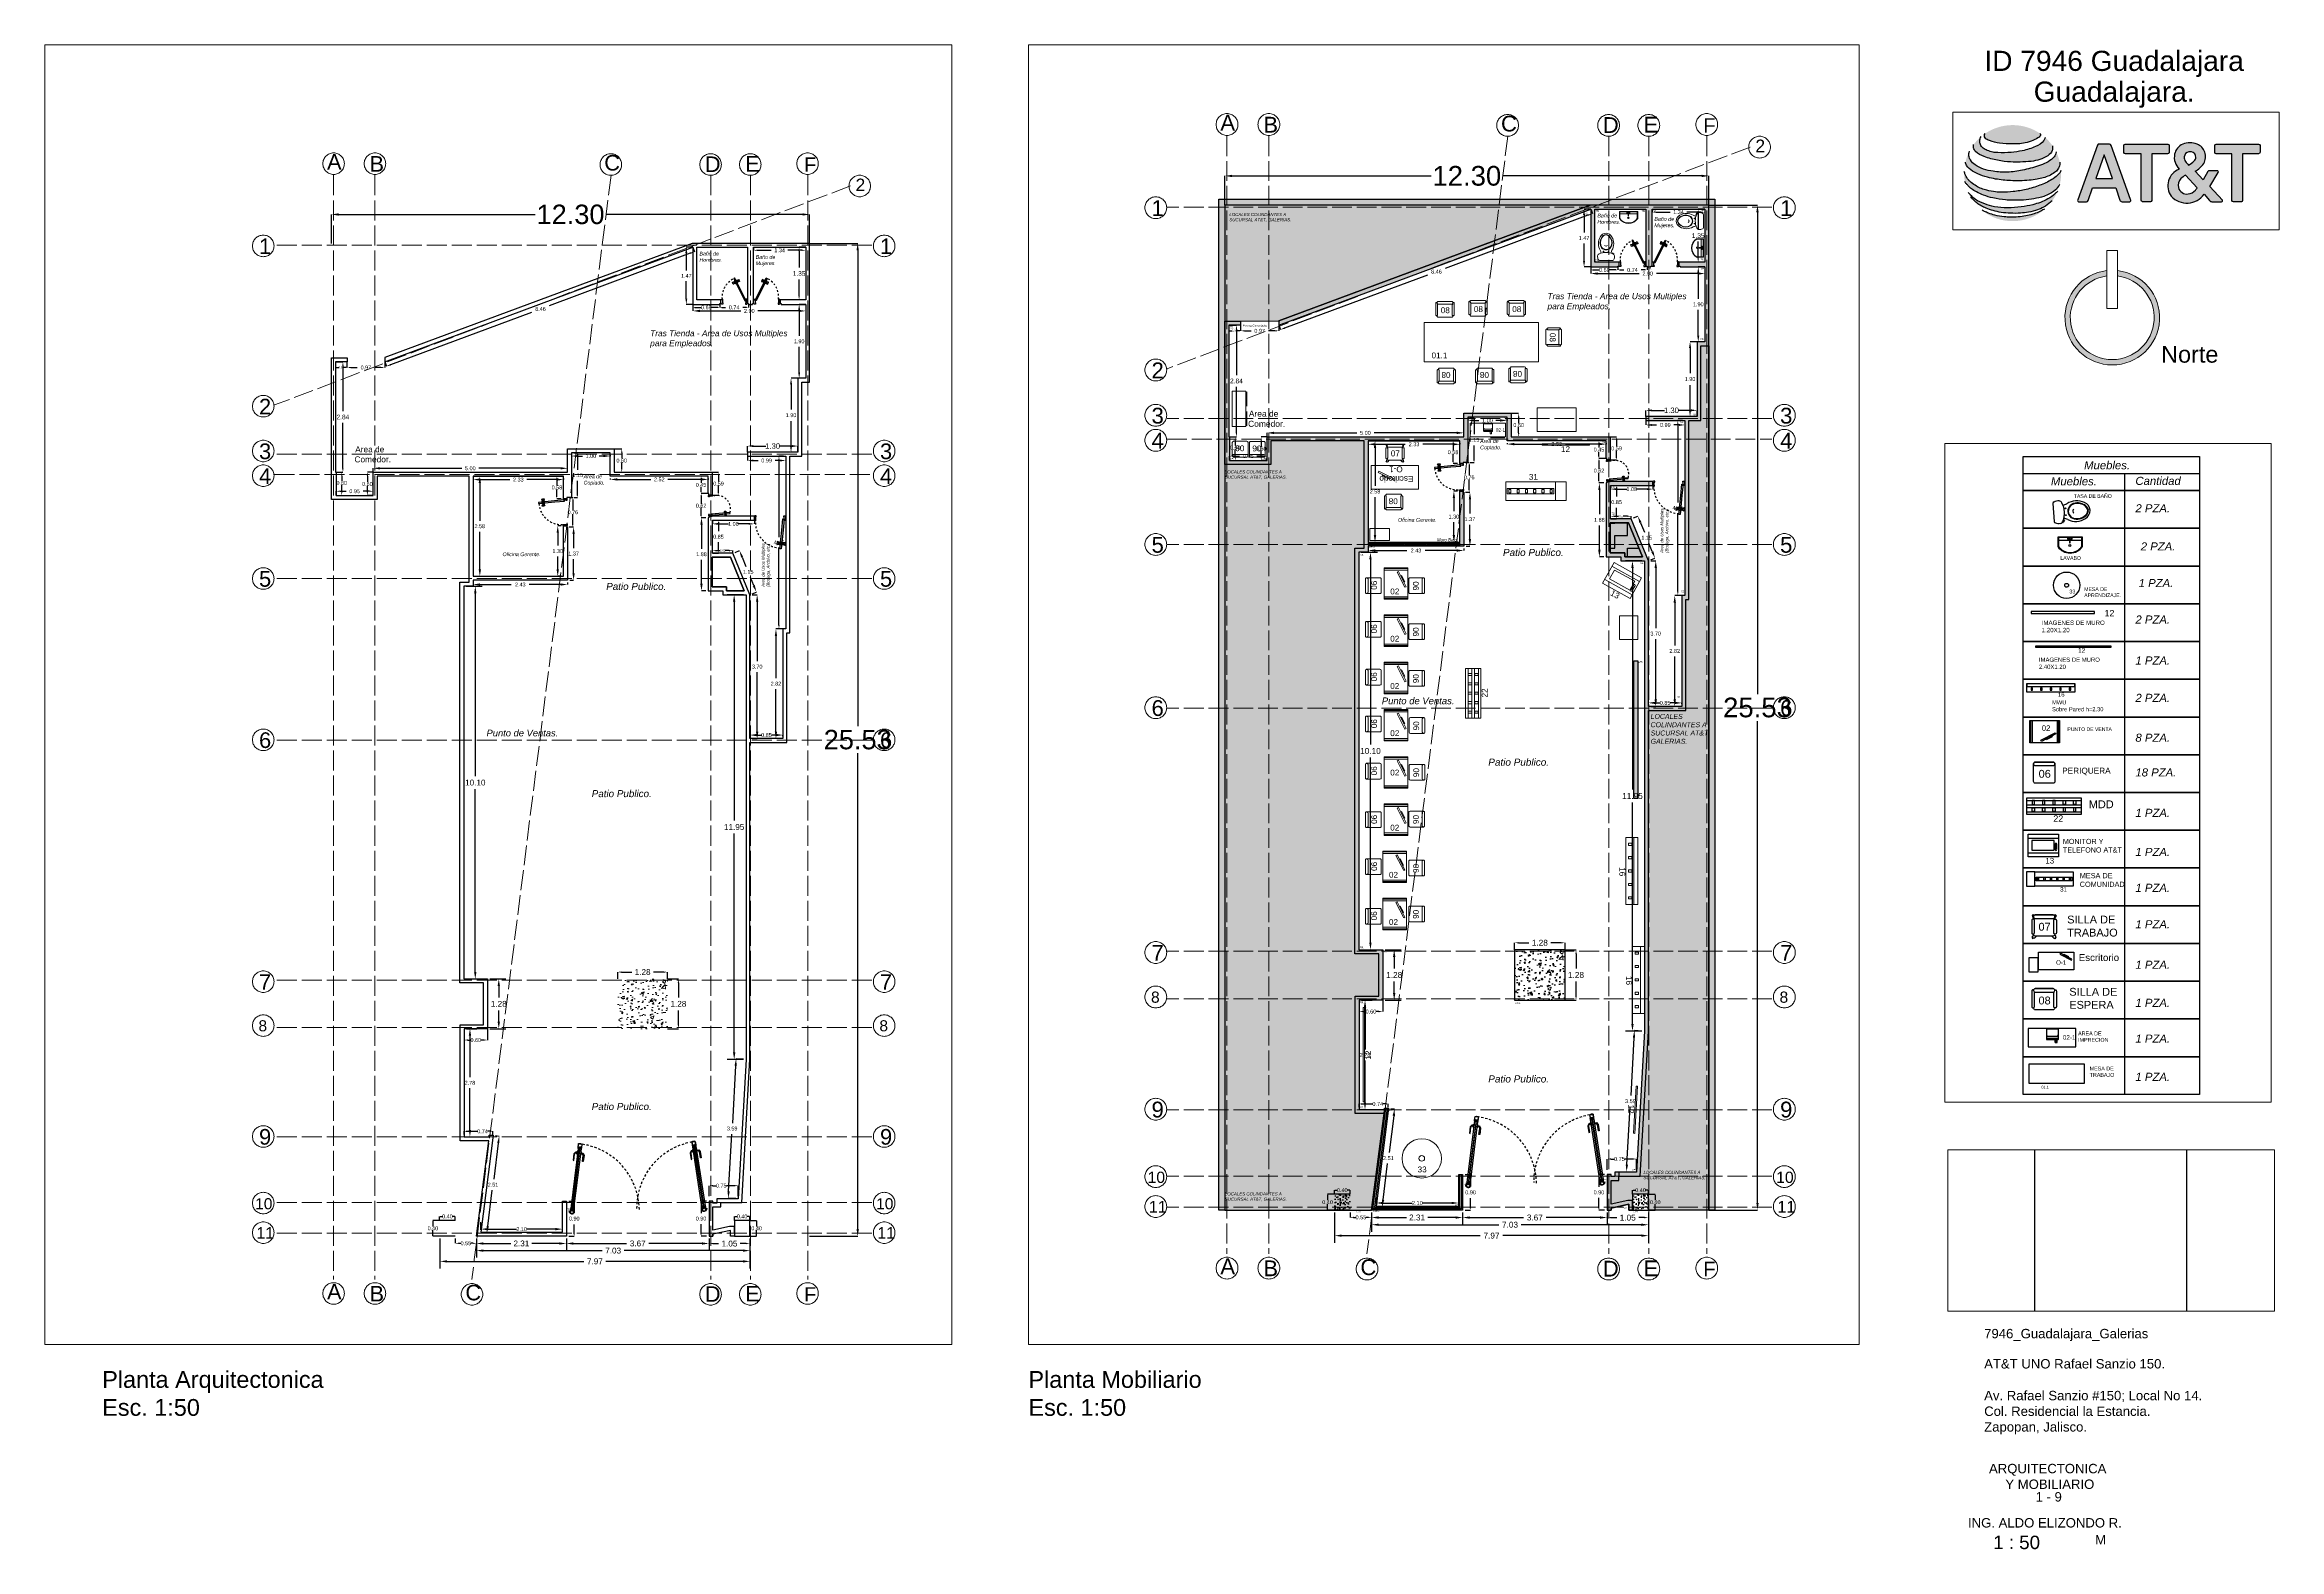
# Paper-space layout 'ARQ-01' of a CAD drawing. Header units: millimetres. Extents: x 82.4 to 165.6, y 72 to 128.1.
# The model-space entities are those that its viewports show. They can reach past a viewport. Long polylines and large blocks are cut down to what shows.
import ezdxf

# ---------------------------------------------------------------- set-up
doc = ezdxf.new("R2010")
doc.units = ezdxf.units.MM
doc.linetypes.add('ACAD_ISO02W100', pattern=[15, 12, -3])
doc.linetypes.add('X_PP NEW$0$HIDDEN2', pattern=[0.1875, 0.125, -0.0625])
for name, color, linetype, lineweight in [('COTAS', 161, 'ACAD_ISO02W100', 20), ('INFORMACION DE AREAS', 252, 'Continuous', 18), ('LAM-Solapa', 250, 'Continuous', 18), ('MUEBLES', 251, 'Continuous', 18), ('MURO TABLAROKA', 253, 'Continuous', 25)]:
    doc.layers.add(name, color=color, linetype=linetype, lineweight=lineweight)
for name, color, linetype in [('CUADRO IMFORMATIVO', 93, 'Continuous'), ('LOCALES COLINDANTES', 50, 'Continuous'), ('MEDIDAS.', 75, 'Continuous'), ('MUROS - ARQ.', 251, 'Continuous'), ('MUROS ACABADO.', 201, 'Continuous'), ('PUERTAS', 171, 'Continuous')]:
    doc.layers.add(name, color=color, linetype=linetype)
doc.styles.get("Standard").update_dxf_attribs({"font": 'arial.ttf'})
doc.dimstyles.get("Standard").update_dxf_attribs({"dimtxt": 0.15, "dimasz": 0.18, "dimexe": 0.18, "dimexo": 0.0625, "dimgap": 0.09, "dimtad": 0, "dimtih": 1, "dimtoh": 1, "dimzin": 0, "dimdsep": 46, "dimtxsty": 'Standard', "dimblk2": 'ARCHTICK', "dimcen": 0.09, "dimadec": 0, "dimazin": 0, "dimtfac": 1, "dimtofl": 0, "dimtmove": 0, "dimatfit": 3, "dimfxl": 1, "dimtolj": 1, "dimtzin": 0, "dimarcsym": 0})
picture_1 = doc.add_image_def('image29.png', size_in_pixel=(571, 626))

# ---------------------------------------------------------------- blocks, each defined once
blk = doc.blocks.new('1')
at = {"layer": 'PUERTAS', "color": 251}
for points in [[(10975.2268, 3795.7023), (10975.2267, 3795.7032), (10975.2257, 3795.7031), (10975.2254, 3795.705), (10975.2316, 3795.7059), (10975.2321, 3795.7031), (10975.2397, 3795.7042), (10975.2393, 3795.7071), (10975.2455, 3795.7081), (10975.2458, 3795.7062), (10975.2448, 3795.706), (10975.245, 3795.7051), (10975.2562, 3795.7068), (10975.2568, 3795.7059), (10975.2573, 3795.706), (10975.2499, 3795.7538, 0.079472), (10975.2305, 3795.7547), (10975.2306, 3795.7542, -0.003966), (10975.2315, 3795.7543), (10975.2317, 3795.753, -0.414214), (10975.2313, 3795.7524), (10975.2256, 3795.7515, -0.414214), (10975.225, 3795.7519), (10975.2248, 3795.7533, -0.003966), (10975.2258, 3795.7535), (10975.2257, 3795.7539, 0.079472), (10975.2074, 3795.7473), (10975.2148, 3795.6994), (10975.2153, 3795.6995), (10975.2156, 3795.7005)], [(10975.2326, 3795.7539, -0.068487), (10975.2491, 3795.753), (10975.256, 3795.7077), (10975.2468, 3795.7063), (10975.2463, 3795.7092), (10975.2382, 3795.7079), (10975.2386, 3795.7051), (10975.2329, 3795.7042), (10975.2324, 3795.707), (10975.2243, 3795.7058), (10975.2248, 3795.7029), (10975.2155, 3795.7015), (10975.2085, 3795.7467, -0.068487), (10975.224, 3795.7526), (10975.2241, 3795.7513, 0.414214), (10975.2253, 3795.7505), (10975.232, 3795.7515, 0.414214), (10975.2328, 3795.7526)], [(10973.7551, 3795.6775), (10973.7553, 3795.6784), (10973.7572, 3795.6782), (10973.7558, 3795.6672, -0.414214), (10973.7548, 3795.6664), (10973.7519, 3795.6667, 0.414214), (10973.7508, 3795.6659), (10973.7506, 3795.664, 0.414214), (10973.7514, 3795.6629), (10973.7533, 3795.6627, 0.414214), (10973.7544, 3795.6635), (10973.7544, 3795.6635), (10973.7554, 3795.6634), (10973.7551, 3795.6615), (10973.741, 3795.6632), (10973.7427, 3795.6767), (10973.7446, 3795.6764), (10973.7445, 3795.6755), (10973.7435, 3795.6756), (10973.7421, 3795.6645, 0.414214), (10973.7426, 3795.664), (10973.7485, 3795.6633, 0.414214), (10973.7496, 3795.6641), (10973.75, 3795.667, -0.414214), (10973.751, 3795.6678), (10973.7539, 3795.6675, 0.414214), (10973.755, 3795.6683), (10973.7561, 3795.6773)], [(10973.7733, 3795.6741), (10973.7734, 3795.675), (10973.7743, 3795.6749), (10973.7746, 3795.6768), (10973.7683, 3795.6776), (10973.768, 3795.6747), (10973.7603, 3795.6757), (10973.7606, 3795.6785), (10973.7544, 3795.6793), (10973.7542, 3795.6774), (10973.7551, 3795.6773), (10973.755, 3795.6763), (10973.7438, 3795.6777), (10973.7432, 3795.6768), (10973.7427, 3795.6768), (10973.7486, 3795.7249, -0.079472), (10973.768, 3795.7264), (10973.7679, 3795.7259, 0.003966), (10973.7669, 3795.7259), (10973.7668, 3795.7246, 0.414214), (10973.7672, 3795.7241), (10973.773, 3795.7234, 0.414214), (10973.7735, 3795.7238), (10973.7737, 3795.7251, 0.003966), (10973.7727, 3795.7253), (10973.7728, 3795.7258, -0.079472), (10973.7912, 3795.7196), (10973.7853, 3795.6716), (10973.7849, 3795.6717), (10973.7845, 3795.6727)], [(10973.7734, 3795.6752), (10973.7735, 3795.6762), (10973.7716, 3795.6764), (10973.7703, 3795.6655, 0.414214), (10973.7711, 3795.6644), (10973.774, 3795.664, -0.414214), (10973.7748, 3795.663), (10973.7746, 3795.661, -0.414214), (10973.7735, 3795.6602), (10973.7716, 3795.6604, -0.414214), (10973.7707, 3795.6615), (10973.7707, 3795.6615), (10973.7698, 3795.6616), (10973.7695, 3795.6597), (10973.7837, 3795.658), (10973.7853, 3795.6714), (10973.7834, 3795.6717), (10973.7833, 3795.6707), (10973.7842, 3795.6706), (10973.7829, 3795.6595, -0.414214), (10973.7823, 3795.6591), (10973.7764, 3795.6598, -0.414214), (10973.7755, 3795.6609), (10973.7759, 3795.6638, 0.414214), (10973.7751, 3795.6649), (10973.7722, 3795.6652, -0.414214), (10973.7713, 3795.6663), (10973.7724, 3795.6753)], [(10975.2266, 3795.7034), (10975.2265, 3795.7044), (10975.2284, 3795.7047), (10975.2301, 3795.6938, -0.414214), (10975.2293, 3795.6926), (10975.2264, 3795.6922, 0.414214), (10975.2256, 3795.6911), (10975.2259, 3795.6892, 0.414214), (10975.227, 3795.6884), (10975.2289, 3795.6887, 0.414214), (10975.2297, 3795.6898), (10975.2297, 3795.6898), (10975.2307, 3795.6899), (10975.231, 3795.688), (10975.2169, 3795.6858), (10975.2148, 3795.6992), (10975.2168, 3795.6995), (10975.2169, 3795.6986), (10975.2159, 3795.6984), (10975.2176, 3795.6874, 0.414214), (10975.2182, 3795.687), (10975.2241, 3795.6879, 0.414214), (10975.2249, 3795.689), (10975.2245, 3795.6919, -0.414214), (10975.2253, 3795.693), (10975.2282, 3795.6935, 0.414214), (10975.229, 3795.6946), (10975.2276, 3795.7036)], [(10975.2448, 3795.7062), (10975.2447, 3795.7072), (10975.2428, 3795.7069), (10975.2444, 3795.696, 0.414214), (10975.2455, 3795.6952), (10975.2484, 3795.6956, -0.414214), (10975.2495, 3795.6948), (10975.2498, 3795.6929, -0.414214), (10975.249, 3795.6918), (10975.2471, 3795.6915, -0.414214), (10975.246, 3795.6923), (10975.246, 3795.6923), (10975.245, 3795.6921), (10975.2453, 3795.6902), (10975.2594, 3795.6924), (10975.2573, 3795.7058), (10975.2554, 3795.7055), (10975.2556, 3795.7045), (10975.2565, 3795.7047), (10975.2582, 3795.6937, -0.414214), (10975.2578, 3795.6931), (10975.2519, 3795.6922, -0.414214), (10975.2508, 3795.693), (10975.2503, 3795.6959, 0.414214), (10975.2492, 3795.6967), (10975.2464, 3795.6963, -0.414214), (10975.2452, 3795.6971), (10975.2439, 3795.7061)], [(10973.675, 3794.8729), (10973.6749, 3794.8719), (10973.6759, 3794.8718), (10973.6756, 3794.8699), (10973.6694, 3794.8706), (10973.6697, 3794.8735), (10973.662, 3794.8745), (10973.6617, 3794.8716), (10973.6554, 3794.8723), (10973.6557, 3794.8743), (10973.6566, 3794.8741), (10973.6568, 3794.8751), (10973.6455, 3794.8765), (10973.6451, 3794.8775), (10973.6447, 3794.8776), (10973.6388, 3794.8295, 0.079472), (10973.6572, 3794.8234), (10973.6573, 3794.8239, -0.003966), (10973.6563, 3794.824), (10973.6565, 3794.8254, -0.414214), (10973.657, 3794.8258), (10973.6628, 3794.8251, -0.414214), (10973.6632, 3794.8246), (10973.6631, 3794.8232, -0.003966), (10973.6621, 3794.8233), (10973.662, 3794.8228, 0.079472), (10973.6814, 3794.8243), (10973.6873, 3794.8723), (10973.6868, 3794.8724), (10973.6863, 3794.8715)], [(10973.6566, 3794.8739), (10973.6565, 3794.873), (10973.6584, 3794.8728), (10973.6598, 3794.8837, 0.414214), (10973.6589, 3794.8848), (10973.656, 3794.8851, -0.414214), (10973.6552, 3794.8862), (10973.6554, 3794.8881, -0.414214), (10973.6565, 3794.889), (10973.6584, 3794.8887, -0.414214), (10973.6593, 3794.8877), (10973.6593, 3794.8877), (10973.6602, 3794.8875), (10973.6605, 3794.8895), (10973.6463, 3794.8912), (10973.6447, 3794.8778), (10973.6466, 3794.8775), (10973.6467, 3794.8785), (10973.6458, 3794.8786), (10973.6471, 3794.8896, -0.414214), (10973.6477, 3794.8901), (10973.6536, 3794.8893, -0.414214), (10973.6545, 3794.8883), (10973.6541, 3794.8854, 0.414214), (10973.655, 3794.8843), (10973.6578, 3794.8839, -0.414214), (10973.6587, 3794.8829), (10973.6576, 3794.8738)], [(10973.6749, 3794.8717), (10973.6747, 3794.8707), (10973.6728, 3794.871), (10973.6742, 3794.8819, -0.414214), (10973.6752, 3794.8828), (10973.6781, 3794.8824, 0.414214), (10973.6792, 3794.8833), (10973.6794, 3794.8852, 0.414214), (10973.6786, 3794.8863), (10973.6767, 3794.8865, 0.414214), (10973.6756, 3794.8857), (10973.6756, 3794.8857), (10973.6746, 3794.8858), (10973.6749, 3794.8877), (10973.689, 3794.886), (10973.6874, 3794.8725), (10973.6854, 3794.8728), (10973.6855, 3794.8737), (10973.6865, 3794.8736), (10973.6879, 3794.8846, 0.414214), (10973.6874, 3794.8852), (10973.6815, 3794.8859, 0.414214), (10973.6804, 3794.8851), (10973.6801, 3794.8822, -0.414214), (10973.679, 3794.8813), (10973.6761, 3794.8817, 0.414214), (10973.675, 3794.8809), (10973.6739, 3794.8718)], [(10975.35, 3794.9033), (10975.3502, 3794.9024), (10975.3521, 3794.9027), (10975.3504, 3794.9136, 0.414214), (10975.3493, 3794.9144), (10975.3464, 3794.9139, -0.414214), (10975.3453, 3794.9148), (10975.345, 3794.9167, -0.414214), (10975.3458, 3794.9178), (10975.3477, 3794.9181, -0.414214), (10975.3489, 3794.9173), (10975.3489, 3794.9173), (10975.3498, 3794.9174), (10975.3495, 3794.9193), (10975.3354, 3794.9171), (10975.3375, 3794.9038), (10975.3394, 3794.9041), (10975.3393, 3794.905), (10975.3383, 3794.9049), (10975.3366, 3794.9159, -0.414214), (10975.337, 3794.9164), (10975.343, 3794.9173, -0.414214), (10975.3441, 3794.9165), (10975.3445, 3794.9136, 0.414214), (10975.3456, 3794.9128), (10975.3485, 3794.9133, -0.414214), (10975.3496, 3794.9125), (10975.351, 3794.9035)], [(10975.3498, 3794.9045), (10975.35, 3794.9035), (10975.349, 3794.9034), (10975.3493, 3794.9015), (10975.3555, 3794.9024), (10975.3551, 3794.9053), (10975.3628, 3794.9065), (10975.3632, 3794.9036), (10975.3694, 3794.9046), (10975.3691, 3794.9065), (10975.3682, 3794.9063), (10975.368, 3794.9073), (10975.3792, 3794.909), (10975.3795, 3794.91), (10975.38, 3794.9101), (10975.3874, 3794.8623, -0.079472), (10975.3691, 3794.8556), (10975.3691, 3794.8561, 0.003966), (10975.37, 3794.8563), (10975.3698, 3794.8576, 0.414214), (10975.3693, 3794.858), (10975.3635, 3794.8571, 0.414214), (10975.3631, 3794.8566), (10975.3633, 3794.8552, 0.003966), (10975.3643, 3794.8553), (10975.3644, 3794.8549, -0.079472), (10975.3449, 3794.8557), (10975.3375, 3794.9036), (10975.338, 3794.9036), (10975.3386, 3794.9028)], [(10975.3485, 3794.9004), (10975.3481, 3794.9032), (10975.3388, 3794.9018), (10975.3458, 3794.8565, 0.068487), (10975.3623, 3794.8556), (10975.3621, 3794.8569, -0.414214), (10975.3629, 3794.858), (10975.3696, 3794.859, -0.414214), (10975.3707, 3794.8582), (10975.3709, 3794.857, 0.068487), (10975.3863, 3794.8628), (10975.3794, 3794.9081), (10975.3701, 3794.9066), (10975.3705, 3794.9038), (10975.3624, 3794.9025), (10975.3619, 3794.9054), (10975.3562, 3794.9045), (10975.3566, 3794.9016)], [(10975.3682, 3794.9061), (10975.3683, 3794.9052), (10975.3664, 3794.9049), (10975.3647, 3794.9158, -0.414214), (10975.3656, 3794.9169), (10975.3684, 3794.9173, 0.414214), (10975.3692, 3794.9184), (10975.3689, 3794.9204, 0.414214), (10975.3678, 3794.9212), (10975.3659, 3794.9209, 0.414214), (10975.3651, 3794.9198), (10975.3651, 3794.9198), (10975.3642, 3794.9196), (10975.3639, 3794.9215), (10975.3779, 3794.9237), (10975.38, 3794.9103), (10975.3781, 3794.91), (10975.3779, 3794.911), (10975.3789, 3794.9111), (10975.3772, 3794.9221, 0.414214), (10975.3766, 3794.9225), (10975.3707, 3794.9216, 0.414214), (10975.3699, 3794.9205), (10975.3703, 3794.9176, -0.414214), (10975.3695, 3794.9165), (10975.3667, 3794.9161, 0.414214), (10975.3659, 3794.915), (10975.3672, 3794.906)], [(10973.6861, 3794.8705), (10973.6806, 3794.8251, -0.068487), (10973.6641, 3794.8236), (10973.6643, 3794.8249, 0.414214), (10973.6634, 3794.826), (10973.6567, 3794.8268, 0.414214), (10973.6556, 3794.826), (10973.6554, 3794.8247, -0.068487), (10973.6398, 3794.8301), (10973.6454, 3794.8755), (10973.6547, 3794.8744), (10973.6544, 3794.8715), (10973.6625, 3794.8705), (10973.6629, 3794.8734), (10973.6686, 3794.8727), (10973.6683, 3794.8698), (10973.6765, 3794.8688), (10973.6768, 3794.8717)]]:
    blk.add_lwpolyline(points, format="xyb", close=True, dxfattribs=at)
at = {"layer": 'PUERTAS', "color": 151}
for points in [[(10973.7611, 3795.6744), (10973.6631, 3794.8754), (10973.6689, 3794.8747), (10973.7669, 3795.6737)], [(10975.2389, 3795.703), (10975.3616, 3794.9074), (10975.3559, 3794.9065), (10975.2332, 3795.7021)]]:
    blk.add_lwpolyline(points, close=True, dxfattribs=at)
at = {"layer": 'PUERTAS', "color": 253}
blk.add_lwpolyline([(10973.7756, 3795.6777), (10973.7675, 3795.6787), (10973.7671, 3795.6758), (10973.7614, 3795.6765), (10973.7617, 3795.6794), (10973.7535, 3795.6804), (10973.7532, 3795.6775), (10973.7439, 3795.6786), (10973.7494, 3795.7241, -0.068487), (10973.7659, 3795.7255), (10973.7658, 3795.7242, 0.414214), (10973.7666, 3795.7232), (10973.7733, 3795.7223, 0.414214), (10973.7744, 3795.7232), (10973.7746, 3795.7245, -0.068487), (10973.7902, 3795.7191), (10973.7846, 3795.6736), (10973.7753, 3795.6748)], format="xyb", close=True, dxfattribs=at)
at = {"layer": 'PUERTAS', "color": 251}
for points in [[(10975.2594, 3795.6924), (10975.3779, 3794.9237), (10975.3354, 3794.9171), (10975.2169, 3795.6858)], [(10973.741, 3795.6632), (10973.6463, 3794.8912), (10973.689, 3794.886), (10973.7837, 3795.658)]]:
    blk.add_lwpolyline(points, close=True, dxfattribs=at)
at = {"layer": 'PUERTAS', "color": 16}
for points in [[(10973.7299, 3795.6131), (10973.7065, 3795.616), (10973.6881, 3795.5928), (10973.6781, 3795.5112), (10973.6878, 3795.51), (10973.6973, 3795.5876), (10973.7094, 3795.6058), (10973.7288, 3795.6034)], [(10973.7318, 3795.5883), (10973.727, 3795.5889), (10973.7317, 3795.6277), (10973.7366, 3795.6271)], [(10973.7745, 3795.583), (10973.7793, 3795.5825), (10973.7841, 3795.6212), (10973.7792, 3795.6218)], [(10973.7823, 3795.6067), (10973.8057, 3795.6038), (10973.818, 3795.5769), (10973.808, 3795.4953), (10973.7983, 3795.4965), (10973.8078, 3795.574), (10973.8005, 3795.5946), (10973.7811, 3795.597)], [(10975.2199, 3795.6346), (10975.1966, 3795.631), (10975.1851, 3795.6037), (10975.1976, 3795.5225), (10975.2073, 3795.524), (10975.1954, 3795.6012), (10975.202, 3795.622), (10975.2214, 3795.625)], [(10975.2284, 3795.6112), (10975.2236, 3795.6105), (10975.2176, 3795.6491), (10975.2225, 3795.6499)], [(10975.2709, 3795.6178), (10975.2757, 3795.6185), (10975.2698, 3795.6572), (10975.2649, 3795.6564)], [(10975.272, 3795.6427), (10975.2953, 3795.6463), (10975.3145, 3795.6237), (10975.327, 3795.5424), (10975.3173, 3795.5409), (10975.3054, 3795.6182), (10975.2928, 3795.636), (10975.2735, 3795.633)]]:
    blk.add_lwpolyline(points, close=True, dxfattribs=at)
at = {"layer": 'PUERTAS', "color": 251, "const_width": 0.000977}
for points in [[(10973.5973, 3794.8829), (10973.5973, 3794.8858), (10973.6351, 3794.8865), (10973.6351, 3794.8836), (10973.6351, 3794.8865), (10973.6227, 3794.8863), (10973.6236, 3794.8367), (10973.5982, 3794.8362), (10973.5981, 3794.8391)], [(10973.6375, 3794.8876), (10973.6384, 3794.8875), (10973.6388, 3794.8904), (10973.634, 3794.891), (10973.6336, 3794.8881), (10973.6346, 3794.888)], [(10975.3869, 3794.9204), (10975.3859, 3794.9202), (10975.3855, 3794.9231), (10975.3903, 3794.9239), (10975.3908, 3794.921), (10975.3898, 3794.9208)], [(10975.4272, 3794.9169), (10975.4272, 3794.9198), (10975.3893, 3794.9194), (10975.3894, 3794.9164), (10975.3893, 3794.9194), (10975.4017, 3794.9195), (10975.4023, 3794.8699), (10975.4278, 3794.8702), (10975.4277, 3794.8731)]]:
    blk.add_lwpolyline(points, dxfattribs=at)
at = {"layer": 'PUERTAS', "color": 251}
for centre in [(10975.3607, 3794.8941), (10973.6644, 3794.8621)]:
    blk.add_circle(centre, 0.00581, dxfattribs=at)
at = {"layer": 'PUERTAS', "color": 254, "linetype": 'X_PP NEW$0$HIDDEN2', "ltscale": 0.5}
for centre, start, end in [((10973.6644, 3794.8621), 1.08054, 81.5871), ((10975.3607, 3794.8941), 100.18842, 180.69499)]:
    blk.add_arc(centre, 0.8661, start, end, dxfattribs=at)
at = {"layer": 'PUERTAS', "color": 251}
for centre, radius, start, end in [((10975.2353, 3795.6887), 0.00436, 98.76658, 278.76658), ((10975.241, 3795.6896), 0.00436, 278.76658, 98.76658), ((10973.7595, 3795.6609), 0.00436, 83.00894, 263.00894), ((10973.7652, 3795.6602), 0.00436, 263.00894, 83.00894), ((10973.6648, 3794.8889), 0.00436, 83.00894, 263.00894), ((10973.6706, 3794.8882), 0.00436, 263.00894, 83.00894), ((10975.3538, 3794.92), 0.00436, 98.76658, 278.76658), ((10975.3596, 3794.9209), 0.00436, 278.76658, 98.76658), ((10975.3607, 3794.8941), 0.0415, 309.96213, 359.57349), ((10973.6644, 3794.8621), 0.0415, 182.20203, 231.81339)]:
    blk.add_arc(centre, radius, start, end, dxfattribs=at)
at = {"layer": 'PUERTAS', "color": 251, "extrusion": (0, 0, -1)}
for centre, major_axis, start_param, end_param in [((10975.2283, 3795.7532), (0.00247, 0.00038), 4.712389, 10.995574), ((10973.6597, 3794.8243), (0.00248, -0.0003), 3.141593, 9.424778)]:
    blk.add_ellipse(centre, major_axis=major_axis, ratio=0.318778, start_param=start_param, end_param=end_param, dxfattribs=at)
at = {"layer": 'PUERTAS', "color": 253}
blk.add_ellipse((10973.7702, 3795.7249), major_axis=(0.00248, -0.0003), ratio=0.318778, start_param=3.141593, end_param=9.424778, dxfattribs=at)
at = {"layer": 'PUERTAS', "color": 251}
blk.add_ellipse((10975.3666, 3794.8564), major_axis=(0.00247, 0.00038), ratio=0.318778, start_param=4.712389, end_param=10.995574, dxfattribs=at)
blk = doc.blocks.new('2')
at = {"color": 0, "linetype": 'ByBlock', "ltscale": 10}
for p, q in [((10972.744, 3814.884), (10972.783, 3814.888)), ((10972.745, 3814.878), (10972.744, 3814.884)), ((10972.784, 3814.88), (10972.747, 3814.876)), ((10972.75, 3814.923), (10972.757, 3814.935)), ((10972.754, 3814.877), (10972.763, 3814.866)), ((10972.768, 3814.942), (10972.767, 3814.954)), ((10972.768, 3814.942), (10972.767, 3814.954)), ((10972.768, 3814.865), (10972.768, 3814.863)), ((10972.77, 3814.861), (10972.786, 3814.862)), ((10972.776, 3814.861), (10972.777, 3814.85)), ((10972.776, 3814.861), (10972.777, 3814.85)), ((10972.788, 3814.944), (10972.787, 3814.956)), ((10972.796, 3814.863), (10972.797, 3814.851)), ((10972.809, 3814.929), (10972.8, 3814.939)), ((10972.814, 3814.883), (10972.807, 3814.871))]:
    blk.add_line(p, q, dxfattribs=at)
for points in [[(10972.759, 3814.953), (10972.777, 3814.955), (10972.759, 3814.953, -0.328267), (10972.754, 3814.956), (10972.742, 3814.985, -0.505722), (10972.746, 3814.992), (10972.773, 3814.994), (10972.8, 3814.997, -0.505722), (10972.805, 3814.991), (10972.799, 3814.961, -0.328267), (10972.795, 3814.957), (10972.777, 3814.955)], [(10972.78, 3814.917), (10972.741, 3814.913), (10972.741, 3814.92, -0.414214), (10972.742, 3814.922), (10972.78, 3814.926), (10972.742, 3814.922, 0.414214), (10972.741, 3814.92), (10972.741, 3814.913), (10972.78, 3814.917), (10972.82, 3814.921), (10972.819, 3814.928, 0.414214), (10972.817, 3814.93), (10972.78, 3814.926)], [(10972.778, 3814.937), (10972.757, 3814.935, 0.245884), (10972.756, 3814.934), (10972.749, 3814.923), (10972.756, 3814.934, -0.245884), (10972.757, 3814.935), (10972.778, 3814.937), (10972.8, 3814.939, -0.245884), (10972.801, 3814.939), (10972.81, 3814.929)], [(10972.785, 3814.868), (10972.764, 3814.866, -0.245884), (10972.762, 3814.867), (10972.754, 3814.877), (10972.762, 3814.867, 0.245884), (10972.764, 3814.866), (10972.785, 3814.868), (10972.806, 3814.87, 0.245884), (10972.808, 3814.871), (10972.814, 3814.883)], [(10972.787, 3814.85), (10972.805, 3814.852, -0.328267), (10972.81, 3814.849), (10972.822, 3814.82, -0.505722), (10972.818, 3814.814), (10972.791, 3814.811), (10972.764, 3814.808, -0.505722), (10972.758, 3814.814), (10972.765, 3814.845, -0.328267), (10972.769, 3814.849), (10972.787, 3814.85), (10972.769, 3814.849)], [(10972.761, 3814.937), (10972.76, 3814.939, -0.414214), (10972.762, 3814.941), (10972.778, 3814.943), (10972.762, 3814.941, 0.414214), (10972.76, 3814.939), (10972.761, 3814.936)], [(10972.803, 3814.87), (10972.803, 3814.866, -0.414214), (10972.801, 3814.864), (10972.786, 3814.862), (10972.77, 3814.861, -0.414214), (10972.768, 3814.863), (10972.767, 3814.866)], [(10972.778, 3814.943), (10972.794, 3814.945, -0.414214), (10972.796, 3814.943), (10972.796, 3814.939)]]:
    blk.add_lwpolyline(points, format="xyb", dxfattribs=at)
for points in [[(10973.397, 3814.991), (10973.387, 3814.991), (10973.387, 3815.001), (10973.307, 3815.001), (10973.307, 3814.991), (10973.297, 3814.991), (10973.297, 3814.971), (10973.372, 3814.971), (10973.372, 3814.961), (10973.397, 3814.961)], [(10973.397, 3814.315), (10973.387, 3814.315), (10973.387, 3814.305), (10973.307, 3814.305), (10973.307, 3814.315), (10973.297, 3814.315), (10973.297, 3814.335), (10973.372, 3814.335), (10973.372, 3814.345), (10973.397, 3814.345)]]:
    blk.add_lwpolyline(points, close=True, dxfattribs=at)
for points in [[(10973.078, 3814.917), (10973.33, 3814.941), (10973.327, 3814.97), (10973.075, 3814.945), (10972.66, 3814.906, 0.414214), (10972.66, 3814.906), (10972.662, 3814.877)], [(10972.823, 3814.885, -0.414214), (10972.821, 3814.883), (10972.784, 3814.88), (10972.747, 3814.876, -0.414214), (10972.745, 3814.878), (10972.744, 3814.884), (10972.783, 3814.888), (10972.822, 3814.892)]]:
    blk.add_lwpolyline(points, format="xyb", close=True, dxfattribs=at)
blk.add_circle((10973.327, 3814.971), 0.00145, dxfattribs=at)
at = {"color": 8, "linetype": 'X_PP NEW$0$HIDDEN2', "ltscale": 0.5}
blk.add_arc((10973.249, 3814.914), 0.579, 183.6218, 277.7257, dxfattribs=at)
at = {"color": 0, "linetype": 'ByBlock', "ltscale": 10}
for centre, start, end in [((10972.743, 3814.92), 97.5836, 185.6769), ((10972.747, 3814.878), 185.6769, 275.6769), ((10972.747, 3814.878), 185.6769, 273.7702), ((10972.77, 3814.863), 185.6769, 275.6769)]:
    blk.add_arc(centre, 0.00193, start, end, dxfattribs=at)
blk = doc.blocks.new('3')
at = {"color": 0, "linetype": 'ByBlock', "ltscale": 10}
for p, q in [((10977.448, 3814.638), (10977.452, 3814.645)), ((10977.45, 3814.604), (10977.456, 3814.598)), ((10977.459, 3814.649), (10977.458, 3814.656)), ((10977.463, 3814.595), (10977.464, 3814.587)), ((10977.474, 3814.651), (10977.465, 3814.65)), ((10977.466, 3814.639), (10977.488, 3814.642)), ((10977.49, 3814.637), (10977.466, 3814.634)), ((10977.471, 3814.65), (10977.47, 3814.658)), ((10977.471, 3814.65), (10977.47, 3814.658)), ((10977.476, 3814.648), (10977.475, 3814.65)), ((10977.475, 3814.596), (10977.476, 3814.589)), ((10977.475, 3814.596), (10977.476, 3814.589)), ((10977.484, 3814.641), (10977.478, 3814.648)), ((10977.486, 3814.607), (10977.482, 3814.6)), ((10977.489, 3814.641), (10977.49, 3814.637))]:
    blk.add_line(p, q, dxfattribs=at)
for points in [[(10977.03, 3815.085), (10977.041, 3815.085), (10977.041, 3815.096), (10977.127, 3815.096), (10977.127, 3815.085), (10977.137, 3815.085), (10977.137, 3815.064), (10977.057, 3815.064), (10977.057, 3815.053), (10977.03, 3815.053)], [(10977.031, 3814.559), (10977.042, 3814.559), (10977.042, 3814.548), (10977.127, 3814.548), (10977.127, 3814.559), (10977.138, 3814.559), (10977.138, 3814.58), (10977.058, 3814.58), (10977.058, 3814.591), (10977.031, 3814.591)]]:
    blk.add_lwpolyline(points, close=True, dxfattribs=at)
for points in [[(10977.405, 3814.607), (10977.586, 3814.623), (10977.584, 3814.644), (10977.403, 3814.628), (10977.104, 3814.603, 0.414214), (10977.104, 3814.602), (10977.106, 3814.582)], [(10977.442, 3814.636, -0.414214), (10977.443, 3814.637), (10977.466, 3814.639), (10977.488, 3814.642, -0.414214), (10977.489, 3814.641), (10977.49, 3814.637), (10977.466, 3814.634), (10977.443, 3814.632)]]:
    blk.add_lwpolyline(points, format="xyb", close=True, dxfattribs=at)
for points in [[(10977.464, 3814.657), (10977.453, 3814.656, -0.328267), (10977.45, 3814.658), (10977.443, 3814.675, -0.505722), (10977.445, 3814.679), (10977.462, 3814.681), (10977.478, 3814.683, -0.505722), (10977.481, 3814.679), (10977.477, 3814.66, -0.328267), (10977.475, 3814.658), (10977.464, 3814.657), (10977.475, 3814.658)], [(10977.468, 3814.611), (10977.491, 3814.613), (10977.492, 3814.609, -0.414214), (10977.491, 3814.608), (10977.468, 3814.606), (10977.491, 3814.608, 0.414214), (10977.492, 3814.609), (10977.491, 3814.613), (10977.468, 3814.611), (10977.444, 3814.608), (10977.444, 3814.604, 0.414214), (10977.446, 3814.603), (10977.468, 3814.606)], [(10977.465, 3814.646), (10977.478, 3814.648, -0.245884), (10977.479, 3814.647), (10977.484, 3814.641), (10977.479, 3814.647, 0.245884), (10977.478, 3814.648), (10977.465, 3814.646), (10977.452, 3814.645, 0.245884), (10977.451, 3814.645), (10977.447, 3814.638)], [(10977.469, 3814.599), (10977.482, 3814.6, 0.245884), (10977.483, 3814.601), (10977.486, 3814.607), (10977.483, 3814.601, -0.245884), (10977.482, 3814.6), (10977.469, 3814.599), (10977.456, 3814.597, -0.245884), (10977.455, 3814.598), (10977.45, 3814.604)], [(10977.481, 3814.589), (10977.47, 3814.588), (10977.481, 3814.589, -0.328267), (10977.484, 3814.587), (10977.491, 3814.57, -0.505722), (10977.489, 3814.566), (10977.472, 3814.564), (10977.456, 3814.563, -0.505722), (10977.453, 3814.566), (10977.457, 3814.585, -0.328267), (10977.459, 3814.587), (10977.47, 3814.588)], [(10977.454, 3814.645), (10977.454, 3814.648, -0.414214), (10977.455, 3814.649), (10977.465, 3814.65), (10977.474, 3814.651, -0.414214), (10977.475, 3814.65), (10977.476, 3814.647)], [(10977.469, 3814.595), (10977.46, 3814.594, -0.414214), (10977.458, 3814.595), (10977.458, 3814.598)], [(10977.48, 3814.599), (10977.48, 3814.597, -0.414214), (10977.479, 3814.596), (10977.469, 3814.595), (10977.479, 3814.596, 0.414214), (10977.48, 3814.597), (10977.48, 3814.6)]]:
    blk.add_lwpolyline(points, format="xyb", dxfattribs=at)
blk.add_circle((10977.106, 3814.58), 0.00155, dxfattribs=at)
at = {"color": 8, "linetype": 'X_PP NEW$0$HIDDEN2', "ltscale": 0.5}
blk.add_arc((10977.253, 3814.739), 0.345, 343.938, 109.5683, dxfattribs=at)
at = {"color": 0, "linetype": 'ByBlock', "ltscale": 10}
for centre, start, end in [((10977.474, 3814.65), 5.6769, 95.6769), ((10977.488, 3814.641), 5.6769, 95.6769), ((10977.488, 3814.641), 5.6769, 93.7702), ((10977.491, 3814.609), 277.5836, 5.6769)]:
    blk.add_arc(centre, 0.00117, start, end, dxfattribs=at)
blk = doc.blocks.new('5')
at = {"color": 0, "linetype": 'ByBlock', "ltscale": 10}
for p, q in [((10978.445, 3820.586), (10978.435, 3820.59)), ((10978.445, 3820.586), (10978.435, 3820.59)), ((10978.453, 3820.602), (10978.443, 3820.607)), ((10978.443, 3820.581), (10978.449, 3820.594)), ((10978.463, 3820.588), (10978.449, 3820.557)), ((10978.455, 3820.552), (10978.47, 3820.584)), ((10978.474, 3820.612), (10978.462, 3820.61)), ((10978.519, 3820.591), (10978.525, 3820.581)), ((10978.446, 3820.578), (10978.444, 3820.579)), ((10978.452, 3820.563), (10978.446, 3820.574)), ((10978.45, 3820.555), (10978.455, 3820.552)), ((10978.497, 3820.543), (10978.509, 3820.545)), ((10978.518, 3820.553), (10978.528, 3820.548)), ((10978.518, 3820.553), (10978.528, 3820.548)), ((10978.525, 3820.569), (10978.535, 3820.564))]:
    blk.add_line(p, q, dxfattribs=at)
for points in [[(10978.411, 3820.461), (10978.519, 3820.678), (10978.544, 3820.666), (10978.436, 3820.448), (10978.258, 3820.09, -0.414214), (10978.258, 3820.09), (10978.233, 3820.103)], [(10978.479, 3820.619, 0.414214), (10978.477, 3820.618), (10978.463, 3820.588), (10978.449, 3820.557, 0.414214), (10978.45, 3820.555), (10978.455, 3820.552), (10978.47, 3820.584), (10978.485, 3820.616)]]:
    blk.add_lwpolyline(points, format="xyb", close=True, dxfattribs=at)
for points in [[(10978.439, 3820.599), (10978.446, 3820.613, 0.328267), (10978.445, 3820.618), (10978.424, 3820.637, 0.505722), (10978.417, 3820.636), (10978.407, 3820.613), (10978.397, 3820.591, 0.505722), (10978.4, 3820.585), (10978.428, 3820.581, 0.328267), (10978.432, 3820.584), (10978.439, 3820.599), (10978.432, 3820.584)], [(10978.46, 3820.606), (10978.457, 3820.608, 0.414214), (10978.455, 3820.607), (10978.449, 3820.594), (10978.443, 3820.581, 0.414214), (10978.444, 3820.579), (10978.447, 3820.578)], [(10978.453, 3820.592), (10978.446, 3820.575, 0.245884), (10978.446, 3820.573), (10978.452, 3820.563), (10978.446, 3820.573, -0.245884), (10978.446, 3820.575), (10978.453, 3820.592), (10978.461, 3820.609, -0.245884), (10978.463, 3820.61), (10978.474, 3820.612)], [(10978.5, 3820.57), (10978.486, 3820.538), (10978.491, 3820.536, 0.414214), (10978.494, 3820.537), (10978.508, 3820.567), (10978.494, 3820.537, -0.414214), (10978.491, 3820.536), (10978.486, 3820.538), (10978.5, 3820.57), (10978.515, 3820.602), (10978.521, 3820.6, -0.414214), (10978.522, 3820.598), (10978.508, 3820.567)], [(10978.517, 3820.563), (10978.509, 3820.546, -0.245884), (10978.508, 3820.545), (10978.496, 3820.543), (10978.508, 3820.545, 0.245884), (10978.509, 3820.546), (10978.517, 3820.563), (10978.525, 3820.58, 0.245884), (10978.525, 3820.582), (10978.519, 3820.592)], [(10978.511, 3820.548), (10978.513, 3820.547, 0.414214), (10978.516, 3820.548), (10978.522, 3820.561), (10978.516, 3820.548, -0.414214), (10978.513, 3820.547), (10978.51, 3820.548)], [(10978.522, 3820.561), (10978.527, 3820.574, 0.414214), (10978.527, 3820.576), (10978.524, 3820.577)], [(10978.525, 3820.542), (10978.531, 3820.556), (10978.525, 3820.542, 0.328267), (10978.526, 3820.537), (10978.547, 3820.518, 0.505722), (10978.553, 3820.519), (10978.564, 3820.542), (10978.574, 3820.564, 0.505722), (10978.57, 3820.57), (10978.543, 3820.573, 0.328267), (10978.538, 3820.571), (10978.531, 3820.556)]]:
    blk.add_lwpolyline(points, format="xyb", dxfattribs=at)
for points in [[(10978.204, 3820.006), (10978.204, 3820.018), (10978.192, 3820.018), (10978.192, 3820.117), (10978.204, 3820.117), (10978.204, 3820.129), (10978.229, 3820.129), (10978.229, 3820.037), (10978.242, 3820.037), (10978.242, 3820.006)], [(10978.86, 3820.006), (10978.86, 3820.018), (10978.872, 3820.018), (10978.872, 3820.117), (10978.86, 3820.117), (10978.86, 3820.129), (10978.835, 3820.129), (10978.835, 3820.037), (10978.823, 3820.037), (10978.823, 3820.006)]]:
    blk.add_lwpolyline(points, close=True, dxfattribs=at)
blk.add_circle((10978.231, 3820.104), 0.00179, dxfattribs=at)
for centre, start, end in [((10978.445, 3820.58), 155.4038, 245.4038), ((10978.451, 3820.556), 155.4038, 245.4038), ((10978.45, 3820.556), 157.3105, 245.4038), ((10978.492, 3820.537), 245.4038, 333.4971)]:
    blk.add_arc(centre, 0.00173, start, end, dxfattribs=at)
at = {"color": 8, "linetype": 'X_PP NEW$0$HIDDEN2', "ltscale": 0.5}
blk.add_arc((10978.287, 3820.179), 0.55, 354.7946, 62.2097, dxfattribs=at)
blk = doc.blocks.new('*D12')
at = {"layer": 'Defpoints', "color": 0, "transparency": 16777216}
for p in [(10971.063, 3796.039), (10973.377, 3796.039), (10973.377, 3795.849)]:
    blk.add_point(p, dxfattribs=at)
at = {"layer": 'MEDIDAS.', "color": 0, "lineweight": -2, "transparency": 16777216}
for p, q in [((10971.063, 3795.977), (10971.063, 3795.669)), ((10971.243, 3795.849), (10971.948, 3795.849)), ((10973.197, 3795.849), (10972.491, 3795.849)), ((10973.377, 3795.977), (10973.377, 3795.669))]:
    blk.add_line(p, q, dxfattribs=at)
at = {"layer": 'MEDIDAS.', "color": 0, "transparency": 16777216}
for points in [[(10971.243, 3795.879), (10971.243, 3795.819), (10971.063, 3795.849)], [(10973.197, 3795.879), (10973.197, 3795.819), (10973.377, 3795.849)]]:
    blk.add_solid(points, dxfattribs=at)
at = {"layer": 'MEDIDAS.', "color": 0, "transparency": 16777216, "insert": (10972.22, 3795.849), "char_height": 0.15, "attachment_point": 5}
blk.add_mtext('\\A1;2.31', dxfattribs=at)
blk = doc.blocks.new('_ArchTick')
at = {"color": 0, "linetype": 'ByBlock', "const_width": 0.15}
blk.add_lwpolyline([(-0.5, -0.5), (0.5, 0.5)], dxfattribs=at)
blk = doc.blocks.new('*D13')
at = {"layer": 'Defpoints', "color": 0, "transparency": 16777216}
for p in [(10973.377, 3796.039), (10977.047, 3796.039), (10977.047, 3795.849)]:
    blk.add_point(p, dxfattribs=at)
at = {"layer": 'MEDIDAS.', "color": 0, "lineweight": -2, "transparency": 16777216}
for p, q in [((10973.377, 3795.977), (10973.377, 3795.669)), ((10973.557, 3795.849), (10974.927, 3795.849)), ((10976.867, 3795.849), (10975.496, 3795.849)), ((10977.047, 3795.977), (10977.047, 3795.669))]:
    blk.add_line(p, q, dxfattribs=at)
at = {"layer": 'MEDIDAS.', "color": 0, "transparency": 16777216}
for points in [[(10973.557, 3795.879), (10973.557, 3795.819), (10973.377, 3795.849)], [(10976.867, 3795.879), (10976.867, 3795.819), (10977.047, 3795.849)]]:
    blk.add_solid(points, dxfattribs=at)
at = {"layer": 'MEDIDAS.', "color": 0, "transparency": 16777216, "insert": (10975.212, 3795.849), "char_height": 0.15, "attachment_point": 5}
blk.add_mtext('\\A1;3.67', dxfattribs=at)
blk = doc.blocks.new('*D14')
at = {"layer": 'Defpoints', "color": 0, "transparency": 16777216}
for p in [(10977.047, 3796.039), (10978.097, 3796.039), (10978.097, 3795.846)]:
    blk.add_point(p, dxfattribs=at)
at = {"layer": 'MEDIDAS.', "color": 0, "lineweight": -2, "transparency": 16777216}
for p, q in [((10977.047, 3795.977), (10977.047, 3795.666)), ((10977.147, 3795.846), (10977.293, 3795.846)), ((10977.997, 3795.846), (10977.85, 3795.846)), ((10978.097, 3795.977), (10978.097, 3795.666))]:
    blk.add_line(p, q, dxfattribs=at)
at = {"layer": 'MEDIDAS.', "color": 0, "transparency": 16777216}
for points in [[(10977.147, 3795.863), (10977.147, 3795.83), (10977.047, 3795.846)], [(10977.997, 3795.863), (10977.997, 3795.83), (10978.097, 3795.846)]]:
    blk.add_solid(points, dxfattribs=at)
at = {"layer": 'MEDIDAS.', "color": 0, "transparency": 16777216, "insert": (10977.572, 3795.846), "char_height": 0.15, "attachment_point": 5}
blk.add_mtext('\\A1;1.05', dxfattribs=at)
blk = doc.blocks.new('*D15')
at = {"layer": 'Defpoints', "color": 0, "transparency": 16777216}
for p in [(10971.065, 3796.039), (10978.097, 3796.039), (10978.097, 3795.666)]:
    blk.add_point(p, dxfattribs=at)
at = {"layer": 'MEDIDAS.', "color": 0, "lineweight": -2, "transparency": 16777216}
for p, q in [((10971.065, 3795.976), (10971.065, 3795.486)), ((10978.097, 3795.977), (10978.097, 3795.486)), ((10971.245, 3795.666), (10974.297, 3795.666)), ((10977.917, 3795.666), (10974.865, 3795.666))]:
    blk.add_line(p, q, dxfattribs=at)
at = {"layer": 'MEDIDAS.', "color": 0, "transparency": 16777216}
for points in [[(10971.245, 3795.696), (10971.245, 3795.636), (10971.065, 3795.666)], [(10977.917, 3795.696), (10977.917, 3795.636), (10978.097, 3795.666)]]:
    blk.add_solid(points, dxfattribs=at)
at = {"layer": 'MEDIDAS.', "color": 0, "transparency": 16777216, "insert": (10974.581, 3795.666), "char_height": 0.15, "attachment_point": 5}
blk.add_mtext('\\A1;7.03', dxfattribs=at)
blk = doc.blocks.new('*D16')
at = {"layer": 'Defpoints', "color": 0, "transparency": 16777216}
for p in [(10973.377, 3796.939), (10973.377, 3796.039), (10973.58, 3796.039)]:
    blk.add_point(p, dxfattribs=at)
at = {"layer": 'MEDIDAS.', "color": 0, "lineweight": -2, "transparency": 16777216}
for p, q in [((10973.439, 3796.939), (10973.58, 3796.939)), ((10973.58, 3796.889), (10973.58, 3796.64)), ((10973.58, 3796.089), (10973.58, 3796.338)), ((10973.439, 3796.039), (10973.58, 3796.039))]:
    blk.add_line(p, q, dxfattribs=at)
at = {"layer": 'MEDIDAS.', "color": 0, "transparency": 16777216}
for points in [[(10973.572, 3796.889), (10973.589, 3796.889), (10973.58, 3796.939)], [(10973.572, 3796.089), (10973.589, 3796.089), (10973.58, 3796.039)]]:
    blk.add_solid(points, dxfattribs=at)
at = {"layer": 'MEDIDAS.', "color": 0, "transparency": 16777216, "insert": (10973.58, 3796.489), "char_height": 0.1, "attachment_point": 5}
blk.add_mtext('\\A1;0.90', dxfattribs=at)
blk = doc.blocks.new('*D17')
at = {"layer": 'Defpoints', "color": 0, "transparency": 16777216}
for p in [(10971.177, 3796.218), (10971.177, 3796.139), (10973.277, 3796.139)]:
    blk.add_point(p, dxfattribs=at)
at = {"layer": 'MEDIDAS.', "color": 0, "lineweight": -2, "transparency": 16777216}
for p, q in [((10971.177, 3796.202), (10971.177, 3796.398)), ((10973.277, 3796.202), (10973.277, 3796.398)), ((10971.357, 3796.218), (10972.096, 3796.218)), ((10973.097, 3796.218), (10972.357, 3796.218))]:
    blk.add_line(p, q, dxfattribs=at)
at = {"layer": 'MEDIDAS.', "color": 0, "transparency": 16777216}
for points in [[(10971.357, 3796.248), (10971.357, 3796.188), (10971.177, 3796.218)], [(10973.097, 3796.248), (10973.097, 3796.188), (10973.277, 3796.218)]]:
    blk.add_solid(points, dxfattribs=at)
at = {"layer": 'MEDIDAS.', "color": 0, "transparency": 16777216, "insert": (10972.227, 3796.218), "char_height": 0.1, "attachment_point": 5}
blk.add_mtext('\\A1;2.10', dxfattribs=at)
blk = doc.blocks.new('*D18')
at = {"layer": 'Defpoints', "color": 0, "transparency": 16777216}
for p in [(10971.494, 3798.631), (10971.65, 3798.611), (10971.177, 3796.139)]:
    blk.add_point(p, dxfattribs=at)
at = {"layer": 'MEDIDAS.', "color": 0, "lineweight": -2, "transparency": 16777216}
for p, q in [((10971.556, 3798.623), (10971.65, 3798.611)), ((10971.627, 3798.433), (10971.508, 3797.5)), ((10971.355, 3796.298), (10971.472, 3797.218)), ((10971.239, 3796.131), (10971.333, 3796.119))]:
    blk.add_line(p, q, dxfattribs=at)
at = {"layer": 'MEDIDAS.', "color": 0, "transparency": 16777216}
for points in [[(10971.597, 3798.436), (10971.657, 3798.429), (10971.65, 3798.611)], [(10971.326, 3796.302), (10971.385, 3796.294), (10971.333, 3796.119)]]:
    blk.add_solid(points, dxfattribs=at)
at = {"layer": 'MEDIDAS.', "color": 0, "transparency": 16777216, "insert": (10971.49, 3797.359), "char_height": 0.1, "attachment_point": 5}
blk.add_mtext('\\A1;2.51', dxfattribs=at)
blk = doc.blocks.new('*D19')
at = {"layer": 'Defpoints', "color": 0, "transparency": 16777216}
for p in [(10970.747, 3801.371), (10970.897, 3801.371), (10970.747, 3798.591)]:
    blk.add_point(p, dxfattribs=at)
at = {"layer": 'MEDIDAS.', "color": 0, "lineweight": -2, "transparency": 16777216}
for p, q in [((10970.809, 3801.371), (10971.077, 3801.371)), ((10970.897, 3801.191), (10970.897, 3800.122)), ((10970.897, 3798.771), (10970.897, 3799.84)), ((10970.809, 3798.591), (10971.077, 3798.591))]:
    blk.add_line(p, q, dxfattribs=at)
at = {"layer": 'MEDIDAS.', "color": 0, "transparency": 16777216}
for points in [[(10970.867, 3801.191), (10970.927, 3801.191), (10970.897, 3801.371)], [(10970.867, 3798.771), (10970.927, 3798.771), (10970.897, 3798.591)]]:
    blk.add_solid(points, dxfattribs=at)
at = {"layer": 'MEDIDAS.', "color": 0, "transparency": 16777216, "insert": (10970.897, 3799.981), "char_height": 0.1, "attachment_point": 5}
blk.add_mtext('\\A1;2.78', dxfattribs=at)
blk = doc.blocks.new('*D20')
at = {"layer": 'Defpoints', "color": 0, "transparency": 16777216}
for p in [(10971.347, 3802.651), (10971.639, 3802.651), (10971.347, 3801.371)]:
    blk.add_point(p, dxfattribs=at)
at = {"layer": 'MEDIDAS.', "color": 0, "lineweight": -2, "transparency": 16777216}
for p, q in [((10971.409, 3802.651), (10971.819, 3802.651)), ((10971.639, 3802.471), (10971.639, 3802.178)), ((10971.639, 3801.551), (10971.639, 3801.844)), ((10971.409, 3801.371), (10971.819, 3801.371))]:
    blk.add_line(p, q, dxfattribs=at)
at = {"layer": 'MEDIDAS.', "color": 0, "transparency": 16777216}
for points in [[(10971.609, 3802.471), (10971.669, 3802.471), (10971.639, 3802.651)], [(10971.609, 3801.551), (10971.669, 3801.551), (10971.639, 3801.371)]]:
    blk.add_solid(points, dxfattribs=at)
at = {"layer": 'MEDIDAS.', "color": 0, "transparency": 16777216, "insert": (10971.639, 3802.011), "char_height": 0.15, "attachment_point": 5}
blk.add_mtext('\\A1;1.28', dxfattribs=at)
blk = doc.blocks.new('*D21')
at = {"layer": 'Defpoints', "color": 0, "transparency": 16777216}
for p in [(10970.737, 3812.751), (10971.035, 3812.751), (10970.737, 3802.651)]:
    blk.add_point(p, dxfattribs=at)
at = {"layer": 'MEDIDAS.', "color": 0, "lineweight": -2, "transparency": 16777216}
for p, q in [((10970.799, 3812.751), (10971.215, 3812.751)), ((10971.035, 3812.571), (10971.035, 3807.868)), ((10971.035, 3802.831), (10971.035, 3807.534)), ((10970.799, 3802.651), (10971.215, 3802.651))]:
    blk.add_line(p, q, dxfattribs=at)
at = {"layer": 'MEDIDAS.', "color": 0, "transparency": 16777216}
for points in [[(10971.005, 3812.571), (10971.065, 3812.571), (10971.035, 3812.751)], [(10971.005, 3802.831), (10971.065, 3802.831), (10971.035, 3802.651)]]:
    blk.add_solid(points, dxfattribs=at)
at = {"layer": 'MEDIDAS.', "color": 0, "transparency": 16777216, "insert": (10971.035, 3807.701), "char_height": 0.15, "attachment_point": 5}
blk.add_mtext('\\A1;10.10', dxfattribs=at)
blk = doc.blocks.new('*D22')
at = {"layer": 'Defpoints', "color": 0, "transparency": 16777216}
for p in [(10976.841, 3796.939), (10977.047, 3796.939), (10977.047, 3796.039)]:
    blk.add_point(p, dxfattribs=at)
at = {"layer": 'MEDIDAS.', "color": 0, "lineweight": -2, "transparency": 16777216}
for p, q in [((10976.984, 3796.939), (10976.841, 3796.939)), ((10976.841, 3796.889), (10976.841, 3796.63)), ((10976.841, 3796.089), (10976.841, 3796.348)), ((10976.984, 3796.039), (10976.841, 3796.039))]:
    blk.add_line(p, q, dxfattribs=at)
at = {"layer": 'MEDIDAS.', "color": 0, "transparency": 16777216}
for points in [[(10976.833, 3796.889), (10976.85, 3796.889), (10976.841, 3796.939)], [(10976.833, 3796.089), (10976.85, 3796.089), (10976.841, 3796.039)]]:
    blk.add_solid(points, dxfattribs=at)
at = {"layer": 'MEDIDAS.', "color": 0, "transparency": 16777216, "insert": (10976.841, 3796.489), "char_height": 0.1, "attachment_point": 5}
blk.add_mtext('\\A1;0.90', dxfattribs=at)
blk = doc.blocks.new('*D23')
at = {"layer": 'Defpoints', "color": 0, "transparency": 16777216}
for p in [(10977.741, 3800.597), (10977.997, 3800.583), (10977.797, 3796.999)]:
    blk.add_point(p, dxfattribs=at)
at = {"layer": 'MEDIDAS.', "color": 0, "lineweight": -2, "transparency": 16777216}
for p, q in [((10977.934, 3800.587), (10977.741, 3800.597)), ((10977.731, 3800.418), (10977.649, 3798.946)), ((10977.551, 3797.193), (10977.633, 3798.664)), ((10977.734, 3797.003), (10977.541, 3797.013))]:
    blk.add_line(p, q, dxfattribs=at)
at = {"layer": 'MEDIDAS.', "color": 0, "transparency": 16777216}
for points in [[(10977.701, 3800.419), (10977.761, 3800.416), (10977.741, 3800.597)], [(10977.521, 3797.195), (10977.581, 3797.191), (10977.541, 3797.013)]]:
    blk.add_solid(points, dxfattribs=at)
at = {"layer": 'MEDIDAS.', "color": 0, "transparency": 16777216, "insert": (10977.641, 3798.805), "char_height": 0.1, "attachment_point": 5}
blk.add_mtext('\\A1;3.59', dxfattribs=at)
blk = doc.blocks.new('*D24')
at = {"layer": 'Defpoints', "color": 0, "transparency": 16777216}
for p in [(10977.693, 3812.533), (10977.997, 3812.533), (10977.997, 3800.583)]:
    blk.add_point(p, dxfattribs=at)
at = {"layer": 'MEDIDAS.', "color": 0, "lineweight": -2, "transparency": 16777216}
for p, q in [((10977.934, 3812.533), (10977.513, 3812.533)), ((10977.693, 3812.353), (10977.693, 3806.725)), ((10977.693, 3800.763), (10977.693, 3806.391)), ((10977.934, 3800.583), (10977.513, 3800.583))]:
    blk.add_line(p, q, dxfattribs=at)
at = {"layer": 'MEDIDAS.', "color": 0, "transparency": 16777216}
for points in [[(10977.663, 3812.353), (10977.723, 3812.353), (10977.693, 3812.533)], [(10977.663, 3800.763), (10977.723, 3800.763), (10977.693, 3800.583)]]:
    blk.add_solid(points, dxfattribs=at)
at = {"layer": 'MEDIDAS.', "color": 0, "transparency": 16777216, "insert": (10977.693, 3806.558), "char_height": 0.15, "attachment_point": 5}
blk.add_mtext('\\A1;11.95', dxfattribs=at)
blk = doc.blocks.new('*D25')
at = {"layer": 'Defpoints', "color": 0, "transparency": 16777216}
for p in [(10973.507, 3816.181), (10973.667, 3816.181), (10973.507, 3815.031)]:
    blk.add_point(p, dxfattribs=at)
at = {"layer": 'MEDIDAS.', "color": 0, "lineweight": -2, "transparency": 16777216}
for p, q in [((10973.569, 3816.181), (10973.667, 3816.181)), ((10973.667, 3816.131), (10973.667, 3815.747)), ((10973.667, 3815.081), (10973.667, 3815.465)), ((10973.569, 3815.031), (10973.667, 3815.031))]:
    blk.add_line(p, q, dxfattribs=at)
at = {"layer": 'MEDIDAS.', "color": 0, "transparency": 16777216}
for points in [[(10973.658, 3816.131), (10973.675, 3816.131), (10973.667, 3816.181)], [(10973.658, 3815.081), (10973.675, 3815.081), (10973.667, 3815.031)]]:
    blk.add_solid(points, dxfattribs=at)
at = {"layer": 'MEDIDAS.', "color": 0, "transparency": 16777216, "insert": (10973.667, 3815.606), "char_height": 0.1, "attachment_point": 5}
blk.add_mtext('\\A1;1.15', dxfattribs=at)
blk = doc.blocks.new('*D26')
at = {"layer": 'Defpoints', "color": 0, "transparency": 16777216}
for p in [(10971.489, 3798.734), (10970.747, 3798.591), (10971.489, 3798.59)]:
    blk.add_point(p, dxfattribs=at)
at = {"layer": 'MEDIDAS.', "color": 0, "lineweight": -2, "transparency": 16777216}
for p, q in [((10970.747, 3798.654), (10970.747, 3798.734)), ((10970.797, 3798.734), (10971.091, 3798.734)), ((10971.439, 3798.734), (10971.351, 3798.734)), ((10971.489, 3798.652), (10971.489, 3798.734))]:
    blk.add_line(p, q, dxfattribs=at)
at = {"layer": 'MEDIDAS.', "color": 0, "transparency": 16777216}
for points in [[(10970.797, 3798.743), (10970.797, 3798.726), (10970.747, 3798.734)], [(10971.439, 3798.743), (10971.439, 3798.726), (10971.489, 3798.734)]]:
    blk.add_solid(points, dxfattribs=at)
at = {"layer": 'MEDIDAS.', "color": 0, "transparency": 16777216, "insert": (10971.221, 3798.734), "char_height": 0.1, "attachment_point": 5}
blk.add_mtext('\\A1;0.74', dxfattribs=at)
blk = doc.blocks.new('*D27')
at = {"layer": 'Defpoints', "color": 0, "transparency": 16777216}
for p in [(10970.747, 3801.371), (10971.347, 3801.371), (10971.347, 3801.081)]:
    blk.add_point(p, dxfattribs=at)
at = {"layer": 'MEDIDAS.', "color": 0, "lineweight": -2, "transparency": 16777216}
for p, q in [((10970.747, 3801.371), (10970.747, 3801.081)), ((10971.347, 3801.371), (10971.347, 3801.081))]:
    blk.add_line(p, q, dxfattribs=at)
at = {"layer": 'MEDIDAS.', "color": 0, "lineweight": -3, "transparency": 16777216}
for p, q in [((10970.847, 3801.081), (10970.917, 3801.081)), ((10971.247, 3801.081), (10971.176, 3801.081))]:
    blk.add_line(p, q, dxfattribs=at)
at = {"layer": 'MEDIDAS.', "color": 0, "transparency": 16777216}
for points in [[(10970.847, 3801.098), (10970.847, 3801.064), (10970.747, 3801.081)], [(10971.247, 3801.098), (10971.247, 3801.064), (10971.347, 3801.081)]]:
    blk.add_solid(points, dxfattribs=at)
at = {"layer": 'MEDIDAS.', "color": 0, "transparency": 16777216, "insert": (10971.047, 3801.081), "char_height": 0.1, "attachment_point": 5}
blk.add_mtext('\\A1;0.60', dxfattribs=at)
blk = doc.blocks.new('*D28')
at = {"layer": 'Defpoints', "color": 0, "transparency": 16777216}
for p in [(10970.977, 3812.905), (10973.407, 3812.905), (10973.407, 3812.794)]:
    blk.add_point(p, dxfattribs=at)
at = {"layer": 'MEDIDAS.', "color": 0, "lineweight": -2, "transparency": 16777216}
for p, q in [((10970.977, 3812.843), (10970.977, 3812.794)), ((10973.407, 3812.843), (10973.407, 3812.794)), ((10971.157, 3812.794), (10971.961, 3812.794)), ((10973.227, 3812.794), (10972.422, 3812.794))]:
    blk.add_line(p, q, dxfattribs=at)
at = {"layer": 'MEDIDAS.', "color": 0, "transparency": 16777216}
for points in [[(10971.157, 3812.824), (10971.157, 3812.764), (10970.977, 3812.794)], [(10973.227, 3812.824), (10973.227, 3812.764), (10973.407, 3812.794)]]:
    blk.add_solid(points, dxfattribs=at)
at = {"layer": 'MEDIDAS.', "color": 0, "transparency": 16777216, "insert": (10972.192, 3812.794), "char_height": 0.1, "attachment_point": 5}
blk.add_mtext('\\A1;2.43', dxfattribs=at)
blk = doc.blocks.new('*D29')
at = {"layer": 'Defpoints', "color": 0, "transparency": 16777216}
for p in [(10970.977, 3815.581), (10970.977, 3813.005), (10971.151, 3813.005)]:
    blk.add_point(p, dxfattribs=at)
at = {"layer": 'MEDIDAS.', "color": 0, "lineweight": -2, "transparency": 16777216}
for p, q in [((10971.039, 3815.581), (10971.151, 3815.581)), ((10971.151, 3815.401), (10971.151, 3814.434)), ((10971.151, 3813.185), (10971.151, 3814.152)), ((10971.039, 3813.005), (10971.151, 3813.005))]:
    blk.add_line(p, q, dxfattribs=at)
at = {"layer": 'MEDIDAS.', "color": 0, "transparency": 16777216}
for points in [[(10971.121, 3815.401), (10971.181, 3815.401), (10971.151, 3815.581)], [(10971.121, 3813.185), (10971.181, 3813.185), (10971.151, 3813.005)]]:
    blk.add_solid(points, dxfattribs=at)
at = {"layer": 'MEDIDAS.', "color": 0, "transparency": 16777216, "insert": (10971.151, 3814.293), "char_height": 0.1, "attachment_point": 5}
blk.add_mtext('\\A1;2.58', dxfattribs=at)
blk = doc.blocks.new('*D30')
at = {"layer": 'Defpoints', "color": 0, "transparency": 16777216}
for p in [(10970.977, 3815.581), (10973.307, 3815.581), (10973.307, 3815.493)]:
    blk.add_point(p, dxfattribs=at)
at = {"layer": 'MEDIDAS.', "color": 0, "lineweight": -2, "transparency": 16777216}
for p, q in [((10970.977, 3815.519), (10970.977, 3815.493)), ((10973.307, 3815.519), (10973.307, 3815.493)), ((10971.157, 3815.493), (10971.921, 3815.493)), ((10973.127, 3815.493), (10972.362, 3815.493))]:
    blk.add_line(p, q, dxfattribs=at)
at = {"layer": 'MEDIDAS.', "color": 0, "transparency": 16777216}
for points in [[(10971.157, 3815.523), (10971.157, 3815.463), (10970.977, 3815.493)], [(10973.127, 3815.523), (10973.127, 3815.463), (10973.307, 3815.493)]]:
    blk.add_solid(points, dxfattribs=at)
at = {"layer": 'MEDIDAS.', "color": 0, "transparency": 16777216, "insert": (10972.142, 3815.493), "char_height": 0.1, "attachment_point": 5}
blk.add_mtext('\\A1;2.33', dxfattribs=at)
blk = doc.blocks.new('*D31')
at = {"layer": 'Defpoints', "color": 0, "transparency": 16777216}
for p in [(10973.307, 3815.581), (10973.134, 3815.001), (10973.307, 3815.001)]:
    blk.add_point(p, dxfattribs=at)
at = {"layer": 'MEDIDAS.', "color": 0, "lineweight": -2, "transparency": 16777216}
for p, q in [((10973.244, 3815.581), (10973.134, 3815.581)), ((10973.134, 3815.531), (10973.134, 3815.342)), ((10973.134, 3815.051), (10973.134, 3815.24)), ((10973.244, 3815.001), (10973.134, 3815.001))]:
    blk.add_line(p, q, dxfattribs=at)
at = {"layer": 'MEDIDAS.', "color": 0, "transparency": 16777216}
for points in [[(10973.126, 3815.531), (10973.142, 3815.531), (10973.134, 3815.581)], [(10973.126, 3815.051), (10973.142, 3815.051), (10973.134, 3815.001)]]:
    blk.add_solid(points, dxfattribs=at)
at = {"layer": 'MEDIDAS.', "color": 0, "transparency": 16777216, "insert": (10973.134, 3815.291), "char_height": 0.1, "attachment_point": 5}
blk.add_mtext('\\A1;0.58', dxfattribs=at)
blk = doc.blocks.new('*D32')
at = {"layer": 'Defpoints', "color": 0, "transparency": 16777216}
for p in [(10973.307, 3814.305), (10973.155, 3813.005), (10973.307, 3813.005)]:
    blk.add_point(p, dxfattribs=at)
at = {"layer": 'MEDIDAS.', "color": 0, "lineweight": -2, "transparency": 16777216}
for p, q in [((10973.244, 3814.305), (10973.155, 3814.305)), ((10973.155, 3814.125), (10973.155, 3813.796)), ((10973.155, 3813.185), (10973.155, 3813.514)), ((10973.244, 3813.005), (10973.155, 3813.005))]:
    blk.add_line(p, q, dxfattribs=at)
at = {"layer": 'MEDIDAS.', "color": 0, "transparency": 16777216}
for points in [[(10973.125, 3814.125), (10973.185, 3814.125), (10973.155, 3814.305)], [(10973.125, 3813.185), (10973.185, 3813.185), (10973.155, 3813.005)]]:
    blk.add_solid(points, dxfattribs=at)
at = {"layer": 'MEDIDAS.', "color": 0, "transparency": 16777216, "insert": (10973.155, 3813.655), "char_height": 0.1, "attachment_point": 5}
blk.add_mtext('\\A1;1.30', dxfattribs=at)
blk = doc.blocks.new('*D33')
at = {"layer": 'Defpoints', "color": 0, "transparency": 16777216}
for p in [(10973.507, 3816.181), (10974.507, 3816.181), (10974.507, 3816.099)]:
    blk.add_point(p, dxfattribs=at)
at = {"layer": 'MEDIDAS.', "color": 0, "lineweight": -2, "transparency": 16777216}
for p, q in [((10973.507, 3816.119), (10973.507, 3816.099)), ((10973.687, 3816.099), (10973.792, 3816.099)), ((10974.327, 3816.099), (10974.222, 3816.099)), ((10974.507, 3816.119), (10974.507, 3816.099))]:
    blk.add_line(p, q, dxfattribs=at)
at = {"layer": 'MEDIDAS.', "color": 0, "transparency": 16777216}
for points in [[(10973.687, 3816.129), (10973.687, 3816.069), (10973.507, 3816.099)], [(10974.327, 3816.129), (10974.327, 3816.069), (10974.507, 3816.099)]]:
    blk.add_solid(points, dxfattribs=at)
at = {"layer": 'MEDIDAS.', "color": 0, "transparency": 16777216, "insert": (10974.007, 3816.099), "char_height": 0.1, "attachment_point": 5}
blk.add_mtext('\\A1;1.00', dxfattribs=at)
blk = doc.blocks.new('*D34')
at = {"layer": 'Defpoints', "color": 0, "transparency": 16777216}
for p in [(10974.507, 3815.581), (10977.027, 3815.581), (10977.027, 3815.497)]:
    blk.add_point(p, dxfattribs=at)
at = {"layer": 'MEDIDAS.', "color": 0, "lineweight": -2, "transparency": 16777216}
for p, q in [((10974.507, 3815.519), (10974.507, 3815.497)), ((10977.027, 3815.519), (10977.027, 3815.497)), ((10974.687, 3815.497), (10975.546, 3815.497)), ((10976.847, 3815.497), (10975.987, 3815.497))]:
    blk.add_line(p, q, dxfattribs=at)
at = {"layer": 'MEDIDAS.', "color": 0, "transparency": 16777216}
for points in [[(10974.687, 3815.527), (10974.687, 3815.467), (10974.507, 3815.497)], [(10976.847, 3815.527), (10976.847, 3815.467), (10977.027, 3815.497)]]:
    blk.add_solid(points, dxfattribs=at)
at = {"layer": 'MEDIDAS.', "color": 0, "transparency": 16777216, "insert": (10975.767, 3815.497), "char_height": 0.1, "attachment_point": 5}
blk.add_mtext('\\A1;2.52', dxfattribs=at)
blk = doc.blocks.new('*D35')
at = {"layer": 'Defpoints', "color": 0, "transparency": 16777216}
for p in [(10973.407, 3814.275), (10973.407, 3812.905), (10973.563, 3812.905)]:
    blk.add_point(p, dxfattribs=at)
at = {"layer": 'MEDIDAS.', "color": 0, "lineweight": -2, "transparency": 16777216}
for p, q in [((10973.469, 3814.275), (10973.563, 3814.275)), ((10973.563, 3814.095), (10973.563, 3813.731)), ((10973.563, 3813.085), (10973.563, 3813.449)), ((10973.469, 3812.905), (10973.563, 3812.905))]:
    blk.add_line(p, q, dxfattribs=at)
at = {"layer": 'MEDIDAS.', "color": 0, "transparency": 16777216}
for points in [[(10973.533, 3814.095), (10973.593, 3814.095), (10973.563, 3814.275)], [(10973.533, 3813.085), (10973.593, 3813.085), (10973.563, 3812.905)]]:
    blk.add_solid(points, dxfattribs=at)
at = {"layer": 'MEDIDAS.', "color": 0, "transparency": 16777216, "insert": (10973.563, 3813.59), "char_height": 0.1, "attachment_point": 5}
blk.add_mtext('\\A1;1.37', dxfattribs=at)
blk = doc.blocks.new('*D36')
at = {"layer": 'Defpoints', "color": 0, "transparency": 16777216}
for p in [(10973.387, 3815.031), (10973.544, 3815.031), (10973.387, 3814.275)]:
    blk.add_point(p, dxfattribs=at)
at = {"layer": 'MEDIDAS.', "color": 0, "lineweight": -2, "transparency": 16777216}
for p, q in [((10973.449, 3815.031), (10973.544, 3815.031)), ((10973.544, 3814.981), (10973.544, 3814.704)), ((10973.544, 3814.325), (10973.544, 3814.602)), ((10973.449, 3814.275), (10973.544, 3814.275))]:
    blk.add_line(p, q, dxfattribs=at)
at = {"layer": 'MEDIDAS.', "color": 0, "transparency": 16777216}
for points in [[(10973.536, 3814.981), (10973.552, 3814.981), (10973.544, 3815.031)], [(10973.536, 3814.325), (10973.552, 3814.325), (10973.544, 3814.275)]]:
    blk.add_solid(points, dxfattribs=at)
at = {"layer": 'MEDIDAS.', "color": 0, "transparency": 16777216, "insert": (10973.544, 3814.653), "char_height": 0.1, "attachment_point": 5}
blk.add_mtext('\\A1;0.76', dxfattribs=at)
blk = doc.blocks.new('*D37')
at = {"layer": 'Defpoints', "color": 0, "transparency": 16777216}
for p in [(10977.027, 3815.581), (10976.841, 3815.131), (10977.027, 3815.131)]:
    blk.add_point(p, dxfattribs=at)
at = {"layer": 'MEDIDAS.', "color": 0, "lineweight": -2, "transparency": 16777216}
for p, q in [((10977.027, 3815.581), (10976.841, 3815.581)), ((10976.841, 3815.531), (10976.841, 3815.407)), ((10976.841, 3815.181), (10976.841, 3815.305)), ((10977.027, 3815.131), (10976.841, 3815.131))]:
    blk.add_line(p, q, dxfattribs=at)
at = {"layer": 'MEDIDAS.', "color": 0, "transparency": 16777216}
for points in [[(10976.833, 3815.531), (10976.85, 3815.531), (10976.841, 3815.581)], [(10976.833, 3815.181), (10976.85, 3815.181), (10976.841, 3815.131)]]:
    blk.add_solid(points, dxfattribs=at)
at = {"layer": 'MEDIDAS.', "color": 0, "transparency": 16777216, "insert": (10976.841, 3815.356), "char_height": 0.1, "attachment_point": 5}
blk.add_mtext('\\A1;0.45', dxfattribs=at)
blk = doc.blocks.new('*D38')
at = {"layer": 'Defpoints', "color": 0, "transparency": 16777216}
for p in [(10977.027, 3815.131), (10976.842, 3814.513), (10977.027, 3814.513)]:
    blk.add_point(p, dxfattribs=at)
at = {"layer": 'MEDIDAS.', "color": 0, "lineweight": -2, "transparency": 16777216}
for p, q in [((10976.964, 3815.131), (10976.842, 3815.131)), ((10976.842, 3815.081), (10976.842, 3814.873)), ((10976.842, 3814.563), (10976.842, 3814.771)), ((10976.964, 3814.513), (10976.842, 3814.513))]:
    blk.add_line(p, q, dxfattribs=at)
at = {"layer": 'MEDIDAS.', "color": 0, "transparency": 16777216}
for points in [[(10976.833, 3815.081), (10976.85, 3815.081), (10976.842, 3815.131)], [(10976.833, 3814.563), (10976.85, 3814.563), (10976.842, 3814.513)]]:
    blk.add_solid(points, dxfattribs=at)
at = {"layer": 'MEDIDAS.', "color": 0, "transparency": 16777216, "insert": (10976.842, 3814.822), "char_height": 0.1, "attachment_point": 5}
blk.add_mtext('\\A1;0.62', dxfattribs=at)
blk = doc.blocks.new('*D39')
at = {"layer": 'Defpoints', "color": 0, "transparency": 16777216}
for p in [(10977.027, 3814.513), (10976.852, 3812.633), (10977.027, 3812.633)]:
    blk.add_point(p, dxfattribs=at)
at = {"layer": 'MEDIDAS.', "color": 0, "lineweight": -2, "transparency": 16777216}
for p, q in [((10976.964, 3814.513), (10976.852, 3814.513)), ((10976.852, 3814.333), (10976.852, 3813.714)), ((10976.852, 3812.813), (10976.852, 3813.432)), ((10976.964, 3812.633), (10976.852, 3812.633))]:
    blk.add_line(p, q, dxfattribs=at)
at = {"layer": 'MEDIDAS.', "color": 0, "transparency": 16777216}
for points in [[(10976.822, 3814.333), (10976.882, 3814.333), (10976.852, 3814.513)], [(10976.822, 3812.813), (10976.882, 3812.813), (10976.852, 3812.633)]]:
    blk.add_solid(points, dxfattribs=at)
at = {"layer": 'MEDIDAS.', "color": 0, "transparency": 16777216, "insert": (10976.852, 3813.573), "char_height": 0.1, "attachment_point": 5}
blk.add_mtext('\\A1;1.88', dxfattribs=at)
blk = doc.blocks.new('*D40')
at = {"layer": 'Defpoints', "color": 0, "transparency": 16777216}
for p in [(10977.047, 3797.336), (10977.047, 3796.999), (10977.797, 3796.999)]:
    blk.add_point(p, dxfattribs=at)
at = {"layer": 'MEDIDAS.', "color": 0, "lineweight": -2, "transparency": 16777216}
for p, q in [((10977.047, 3797.062), (10977.047, 3797.336)), ((10977.147, 3797.336), (10977.231, 3797.336)), ((10977.697, 3797.336), (10977.492, 3797.336)), ((10977.797, 3797.062), (10977.797, 3797.336))]:
    blk.add_line(p, q, dxfattribs=at)
at = {"layer": 'MEDIDAS.', "color": 0, "transparency": 16777216}
for points in [[(10977.147, 3797.353), (10977.147, 3797.319), (10977.047, 3797.336)], [(10977.697, 3797.353), (10977.697, 3797.319), (10977.797, 3797.336)]]:
    blk.add_solid(points, dxfattribs=at)
at = {"layer": 'MEDIDAS.', "color": 0, "transparency": 16777216, "insert": (10977.361, 3797.336), "char_height": 0.1, "attachment_point": 5}
blk.add_mtext('\\A1;0.75', dxfattribs=at)
blk = doc.blocks.new('*D41')
at = {"layer": 'Defpoints', "color": 0, "transparency": 16777216}
for p in [(10978.947, 3808.923), (10978.097, 3808.833), (10978.947, 3808.833)]:
    blk.add_point(p, dxfattribs=at)
at = {"layer": 'MEDIDAS.', "color": 0, "lineweight": -2, "transparency": 16777216}
for p, q in [((10978.097, 3808.896), (10978.097, 3808.923)), ((10978.277, 3808.923), (10978.391, 3808.923)), ((10978.767, 3808.923), (10978.652, 3808.923)), ((10978.947, 3808.896), (10978.947, 3808.923))]:
    blk.add_line(p, q, dxfattribs=at)
at = {"layer": 'MEDIDAS.', "color": 0, "transparency": 16777216}
for points in [[(10978.277, 3808.953), (10978.277, 3808.893), (10978.097, 3808.923)], [(10978.767, 3808.953), (10978.767, 3808.893), (10978.947, 3808.923)]]:
    blk.add_solid(points, dxfattribs=at)
at = {"layer": 'MEDIDAS.', "color": 0, "transparency": 16777216, "insert": (10978.522, 3808.923), "char_height": 0.1, "attachment_point": 5}
blk.add_mtext('\\A1;0.85', dxfattribs=at)
blk = doc.blocks.new('*D42')
at = {"layer": 'Defpoints', "color": 0, "transparency": 16777216}
for p in [(10978.947, 3811.653), (10978.767, 3808.833), (10978.947, 3808.833)]:
    blk.add_point(p, dxfattribs=at)
at = {"layer": 'MEDIDAS.', "color": 0, "lineweight": -2, "transparency": 16777216}
for p, q in [((10978.884, 3811.653), (10978.767, 3811.653)), ((10978.767, 3811.473), (10978.767, 3810.384)), ((10978.767, 3809.013), (10978.767, 3810.102)), ((10978.884, 3808.833), (10978.767, 3808.833))]:
    blk.add_line(p, q, dxfattribs=at)
at = {"layer": 'MEDIDAS.', "color": 0, "transparency": 16777216}
for points in [[(10978.737, 3811.473), (10978.797, 3811.473), (10978.767, 3811.653)], [(10978.737, 3809.013), (10978.797, 3809.013), (10978.767, 3808.833)]]:
    blk.add_solid(points, dxfattribs=at)
at = {"layer": 'MEDIDAS.', "color": 0, "transparency": 16777216, "insert": (10978.767, 3810.243), "char_height": 0.1, "attachment_point": 5}
blk.add_mtext('\\A1;2.82', dxfattribs=at)
blk = doc.blocks.new('*D43')
at = {"layer": 'Defpoints', "color": 0, "transparency": 16777216}
for p in [(10978.097, 3812.533), (10978.284, 3812.533), (10978.097, 3808.833)]:
    blk.add_point(p, dxfattribs=at)
at = {"layer": 'MEDIDAS.', "color": 0, "lineweight": -2, "transparency": 16777216}
for p, q in [((10978.159, 3812.533), (10978.284, 3812.533)), ((10978.284, 3812.353), (10978.284, 3810.824)), ((10978.284, 3809.013), (10978.284, 3810.542)), ((10978.159, 3808.833), (10978.284, 3808.833))]:
    blk.add_line(p, q, dxfattribs=at)
at = {"layer": 'MEDIDAS.', "color": 0, "transparency": 16777216}
for points in [[(10978.254, 3812.353), (10978.314, 3812.353), (10978.284, 3812.533)], [(10978.254, 3809.013), (10978.314, 3809.013), (10978.284, 3808.833)]]:
    blk.add_solid(points, dxfattribs=at)
at = {"layer": 'MEDIDAS.', "color": 0, "transparency": 16777216, "insert": (10978.284, 3810.683), "char_height": 0.1, "attachment_point": 5}
blk.add_mtext('\\A1;3.70', dxfattribs=at)
blk = doc.blocks.new('*D44')
at = {"layer": 'Defpoints', "color": 0, "transparency": 16777216}
for p in [(10978.845, 3816.098), (10979.022, 3816.098), (10979.022, 3811.653)]:
    blk.add_point(p, dxfattribs=at)
at = {"layer": 'MEDIDAS.', "color": 0, "lineweight": -2, "transparency": 16777216}
for p, q in [((10978.96, 3816.098), (10978.845, 3816.098)), ((10978.845, 3815.998), (10978.845, 3814.016)), ((10978.845, 3811.753), (10978.845, 3813.735)), ((10978.96, 3811.653), (10978.845, 3811.653))]:
    blk.add_line(p, q, dxfattribs=at)
at = {"layer": 'MEDIDAS.', "color": 0, "transparency": 16777216}
for points in [[(10978.828, 3815.998), (10978.861, 3815.998), (10978.845, 3816.098)], [(10978.828, 3811.753), (10978.861, 3811.753), (10978.845, 3811.653)]]:
    blk.add_solid(points, dxfattribs=at)
at = {"layer": 'MEDIDAS.', "color": 0, "transparency": 16777216, "insert": (10978.845, 3813.876), "char_height": 0.1, "attachment_point": 5}
blk.add_mtext('\\A1;4.45', dxfattribs=at)
blk = doc.blocks.new('*D45')
at = {"layer": 'Defpoints', "color": 0, "transparency": 16777216}
for p in [(10977.662, 3813.598), (10978.097, 3812.533), (10978.264, 3812.602)]:
    blk.add_point(p, dxfattribs=at)
at = {"layer": 'MEDIDAS.', "color": 0, "lineweight": -2, "transparency": 16777216}
for p, q in [((10977.72, 3813.622), (10977.829, 3813.667)), ((10977.897, 3813.5), (10977.996, 3813.26)), ((10978.196, 3812.768), (10978.111, 3812.978)), ((10978.155, 3812.557), (10978.264, 3812.602))]:
    blk.add_line(p, q, dxfattribs=at)
at = {"layer": 'MEDIDAS.', "color": 0, "transparency": 16777216}
for points in [[(10977.925, 3813.511), (10977.87, 3813.489), (10977.829, 3813.667)], [(10978.224, 3812.779), (10978.169, 3812.757), (10978.264, 3812.602)]]:
    blk.add_solid(points, dxfattribs=at)
at = {"layer": 'MEDIDAS.', "color": 0, "transparency": 16777216, "insert": (10978.053, 3813.119), "char_height": 0.1, "attachment_point": 5}
blk.add_mtext('\\A1;1.15', dxfattribs=at)
blk = doc.blocks.new('*D46')
at = {"layer": 'Defpoints', "color": 0, "transparency": 16777216}
for p in [(10977.132, 3813.665), (10977.132, 3813.598), (10977.662, 3813.598)]:
    blk.add_point(p, dxfattribs=at)
at = {"layer": 'MEDIDAS.', "color": 0, "lineweight": -2, "transparency": 16777216}
for p, q in [((10977.132, 3813.598), (10977.132, 3813.665)), ((10977.232, 3813.665), (10977.332, 3813.665)), ((10977.562, 3813.665), (10977.462, 3813.665)), ((10977.662, 3813.598), (10977.662, 3813.665))]:
    blk.add_line(p, q, dxfattribs=at)
at = {"layer": 'MEDIDAS.', "color": 0, "transparency": 16777216}
for points in [[(10977.232, 3813.681), (10977.232, 3813.648), (10977.132, 3813.665)], [(10977.562, 3813.681), (10977.562, 3813.648), (10977.662, 3813.665)]]:
    blk.add_solid(points, dxfattribs=at)
at = {"layer": 'MEDIDAS.', "color": 0, "transparency": 16777216, "insert": (10977.397, 3813.665), "char_height": 0.05, "attachment_point": 5}
blk.add_mtext('\\A1;0.53', dxfattribs=at)
blk = doc.blocks.new('*D47')
at = {"layer": 'Defpoints', "color": 0, "transparency": 16777216}
for p in [(10977.132, 3814.448), (10977.288, 3814.448), (10977.132, 3813.598)]:
    blk.add_point(p, dxfattribs=at)
at = {"layer": 'MEDIDAS.', "color": 0, "lineweight": -2, "transparency": 16777216}
for p, q in [((10977.132, 3814.448), (10977.288, 3814.448)), ((10977.288, 3814.398), (10977.288, 3814.164)), ((10977.288, 3813.648), (10977.288, 3813.882)), ((10977.132, 3813.598), (10977.288, 3813.598))]:
    blk.add_line(p, q, dxfattribs=at)
at = {"layer": 'MEDIDAS.', "color": 0, "transparency": 16777216}
for points in [[(10977.28, 3814.398), (10977.297, 3814.398), (10977.288, 3814.448)], [(10977.28, 3813.648), (10977.297, 3813.648), (10977.288, 3813.598)]]:
    blk.add_solid(points, dxfattribs=at)
at = {"layer": 'MEDIDAS.', "color": 0, "transparency": 16777216, "insert": (10977.288, 3814.023), "char_height": 0.1, "attachment_point": 5}
blk.add_mtext('\\A1;0.85', dxfattribs=at)
blk = doc.blocks.new('*D48')
at = {"layer": 'Defpoints', "color": 0, "transparency": 16777216}
for p in [(10977.132, 3814.448), (10978.212, 3814.448), (10978.212, 3814.354)]:
    blk.add_point(p, dxfattribs=at)
at = {"layer": 'MEDIDAS.', "color": 0, "lineweight": -2, "transparency": 16777216}
for p, q in [((10977.132, 3814.448), (10977.132, 3814.354)), ((10978.212, 3814.448), (10978.212, 3814.354)), ((10977.282, 3814.354), (10977.546, 3814.354)), ((10978.062, 3814.354), (10977.797, 3814.354))]:
    blk.add_line(p, q, dxfattribs=at)
at = {"layer": 'MEDIDAS.', "color": 0, "transparency": 16777216}
for points in [[(10977.282, 3814.379), (10977.282, 3814.329), (10977.132, 3814.354)], [(10978.062, 3814.379), (10978.062, 3814.329), (10978.212, 3814.354)]]:
    blk.add_solid(points, dxfattribs=at)
at = {"layer": 'MEDIDAS.', "color": 0, "transparency": 16777216, "insert": (10977.672, 3814.354), "char_height": 0.1, "attachment_point": 5}
blk.add_mtext('\\A1;1.08', dxfattribs=at)
blk = doc.blocks.new('*D49')
at = {"layer": 'Defpoints', "color": 0, "transparency": 16777216}
for p in [(10977.127, 3815.681), (10977.127, 3815.096), (10977.29, 3815.096)]:
    blk.add_point(p, dxfattribs=at)
at = {"layer": 'MEDIDAS.', "color": 0, "lineweight": -2, "transparency": 16777216}
for p, q in [((10977.127, 3815.681), (10977.29, 3815.681)), ((10977.29, 3815.631), (10977.29, 3815.44)), ((10977.29, 3815.146), (10977.29, 3815.337)), ((10977.127, 3815.096), (10977.29, 3815.096))]:
    blk.add_line(p, q, dxfattribs=at)
at = {"layer": 'MEDIDAS.', "color": 0, "transparency": 16777216}
for points in [[(10977.282, 3815.631), (10977.298, 3815.631), (10977.29, 3815.681)], [(10977.282, 3815.146), (10977.298, 3815.146), (10977.29, 3815.096)]]:
    blk.add_solid(points, dxfattribs=at)
at = {"layer": 'MEDIDAS.', "color": 0, "transparency": 16777216, "insert": (10977.29, 3815.389), "char_height": 0.1, "attachment_point": 5}
blk.add_mtext('\\A1;0.59', dxfattribs=at)
blk = doc.blocks.new('*D50')
at = {"layer": 'Defpoints', "color": 0, "transparency": 16777216}
for p in [(10978.032, 3816.098), (10978.032, 3815.983), (10979.022, 3816.098)]:
    blk.add_point(p, dxfattribs=at)
at = {"layer": 'MEDIDAS.', "color": 0, "lineweight": -2, "transparency": 16777216}
for p, q in [((10978.032, 3816.098), (10978.032, 3815.983)), ((10978.182, 3815.983), (10978.307, 3815.983)), ((10978.872, 3815.983), (10978.747, 3815.983)), ((10979.022, 3816.098), (10979.022, 3815.983))]:
    blk.add_line(p, q, dxfattribs=at)
at = {"layer": 'MEDIDAS.', "color": 0, "transparency": 16777216}
for points in [[(10978.182, 3816.008), (10978.182, 3815.958), (10978.032, 3815.983)], [(10978.872, 3816.008), (10978.872, 3815.958), (10979.022, 3815.983)]]:
    blk.add_solid(points, dxfattribs=at)
at = {"layer": 'MEDIDAS.', "color": 0, "transparency": 16777216, "insert": (10978.527, 3815.983), "char_height": 0.1, "attachment_point": 5}
blk.add_mtext('\\A1;0.99', dxfattribs=at)
blk = doc.blocks.new('*D51')
at = {"layer": 'Defpoints', "color": 0, "transparency": 16777216}
for p in [(10978.032, 3816.355), (10978.032, 3816.198), (10979.332, 3816.198)]:
    blk.add_point(p, dxfattribs=at)
at = {"layer": 'MEDIDAS.', "color": 0, "lineweight": -2, "transparency": 16777216}
for p, q in [((10978.032, 3816.198), (10978.032, 3816.355)), ((10978.182, 3816.355), (10978.507, 3816.355)), ((10979.182, 3816.355), (10978.857, 3816.355)), ((10979.332, 3816.198), (10979.332, 3816.355))]:
    blk.add_line(p, q, dxfattribs=at)
at = {"layer": 'MEDIDAS.', "color": 0, "transparency": 16777216}
for points in [[(10978.182, 3816.38), (10978.182, 3816.33), (10978.032, 3816.355)], [(10979.182, 3816.38), (10979.182, 3816.33), (10979.332, 3816.355)]]:
    blk.add_solid(points, dxfattribs=at)
at = {"layer": 'MEDIDAS.', "color": 0, "transparency": 16777216, "insert": (10978.682, 3816.355), "char_height": 0.14, "attachment_point": 5}
blk.add_mtext('\\A1;1.30', dxfattribs=at)
blk = doc.blocks.new('*D52')
at = {"layer": 'Defpoints', "color": 0, "transparency": 16777216}
for p in [(10979.155, 3818.098), (10979.332, 3818.098), (10979.332, 3816.198)]:
    blk.add_point(p, dxfattribs=at)
at = {"layer": 'MEDIDAS.', "color": 0, "lineweight": -2, "transparency": 16777216}
for p, q in [((10979.332, 3818.098), (10979.155, 3818.098)), ((10979.155, 3817.938), (10979.155, 3817.299)), ((10979.155, 3816.358), (10979.155, 3816.997)), ((10979.332, 3816.198), (10979.155, 3816.198))]:
    blk.add_line(p, q, dxfattribs=at)
at = {"layer": 'MEDIDAS.', "color": 0, "transparency": 16777216}
for points in [[(10979.129, 3817.938), (10979.182, 3817.938), (10979.155, 3818.098)], [(10979.129, 3816.358), (10979.182, 3816.358), (10979.155, 3816.198)]]:
    blk.add_solid(points, dxfattribs=at)
at = {"layer": 'MEDIDAS.', "color": 0, "transparency": 16777216, "insert": (10979.155, 3817.148), "char_height": 0.1, "attachment_point": 5}
blk.add_mtext('\\A1;1.90', dxfattribs=at)
blk = doc.blocks.new('*D53')
at = {"layer": 'Defpoints', "color": 0, "transparency": 16777216}
for p in [(10979.532, 3819.998), (10979.364, 3818.098), (10979.532, 3818.098)]:
    blk.add_point(p, dxfattribs=at)
at = {"layer": 'MEDIDAS.', "color": 0, "lineweight": -2, "transparency": 16777216}
for p, q in [((10979.532, 3819.998), (10979.364, 3819.998)), ((10979.364, 3819.848), (10979.364, 3819.189)), ((10979.364, 3818.248), (10979.364, 3818.907)), ((10979.532, 3818.098), (10979.364, 3818.098))]:
    blk.add_line(p, q, dxfattribs=at)
at = {"layer": 'MEDIDAS.', "color": 0, "transparency": 16777216}
for points in [[(10979.339, 3819.848), (10979.389, 3819.848), (10979.364, 3819.998)], [(10979.339, 3818.248), (10979.389, 3818.248), (10979.364, 3818.098)]]:
    blk.add_solid(points, dxfattribs=at)
at = {"layer": 'MEDIDAS.', "color": 0, "transparency": 16777216, "insert": (10979.364, 3819.048), "char_height": 0.1, "attachment_point": 5}
blk.add_mtext('\\A1;1.90', dxfattribs=at)
blk = doc.blocks.new('*D54')
at = {"layer": 'Defpoints', "color": 0, "transparency": 16777216}
for p in [(10974.607, 3816.281), (10974.607, 3815.681), (10974.801, 3815.681)]:
    blk.add_point(p, dxfattribs=at)
at = {"layer": 'MEDIDAS.', "color": 0, "lineweight": -2, "transparency": 16777216}
for p, q in [((10974.607, 3816.281), (10974.801, 3816.281)), ((10974.801, 3816.181), (10974.801, 3816.032)), ((10974.801, 3815.781), (10974.801, 3815.93)), ((10974.607, 3815.681), (10974.801, 3815.681))]:
    blk.add_line(p, q, dxfattribs=at)
at = {"layer": 'MEDIDAS.', "color": 0, "transparency": 16777216}
for points in [[(10974.784, 3816.181), (10974.818, 3816.181), (10974.801, 3816.281)], [(10974.784, 3815.781), (10974.818, 3815.781), (10974.801, 3815.681)]]:
    blk.add_solid(points, dxfattribs=at)
at = {"layer": 'MEDIDAS.', "color": 0, "transparency": 16777216, "insert": (10974.801, 3815.981), "char_height": 0.1, "attachment_point": 5}
blk.add_mtext('\\A1;0.60', dxfattribs=at)
blk = doc.blocks.new('*D55')
at = {"layer": 'Defpoints', "color": 0, "transparency": 16777216}
for p in [(10968.407, 3815.783), (10968.407, 3815.681), (10973.407, 3815.681)]:
    blk.add_point(p, dxfattribs=at)
at = {"layer": 'MEDIDAS.', "color": 0, "lineweight": -2, "transparency": 16777216}
for p, q in [((10968.407, 3815.681), (10968.407, 3815.783)), ((10968.587, 3815.783), (10970.687, 3815.783)), ((10973.227, 3815.783), (10971.126, 3815.783)), ((10973.407, 3815.681), (10973.407, 3815.783))]:
    blk.add_line(p, q, dxfattribs=at)
at = {"layer": 'MEDIDAS.', "color": 0, "transparency": 16777216}
for points in [[(10968.587, 3815.813), (10968.587, 3815.753), (10968.407, 3815.783)], [(10973.227, 3815.813), (10973.227, 3815.753), (10973.407, 3815.783)]]:
    blk.add_solid(points, dxfattribs=at)
at = {"layer": 'MEDIDAS.', "color": 0, "transparency": 16777216, "insert": (10970.907, 3815.783), "char_height": 0.1, "attachment_point": 5}
blk.add_mtext('\\A1;5.00', dxfattribs=at)
blk = doc.blocks.new('*D56')
at = {"layer": 'Defpoints', "color": 0, "transparency": 16777216}
for p in [(10968.407, 3815.681), (10968.259, 3815.081), (10968.407, 3815.081)]:
    blk.add_point(p, dxfattribs=at)
at = {"layer": 'MEDIDAS.', "color": 0, "lineweight": -2, "transparency": 16777216}
for p, q in [((10968.407, 3815.681), (10968.259, 3815.681)), ((10968.259, 3815.581), (10968.259, 3815.432)), ((10968.259, 3815.181), (10968.259, 3815.33)), ((10968.407, 3815.081), (10968.259, 3815.081))]:
    blk.add_line(p, q, dxfattribs=at)
at = {"layer": 'MEDIDAS.', "color": 0, "transparency": 16777216}
for points in [[(10968.243, 3815.581), (10968.276, 3815.581), (10968.259, 3815.681)], [(10968.243, 3815.181), (10968.276, 3815.181), (10968.259, 3815.081)]]:
    blk.add_solid(points, dxfattribs=at)
at = {"layer": 'MEDIDAS.', "color": 0, "transparency": 16777216, "insert": (10968.259, 3815.381), "char_height": 0.1, "attachment_point": 5}
blk.add_mtext('\\A1;0.60', dxfattribs=at)
blk = doc.blocks.new('*D57')
at = {"layer": 'Defpoints', "color": 0, "transparency": 16777216}
for p in [(10967.457, 3815.193), (10967.457, 3815.081), (10968.407, 3815.081)]:
    blk.add_point(p, dxfattribs=at)
at = {"layer": 'MEDIDAS.', "color": 0, "lineweight": -2, "transparency": 16777216}
for p, q in [((10967.457, 3815.081), (10967.457, 3815.193)), ((10967.557, 3815.193), (10967.711, 3815.193)), ((10968.307, 3815.193), (10968.152, 3815.193)), ((10968.407, 3815.081), (10968.407, 3815.193))]:
    blk.add_line(p, q, dxfattribs=at)
at = {"layer": 'MEDIDAS.', "color": 0, "transparency": 16777216}
for points in [[(10967.557, 3815.21), (10967.557, 3815.177), (10967.457, 3815.193)], [(10968.307, 3815.21), (10968.307, 3815.177), (10968.407, 3815.193)]]:
    blk.add_solid(points, dxfattribs=at)
at = {"layer": 'MEDIDAS.', "color": 0, "transparency": 16777216, "insert": (10967.932, 3815.193), "char_height": 0.1, "attachment_point": 5}
blk.add_mtext('\\A1;0.95', dxfattribs=at)
blk = doc.blocks.new('*D58')
at = {"layer": 'Defpoints', "color": 0, "transparency": 16777216}
for p in [(10967.457, 3815.681), (10967.6, 3815.681), (10967.457, 3815.081)]:
    blk.add_point(p, dxfattribs=at)
at = {"layer": 'MEDIDAS.', "color": 0, "lineweight": -2, "transparency": 16777216}
for p, q in [((10967.457, 3815.681), (10967.6, 3815.681)), ((10967.6, 3815.581), (10967.6, 3815.459)), ((10967.6, 3815.181), (10967.6, 3815.357)), ((10967.457, 3815.081), (10967.6, 3815.081))]:
    blk.add_line(p, q, dxfattribs=at)
at = {"layer": 'MEDIDAS.', "color": 0, "transparency": 16777216}
for points in [[(10967.584, 3815.581), (10967.617, 3815.581), (10967.6, 3815.681)], [(10967.584, 3815.181), (10967.617, 3815.181), (10967.6, 3815.081)]]:
    blk.add_solid(points, dxfattribs=at)
at = {"layer": 'MEDIDAS.', "color": 0, "transparency": 16777216, "insert": (10967.6, 3815.408), "char_height": 0.1, "attachment_point": 5}
blk.add_mtext('\\A1;0.60', dxfattribs=at)
blk = doc.blocks.new('*D59')
at = {"layer": 'Defpoints', "color": 0, "transparency": 16777216}
for p in [(10967.437, 3818.521), (10967.63, 3818.521), (10967.437, 3815.681)]:
    blk.add_point(p, dxfattribs=at)
at = {"layer": 'MEDIDAS.', "color": 0, "lineweight": -2, "transparency": 16777216}
for p, q in [((10967.437, 3818.521), (10967.63, 3818.521)), ((10967.63, 3818.421), (10967.63, 3817.252)), ((10967.63, 3815.781), (10967.63, 3816.95)), ((10967.437, 3815.681), (10967.63, 3815.681))]:
    blk.add_line(p, q, dxfattribs=at)
at = {"layer": 'MEDIDAS.', "color": 0, "transparency": 16777216}
for points in [[(10967.613, 3818.421), (10967.647, 3818.421), (10967.63, 3818.521)], [(10967.613, 3815.781), (10967.647, 3815.781), (10967.63, 3815.681)]]:
    blk.add_solid(points, dxfattribs=at)
at = {"layer": 'MEDIDAS.', "color": 0, "transparency": 16777216, "insert": (10967.63, 3817.101), "char_height": 0.12, "attachment_point": 5}
blk.add_mtext('\\A1;2.84', dxfattribs=at)
blk = doc.blocks.new('*D60')
at = {"layer": 'Defpoints', "color": 0, "transparency": 16777216}
for p in [(10967.437, 3818.521), (10967.735, 3818.521), (10967.735, 3818.377)]:
    blk.add_point(p, dxfattribs=at)
at = {"layer": 'MEDIDAS.', "color": 0, "lineweight": -2, "transparency": 16777216}
for p, q in [((10967.437, 3818.521), (10967.437, 3818.377)), ((10967.735, 3818.521), (10967.735, 3818.377)), ((10967.457, 3818.377), (10967.521, 3818.377)), ((10967.715, 3818.377), (10967.651, 3818.377))]:
    blk.add_line(p, q, dxfattribs=at)
at = {"layer": 'MEDIDAS.', "color": 0, "transparency": 16777216}
for points in [[(10967.457, 3818.38), (10967.457, 3818.373), (10967.437, 3818.377)], [(10967.715, 3818.38), (10967.715, 3818.373), (10967.735, 3818.377)]]:
    blk.add_solid(points, dxfattribs=at)
at = {"layer": 'MEDIDAS.', "color": 0, "transparency": 16777216, "insert": (10967.586, 3818.377), "char_height": 0.05, "attachment_point": 5}
blk.add_mtext('\\A1;0.30', dxfattribs=at)
blk = doc.blocks.new('*D61')
at = {"layer": 'Defpoints', "color": 0, "transparency": 16777216}
for p in [(10976.632, 3821.468), (10976.675, 3821.353), (10968.707, 3818.521)]:
    blk.add_point(p, dxfattribs=at)
at = {"layer": 'MEDIDAS.', "color": 0, "lineweight": -2, "transparency": 16777216}
for p, q in [((10976.632, 3821.468), (10976.675, 3821.353)), ((10976.562, 3821.311), (10972.932, 3819.961)), ((10968.862, 3818.448), (10972.492, 3819.798)), ((10968.707, 3818.521), (10968.749, 3818.406))]:
    blk.add_line(p, q, dxfattribs=at)
at = {"layer": 'MEDIDAS.', "color": 0, "transparency": 16777216}
for points in [[(10976.555, 3821.33), (10976.569, 3821.293), (10976.675, 3821.353)], [(10968.855, 3818.467), (10968.869, 3818.429), (10968.749, 3818.406)]]:
    blk.add_solid(points, dxfattribs=at)
at = {"layer": 'MEDIDAS.', "color": 0, "transparency": 16777216, "insert": (10972.712, 3819.88), "char_height": 0.1, "attachment_point": 5}
blk.add_mtext('\\A1;8.46', dxfattribs=at)
blk = doc.blocks.new('*D62')
at = {"layer": 'Defpoints', "color": 0, "transparency": 16777216}
for p in [(10967.735, 3818.521), (10968.707, 3818.521), (10968.707, 3818.375)]:
    blk.add_point(p, dxfattribs=at)
at = {"layer": 'MEDIDAS.', "color": 0, "lineweight": -2, "transparency": 16777216}
for p, q in [((10967.735, 3818.521), (10967.735, 3818.375)), ((10968.707, 3818.521), (10968.707, 3818.375)), ((10967.835, 3818.375), (10968.001, 3818.375)), ((10968.607, 3818.375), (10968.441, 3818.375))]:
    blk.add_line(p, q, dxfattribs=at)
at = {"layer": 'MEDIDAS.', "color": 0, "transparency": 16777216}
for points in [[(10967.835, 3818.392), (10967.835, 3818.358), (10967.735, 3818.375)], [(10968.607, 3818.392), (10968.607, 3818.358), (10968.707, 3818.375)]]:
    blk.add_solid(points, dxfattribs=at)
at = {"layer": 'MEDIDAS.', "color": 0, "transparency": 16777216, "insert": (10968.221, 3818.375), "char_height": 0.1, "attachment_point": 5}
blk.add_mtext('\\A1;0.97', dxfattribs=at)
blk = doc.blocks.new('*D63')
at = {"layer": 'Defpoints', "color": 0, "transparency": 16777216}
for p in [(10976.632, 3821.468), (10976.462, 3819.998), (10976.632, 3819.998)]:
    blk.add_point(p, dxfattribs=at)
at = {"layer": 'MEDIDAS.', "color": 0, "lineweight": -2, "transparency": 16777216}
for p, q in [((10976.632, 3821.468), (10976.462, 3821.468)), ((10976.462, 3821.318), (10976.462, 3820.873)), ((10976.462, 3820.148), (10976.462, 3820.593)), ((10976.632, 3819.998), (10976.462, 3819.998))]:
    blk.add_line(p, q, dxfattribs=at)
at = {"layer": 'MEDIDAS.', "color": 0, "transparency": 16777216}
for points in [[(10976.437, 3821.318), (10976.487, 3821.318), (10976.462, 3821.468)], [(10976.437, 3820.148), (10976.487, 3820.148), (10976.462, 3819.998)]]:
    blk.add_solid(points, dxfattribs=at)
at = {"layer": 'MEDIDAS.', "color": 0, "transparency": 16777216, "insert": (10976.462, 3820.733), "char_height": 0.1, "attachment_point": 5}
blk.add_mtext('\\A1;1.47', dxfattribs=at)
blk = doc.blocks.new('*D64')
at = {"layer": 'Defpoints', "color": 0, "transparency": 16777216}
for p in [(10979.532, 3821.468), (10979.362, 3820.118), (10979.532, 3820.118)]:
    blk.add_point(p, dxfattribs=at)
at = {"layer": 'MEDIDAS.', "color": 0, "lineweight": -2, "transparency": 16777216}
for p, q in [((10979.532, 3821.468), (10979.362, 3821.468)), ((10979.362, 3821.368), (10979.362, 3820.944)), ((10979.362, 3820.218), (10979.362, 3820.642)), ((10979.532, 3820.118), (10979.362, 3820.118))]:
    blk.add_line(p, q, dxfattribs=at)
at = {"layer": 'MEDIDAS.', "color": 0, "transparency": 16777216}
for points in [[(10979.345, 3821.368), (10979.379, 3821.368), (10979.362, 3821.468)], [(10979.345, 3820.218), (10979.379, 3820.218), (10979.362, 3820.118)]]:
    blk.add_solid(points, dxfattribs=at)
at = {"layer": 'MEDIDAS.', "color": 0, "transparency": 16777216, "insert": (10979.362, 3820.793), "char_height": 0.12, "attachment_point": 5}
blk.add_mtext('\\A1;1.35', dxfattribs=at)
blk = doc.blocks.new('*D65')
at = {"layer": 'Defpoints', "color": 0, "transparency": 16777216}
for p in [(10978.192, 3821.468), (10979.532, 3821.468), (10979.532, 3821.39)]:
    blk.add_point(p, dxfattribs=at)
at = {"layer": 'MEDIDAS.', "color": 0, "lineweight": -2, "transparency": 16777216}
for p, q in [((10978.192, 3821.468), (10978.192, 3821.39)), ((10978.292, 3821.39), (10978.647, 3821.39)), ((10979.432, 3821.39), (10979.077, 3821.39)), ((10979.532, 3821.468), (10979.532, 3821.39))]:
    blk.add_line(p, q, dxfattribs=at)
at = {"layer": 'MEDIDAS.', "color": 0, "transparency": 16777216}
for points in [[(10978.292, 3821.406), (10978.292, 3821.373), (10978.192, 3821.39)], [(10979.432, 3821.406), (10979.432, 3821.373), (10979.532, 3821.39)]]:
    blk.add_solid(points, dxfattribs=at)
at = {"layer": 'MEDIDAS.', "color": 0, "transparency": 16777216, "insert": (10978.862, 3821.39), "char_height": 0.1, "attachment_point": 5}
blk.add_mtext('\\A1;1.34', dxfattribs=at)
blk = doc.blocks.new('*D66')
at = {"layer": 'Defpoints', "color": 0, "transparency": 16777216}
for p in [(10976.632, 3819.998), (10977.322, 3819.998), (10977.322, 3819.922)]:
    blk.add_point(p, dxfattribs=at)
at = {"layer": 'MEDIDAS.', "color": 0, "lineweight": -2, "transparency": 16777216}
for p, q in [((10976.632, 3819.998), (10976.632, 3819.922)), ((10977.322, 3819.998), (10977.322, 3819.922)), ((10976.682, 3819.922), (10976.847, 3819.922)), ((10977.272, 3819.922), (10977.107, 3819.922))]:
    blk.add_line(p, q, dxfattribs=at)
at = {"layer": 'MEDIDAS.', "color": 0, "transparency": 16777216}
for points in [[(10976.682, 3819.93), (10976.682, 3819.913), (10976.632, 3819.922)], [(10977.272, 3819.93), (10977.272, 3819.913), (10977.322, 3819.922)]]:
    blk.add_solid(points, dxfattribs=at)
at = {"layer": 'MEDIDAS.', "color": 0, "transparency": 16777216, "insert": (10976.977, 3819.922), "char_height": 0.1, "attachment_point": 5}
blk.add_mtext('\\A1;0.69', dxfattribs=at)
blk = doc.blocks.new('*D67')
at = {"layer": 'Defpoints', "color": 0, "transparency": 16777216}
for p in [(10977.322, 3820.018), (10978.062, 3820.02), (10978.062, 3819.921)]:
    blk.add_point(p, dxfattribs=at)
at = {"layer": 'MEDIDAS.', "color": 0, "lineweight": -2, "transparency": 16777216}
for p, q in [((10977.322, 3820.018), (10977.322, 3819.921)), ((10978.062, 3820.02), (10978.062, 3819.921)), ((10977.372, 3819.921), (10977.472, 3819.921)), ((10978.012, 3819.921), (10977.912, 3819.921))]:
    blk.add_line(p, q, dxfattribs=at)
at = {"layer": 'MEDIDAS.', "color": 0, "transparency": 16777216}
for points in [[(10977.372, 3819.929), (10977.372, 3819.913), (10977.322, 3819.921)], [(10978.012, 3819.929), (10978.012, 3819.913), (10978.062, 3819.921)]]:
    blk.add_solid(points, dxfattribs=at)
at = {"layer": 'MEDIDAS.', "color": 0, "transparency": 16777216, "insert": (10977.692, 3819.921), "char_height": 0.1, "attachment_point": 5}
blk.add_mtext('\\A1;0.74', dxfattribs=at)
blk = doc.blocks.new('*D68')
at = {"layer": 'Defpoints', "color": 0, "transparency": 16777216}
for p in [(10976.632, 3819.998), (10979.532, 3819.998), (10979.532, 3819.83)]:
    blk.add_point(p, dxfattribs=at)
at = {"layer": 'MEDIDAS.', "color": 0, "lineweight": -2, "transparency": 16777216}
for p, q in [((10976.632, 3819.998), (10976.632, 3819.83)), ((10979.532, 3819.998), (10979.532, 3819.83)), ((10976.812, 3819.83), (10977.862, 3819.83)), ((10979.352, 3819.83), (10978.303, 3819.83))]:
    blk.add_line(p, q, dxfattribs=at)
at = {"layer": 'MEDIDAS.', "color": 0, "transparency": 16777216}
for points in [[(10976.812, 3819.86), (10976.812, 3819.8), (10976.632, 3819.83)], [(10979.352, 3819.86), (10979.352, 3819.8), (10979.532, 3819.83)]]:
    blk.add_solid(points, dxfattribs=at)
at = {"layer": 'MEDIDAS.', "color": 0, "transparency": 16777216, "insert": (10978.082, 3819.83), "char_height": 0.1, "attachment_point": 5}
blk.add_mtext('\\A1;2.90', dxfattribs=at)
blk = doc.blocks.new('*D69')
at = {"layer": 'Defpoints', "color": 0, "transparency": 16777216}
for p in [(10979.632, 3821.568), (10979.632, 3796.039), (10980.869, 3796.039)]:
    blk.add_point(p, dxfattribs=at)
at = {"layer": 'MEDIDAS.', "color": 0, "lineweight": -2, "transparency": 16777216}
for p, q in [((10979.632, 3821.568), (10980.869, 3821.568)), ((10980.869, 3821.388), (10980.869, 3809.149)), ((10980.869, 3796.219), (10980.869, 3808.458)), ((10979.632, 3796.039), (10980.869, 3796.039))]:
    blk.add_line(p, q, dxfattribs=at)
at = {"layer": 'MEDIDAS.', "color": 0, "transparency": 16777216}
for points in [[(10980.839, 3821.388), (10980.899, 3821.388), (10980.869, 3821.568)], [(10980.839, 3796.219), (10980.899, 3796.219), (10980.869, 3796.039)]]:
    blk.add_solid(points, dxfattribs=at)
at = {"layer": 'MEDIDAS.', "color": 0, "transparency": 16777216, "insert": (10980.869, 3808.804), "char_height": 0.5, "attachment_point": 5}
blk.add_mtext('\\A1;25.53', dxfattribs=at)
blk = doc.blocks.new('*D70')
at = {"layer": 'Defpoints', "color": 0, "transparency": 16777216}
for p in [(10967.337, 3822.31), (10967.337, 3821.568), (10979.632, 3821.568)]:
    blk.add_point(p, dxfattribs=at)
at = {"layer": 'MEDIDAS.', "color": 0, "lineweight": -2, "transparency": 16777216}
for p, q in [((10967.337, 3821.568), (10967.337, 3822.31)), ((10967.517, 3822.31), (10972.575, 3822.31)), ((10979.452, 3822.31), (10974.394, 3822.31)), ((10979.632, 3821.568), (10979.632, 3822.31))]:
    blk.add_line(p, q, dxfattribs=at)
at = {"layer": 'MEDIDAS.', "color": 0, "transparency": 16777216}
for points in [[(10967.517, 3822.34), (10967.517, 3822.28), (10967.337, 3822.31)], [(10979.452, 3822.34), (10979.452, 3822.28), (10979.632, 3822.31)]]:
    blk.add_solid(points, dxfattribs=at)
at = {"layer": 'MEDIDAS.', "color": 0, "transparency": 16777216, "insert": (10973.484, 3822.31), "char_height": 0.5, "attachment_point": 5}
blk.add_mtext('\\A1;12.30', dxfattribs=at)
blk = doc.blocks.new('LT-S1')
at = {"layer": 'MUEBLES'}
for radius in [0.5, 0.0717]:
    blk.add_circle((0, 0), radius, dxfattribs=at)
blk = doc.blocks.new('POS')
at = {"layer": 'MUEBLES'}
for points in [[(-0.4, 0), (0.4, 0), (0.4, -0.6), (-0.4, -0.6)], [(-0.098, -0.529), (0.29, -0.327), (0.307, -0.36), (-0.082, -0.561)], [(0.033, -0.502), (0.193, -0.419), (0.203, -0.439), (0.043, -0.522)]]:
    blk.add_lwpolyline(points, close=True, dxfattribs=at)
for points in [[(-0.394, 0), (-0.394, -0.6)], [(-0.377, 0), (-0.377, -0.6)], [(-0.338, 0), (-0.338, -0.6)], [(0.338, 0), (0.338, -0.6)], [(0.377, 0), (0.377, -0.6)], [(0.394, 0), (0.394, -0.6)]]:
    blk.add_lwpolyline(points, dxfattribs=at)
blk = doc.blocks.new('B-1')
at = {"layer": 'MUEBLES'}
for points in [[(0.2, 0.37), (0.2, 0.03, -0.414214), (0.17, 0), (-0.17, 0, -0.414214), (-0.2, 0.03), (-0.2, 0.37, -0.414214), (-0.17, 0.4), (0.17, 0.4, -0.414214)], [(0.2, 0.363), (0.2, 0.37, 0.414214), (0.17, 0.4), (-0.17, 0.4, 0.414214), (-0.2, 0.37), (-0.2, 0.363, 0.414214), (-0.17, 0.333), (0.17, 0.333, 0.414214)]]:
    blk.add_lwpolyline(points, format="xyb", close=True, dxfattribs=at)
blk = doc.blocks.new('GW-2')
at = {"layer": 'MUEBLES'}
blk.add_lwpolyline([(-1.2, 0), (-1.2, -0.033), (1.2, -0.033), (1.2, 0)], close=True, dxfattribs=at)
blk = doc.blocks.new('MDD')
at = {"layer": 'MUEBLES'}
for points in [[(-0.63, 0.195), (0.63, 0.195), (0.63, -0.195), (-0.63, -0.195)], [(-0.506, 0.04), (-0.451, 0.04), (-0.451, 0.127), (-0.506, 0.127)], [(-0.266, 0.04), (-0.212, 0.04), (-0.212, 0.127), (-0.266, 0.127)], [(-0.027, 0.04), (0.027, 0.04), (0.027, 0.127), (-0.027, 0.127)], [(0.266, 0.04), (0.212, 0.04), (0.212, 0.127), (0.266, 0.127)], [(0.506, 0.04), (0.451, 0.04), (0.451, 0.127), (0.506, 0.127)], [(-0.506, -0.04), (-0.451, -0.04), (-0.451, -0.127), (-0.506, -0.127)], [(-0.266, -0.04), (-0.212, -0.04), (-0.212, -0.127), (-0.266, -0.127)], [(-0.027, -0.04), (0.027, -0.04), (0.027, -0.127), (-0.027, -0.127)], [(0.266, -0.04), (0.212, -0.04), (0.212, -0.127), (0.266, -0.127)], [(0.506, -0.04), (0.451, -0.04), (0.451, -0.127), (0.506, -0.127)]]:
    blk.add_lwpolyline(points, close=True, dxfattribs=at)
for points in [[(-0.63, 0.132), (0.63, 0.132)], [(-0.63, 0.034), (0.63, 0.034)], [(-0.63, -0.034), (0.63, -0.034)], [(-0.63, -0.132), (0.63, -0.132)]]:
    blk.add_lwpolyline(points, dxfattribs=at)
blk = doc.blocks.new('MT')
at = {"layer": 'MUEBLES'}
for points in [[(-0.4, 0), (0.4, 0), (0.4, -0.6), (-0.4, -0.6)], [(-0.301, -0.164), (-0.301, -0.417), (0.29, -0.417), (0.29, -0.164)]]:
    blk.add_lwpolyline(points, close=True, dxfattribs=at)
for points in [[(0.4, -0.11), (-0.4, -0.11)], [(0.317, -0.273), (0.317, -0.389)], [(0.352, -0.273), (0.352, -0.389)], [(-0.4, -0.491), (0.4, -0.491)]]:
    blk.add_lwpolyline(points, dxfattribs=at)
for centre, start, end in [((0.334, -0.258), 318.8087, 221.1913), ((0.334, -0.404), 138.8087, 41.1913)]:
    blk.add_arc(centre, 0.023, start, end, dxfattribs=at)
blk = doc.blocks.new('GW-1')
at = {"layer": 'MUEBLES'}
blk.add_lwpolyline([(-0.6, 0), (-0.6, -0.033), (0.6, -0.033), (0.6, 0)], close=True, dxfattribs=at)
blk = doc.blocks.new('MWU')
at = {"layer": 'MUEBLES'}
for points in [[(-0.85, 0), (0.85, 0), (0.85, -0.3), (-0.85, -0.3)], [(-0.707, -0.149), (-0.707, -0.236), (-0.653, -0.236), (-0.653, -0.149)], [(-0.367, -0.149), (-0.367, -0.236), (-0.313, -0.236), (-0.313, -0.149)], [(-0.027, -0.149), (-0.027, -0.236), (0.027, -0.236), (0.027, -0.149)], [(0.313, -0.149), (0.313, -0.236), (0.367, -0.236), (0.367, -0.149)], [(0.653, -0.149), (0.653, -0.236), (0.707, -0.236), (0.707, -0.149)]]:
    blk.add_lwpolyline(points, close=True, dxfattribs=at)
blk.add_lwpolyline([(-0.85, 0), (-0.85, -0.1), (0.85, -0.1), (0.85, 0)], dxfattribs=at)
blk = doc.blocks.new('S-1')
at = {"layer": 'MUEBLES'}
for points in [[(-0.206, 0.319), (-0.211, 0.319, 0.414214), (-0.232, 0.298), (-0.232, 0.059, 0.414214), (-0.211, 0.038), (-0.206, 0.038, 0.414214), (-0.185, 0.059), (-0.185, 0.298, 0.414214)], [(0.2, 0.363), (0.2, 0.37, 0.414214), (0.17, 0.4), (-0.17, 0.4, 0.414214), (-0.2, 0.37), (-0.2, 0.363, 0.414214), (-0.17, 0.333), (0.17, 0.333, 0.414214)], [(0.206, 0.319), (0.211, 0.319, -0.414214), (0.232, 0.298), (0.232, 0.059, -0.414214), (0.211, 0.038), (0.206, 0.038, -0.414214), (0.185, 0.059), (0.185, 0.298, -0.414214)]]:
    blk.add_lwpolyline(points, format="xyb", close=True, dxfattribs=at)
for points in [[(-0.198, 0.397), (-0.208, 0.407), (-0.229, 0.387), (-0.218, 0.376)], [(-0.218, 0.362), (-0.2, 0.344)], [(-0.184, 0.397), (-0.184, 0.397)], [(0.184, 0.397), (0.184, 0.397)], [(0.198, 0.397), (0.208, 0.407), (0.229, 0.387), (0.218, 0.376)], [(0.218, 0.362), (0.2, 0.344)], [(-0.218, -0.005), (-0.197, 0.016)], [(-0.184, -0.04), (-0.144, 0)], [(0.184, -0.04), (0.144, 0)], [(0.218, -0.005), (0.197, 0.016)], [(-0.198, -0.04), (-0.208, -0.05), (-0.229, -0.03), (-0.218, -0.019)], [(0.198, -0.04), (0.208, -0.05), (0.229, -0.03), (0.218, -0.019)]]:
    blk.add_lwpolyline(points, dxfattribs=at)
for points in [[(-0.184, 0.397, 0.582794), (-0.218, 0.362)], [(-0.2, 0.318), (-0.2, 0.37, -0.414214), (-0.17, 0.4), (0.17, 0.4, -0.414214), (0.2, 0.37), (0.2, 0.318)], [(0.184, 0.397, -0.582794), (0.218, 0.362)], [(0.2, 0.039), (0.2, 0.03, -0.414214), (0.17, 0), (-0.17, 0, -0.414214), (-0.2, 0.03), (-0.2, 0.039)], [(-0.184, -0.04, -0.582794), (-0.218, -0.005)], [(0.184, -0.04, 0.582794), (0.218, -0.005)]]:
    blk.add_lwpolyline(points, format="xyb", dxfattribs=at)
blk = doc.blocks.new('S-2')
at = {"layer": 'MUEBLES'}
for points in [[(-0.199, 0.376, 0.079872), (-0.206, 0.377), (-0.211, 0.377, 0.414214), (-0.232, 0.356), (-0.232, 0.059, 0.414214), (-0.211, 0.038), (-0.206, 0.038, 0.414214), (-0.185, 0.059), (-0.185, 0.337)], [(-0.2, 0.363), (-0.2, 0.37, -0.414214), (-0.17, 0.4), (0.17, 0.4, -0.414214), (0.2, 0.37), (0.2, 0.363)], [(0.199, 0.376, -0.079872), (0.206, 0.377), (0.211, 0.377, -0.414214), (0.232, 0.356), (0.232, 0.059, -0.414214), (0.211, 0.038), (0.206, 0.038, -0.414214), (0.185, 0.059), (0.185, 0.337)], [(0.2, 0.039), (0.2, 0.03, -0.414214), (0.17, 0), (-0.17, 0, -0.414214), (-0.2, 0.03), (-0.2, 0.039)]]:
    blk.add_lwpolyline(points, format="xyb", dxfattribs=at)
blk.add_lwpolyline([(0.2, 0.363), (0.2, 0.37, 0.414214), (0.17, 0.4), (-0.17, 0.4, 0.414214), (-0.2, 0.37), (-0.2, 0.363, 0.414214), (-0.17, 0.333), (0.17, 0.333, 0.414214)], format="xyb", close=True, dxfattribs=at)
blk.add_lwpolyline([(0.2, 0.32), (0.2, 0.318)], dxfattribs=at)
blk = doc.blocks.new('A$C1C6E6BA8')
at = {"layer": 'MUEBLES'}
for p, q in [((-0.197, 0.158), (-0.171, 0.197)), ((-0.164, 0.199), (-0.155, 0.194)), ((0, -0.17), (0, 0.17)), ((-0.181, 0.146), (-0.197, 0.158))]:
    blk.add_line(p, q, dxfattribs=at)
for centre in [(-0.23, 0.064), (-0.23, -0.064)]:
    blk.add_circle(centre, 0.00759, dxfattribs=at)
for centre, radius, start, end in [((-0.43, -0.15), 0.344, 60.6361, 119.3639), ((0.184, 0.004), 0.392, 154.7533, 180.5237), ((-0.167, 0.193), 0.00614, 62.6785, 140.4768), ((-0.106, 0.145), 0.0698, 101.236, 158.113), ((-0.104, 0.007), 0.207, 67.2467, 94.3174), ((-0.036, 0.163), 0.0367, 10.2241, 69.9146), ((-0.518, -0.007), 0.177, 117.1835, 177.7549), ((-0.518, -0.015), 0.145, 115.373, 173.9018), ((-0.52, -0.012), 0.131, 114.3568, 174.6952), ((-0.452, -0.069), 0.224, 55.2177, 124.7823), ((-0.452, -0.069), 0.214, 55.3973, 124.7823), ((-0.405, 0), 0.0401, 299.3212, 60.6788), ((-0.433, -0.004), 0.152, 1.6319, 47.3143), ((-0.433, -0.004), 0.162, 1.5313, 47.5648), ((-0.154, 0.352), 0.229, 241.8789, 261.3309), ((-0.518, 0.007), 0.177, 182.2451, 242.8165), ((-0.518, 0.015), 0.145, 186.0982, 244.627), ((-0.52, 0.012), 0.131, 185.3048, 245.6432), ((-0.43, 0.15), 0.344, 240.6361, 299.3639), ((-0.452, 0.069), 0.224, 235.2177, 304.7823), ((-0.452, 0.069), 0.214, 235.2177, 304.6027), ((-0.433, 0.004), 0.152, 312.6857, 358.3681), ((-0.433, 0.004), 0.162, 312.4352, 358.4687), ((-0.154, -0.352), 0.229, 98.6691, 118.1211), ((0.184, -0.004), 0.392, 179.4763, 205.2467), ((-0.106, -0.145), 0.0698, 201.887, 258.764), ((-0.104, -0.007), 0.207, 265.6826, 292.7533), ((-0.036, -0.163), 0.0367, 290.0854, 349.7759)]:
    blk.add_arc(centre, radius, start, end, dxfattribs=at)
blk = doc.blocks.new('LAVAMANO')
at = {"layer": 'MUEBLES'}
for points in [[(-0.233, 0.181), (-0.233, 0), (0.233, 0), (0.233, 0.181)], [(-0.223, 0.178), (-0.223, 0.01), (0.223, 0.01), (0.223, 0.178)], [(-0.233, 0.058), (-0.233, 0), (0.233, 0), (0.233, 0.058)], [(0, 0.058), (-0.223, 0.058)], [(0.223, 0.058), (0.011, 0.058)]]:
    blk.add_lwpolyline(points, dxfattribs=at)
blk.add_lwpolyline([(0, 0.029), (0.011, 0.029), (0.011, 0.112), (0, 0.112)], close=True, dxfattribs=at)
for centre, radius in [((0.005, 0.16), 0.0186), ((-0.023, 0.032), 0.0118), ((0.034, 0.032), 0.0118)]:
    blk.add_circle(centre, radius, dxfattribs=at)
for radius, start, end in [(0.284, 34.915, 145.085), (0.274, 35.5663, 144.4337)]:
    blk.add_arc((0, 0.018), radius, start, end, dxfattribs=at)
blk = doc.blocks.new('ARCHIVERO')
at = {"layer": 'MUEBLES'}
for p, q in [((-0.43, -0.371), (-0.067, -0.371)), ((0.43, -0.371), (0.067, -0.371))]:
    blk.add_line(p, q, dxfattribs=at)
blk.add_lwpolyline([(0.45, 0), (-0.45, 0), (-0.45, -0.35), (0.45, -0.35)], close=True, dxfattribs=at)
blk = doc.blocks.new('*D119')
at = {"layer": 'Defpoints', "color": 0, "transparency": 16777216}
for p in [(10975.979, 3802.829), (10974.699, 3802.651), (10975.979, 3802.651)]:
    blk.add_point(p, dxfattribs=at)
at = {"layer": 'MEDIDAS.', "color": 0, "lineweight": -2, "transparency": 16777216}
for p, q in [((10974.699, 3802.651), (10974.699, 3802.829)), ((10974.799, 3802.829), (10975.061, 3802.829)), ((10975.879, 3802.829), (10975.617, 3802.829)), ((10975.979, 3802.651), (10975.979, 3802.829))]:
    blk.add_line(p, q, dxfattribs=at)
at = {"layer": 'MEDIDAS.', "color": 0, "transparency": 16777216}
for points in [[(10974.799, 3802.845), (10974.799, 3802.812), (10974.699, 3802.829)], [(10975.879, 3802.845), (10975.879, 3802.812), (10975.979, 3802.829)]]:
    blk.add_solid(points, dxfattribs=at)
at = {"layer": 'MEDIDAS.', "color": 0, "transparency": 16777216, "insert": (10975.339, 3802.829), "char_height": 0.15, "attachment_point": 5}
blk.add_mtext('\\A1;1.28', dxfattribs=at)
blk = doc.blocks.new('*D120')
at = {"layer": 'Defpoints', "color": 0, "transparency": 16777216}
for p in [(10975.979, 3802.651), (10975.979, 3801.371), (10976.258, 3801.371)]:
    blk.add_point(p, dxfattribs=at)
at = {"layer": 'MEDIDAS.', "color": 0, "lineweight": -2, "transparency": 16777216}
for p, q in [((10975.979, 3802.651), (10976.258, 3802.651)), ((10976.258, 3802.551), (10976.258, 3802.178)), ((10976.258, 3801.471), (10976.258, 3801.844)), ((10975.979, 3801.371), (10976.258, 3801.371))]:
    blk.add_line(p, q, dxfattribs=at)
at = {"layer": 'MEDIDAS.', "color": 0, "transparency": 16777216}
for points in [[(10976.242, 3802.551), (10976.275, 3802.551), (10976.258, 3802.651)], [(10976.242, 3801.471), (10976.275, 3801.471), (10976.258, 3801.371)]]:
    blk.add_solid(points, dxfattribs=at)
at = {"layer": 'MEDIDAS.', "color": 0, "transparency": 16777216, "insert": (10976.258, 3802.011), "char_height": 0.15, "attachment_point": 5}
blk.add_mtext('\\A1;1.28', dxfattribs=at)
blk = doc.blocks.new('*D121')
at = {"layer": 'Defpoints', "color": 0, "transparency": 16777216}
for p in [(10978.097, 3796.544), (10977.697, 3796.439), (10978.097, 3796.439)]:
    blk.add_point(p, dxfattribs=at)
at = {"layer": 'MEDIDAS.', "color": 0, "lineweight": -2, "transparency": 16777216}
for p, q in [((10977.697, 3796.439), (10977.697, 3796.544)), ((10977.707, 3796.544), (10977.767, 3796.544)), ((10978.087, 3796.544), (10978.026, 3796.544)), ((10978.097, 3796.439), (10978.097, 3796.544))]:
    blk.add_line(p, q, dxfattribs=at)
at = {"layer": 'MEDIDAS.', "color": 0, "transparency": 16777216}
for points in [[(10977.707, 3796.546), (10977.707, 3796.543), (10977.697, 3796.544)], [(10978.087, 3796.546), (10978.087, 3796.543), (10978.097, 3796.544)]]:
    blk.add_solid(points, dxfattribs=at)
at = {"layer": 'MEDIDAS.', "color": 0, "transparency": 16777216, "insert": (10977.897, 3796.544), "char_height": 0.1, "attachment_point": 5}
blk.add_mtext('\\A1;0.40', dxfattribs=at)
blk = doc.blocks.new('*D122')
at = {"layer": 'Defpoints', "color": 0, "transparency": 16777216}
for p in [(10978.097, 3796.439), (10978.097, 3796.039), (10978.27, 3796.039)]:
    blk.add_point(p, dxfattribs=at)
at = {"layer": 'MEDIDAS.', "color": 0, "lineweight": -2, "transparency": 16777216}
for p, q in [((10978.097, 3796.439), (10978.27, 3796.439)), ((10978.27, 3796.429), (10978.27, 3796.29)), ((10978.27, 3796.049), (10978.27, 3796.188)), ((10978.097, 3796.039), (10978.27, 3796.039))]:
    blk.add_line(p, q, dxfattribs=at)
at = {"layer": 'MEDIDAS.', "color": 0, "transparency": 16777216}
for points in [[(10978.268, 3796.429), (10978.272, 3796.429), (10978.27, 3796.439)], [(10978.268, 3796.049), (10978.272, 3796.049), (10978.27, 3796.039)]]:
    blk.add_solid(points, dxfattribs=at)
at = {"layer": 'MEDIDAS.', "color": 0, "transparency": 16777216, "insert": (10978.27, 3796.239), "char_height": 0.1, "attachment_point": 5}
blk.add_mtext('\\A1;0.40', dxfattribs=at)
blk = doc.blocks.new('*D158')
at = {"layer": 'Defpoints', "color": 0, "transparency": 16777216}
for p in [(10970.518, 3796.545), (10970.118, 3796.439), (10970.518, 3796.439)]:
    blk.add_point(p, dxfattribs=at)
at = {"layer": 'MEDIDAS.', "color": 0, "lineweight": -2, "transparency": 16777216}
for p, q in [((10970.118, 3796.439), (10970.118, 3796.545)), ((10970.128, 3796.545), (10970.188, 3796.545)), ((10970.508, 3796.545), (10970.448, 3796.545)), ((10970.518, 3796.439), (10970.518, 3796.545))]:
    blk.add_line(p, q, dxfattribs=at)
at = {"layer": 'MEDIDAS.', "color": 0, "transparency": 16777216}
for points in [[(10970.128, 3796.546), (10970.128, 3796.543), (10970.118, 3796.545)], [(10970.508, 3796.546), (10970.508, 3796.543), (10970.518, 3796.545)]]:
    blk.add_solid(points, dxfattribs=at)
at = {"layer": 'MEDIDAS.', "color": 0, "transparency": 16777216, "insert": (10970.318, 3796.545), "char_height": 0.1, "attachment_point": 5}
blk.add_mtext('\\A1;0.40', dxfattribs=at)
blk = doc.blocks.new('*D157')
at = {"layer": 'Defpoints', "color": 0, "transparency": 16777216}
for p in [(10970.518, 3796.439), (10969.945, 3796.039), (10970.518, 3796.039)]:
    blk.add_point(p, dxfattribs=at)
at = {"layer": 'MEDIDAS.', "color": 0, "lineweight": -2, "transparency": 16777216}
for p, q in [((10970.518, 3796.439), (10969.945, 3796.439)), ((10969.945, 3796.429), (10969.945, 3796.29)), ((10969.945, 3796.049), (10969.945, 3796.188)), ((10970.518, 3796.039), (10969.945, 3796.039))]:
    blk.add_line(p, q, dxfattribs=at)
at = {"layer": 'MEDIDAS.', "color": 0, "transparency": 16777216}
for points in [[(10969.944, 3796.429), (10969.947, 3796.429), (10969.945, 3796.439)], [(10969.944, 3796.049), (10969.947, 3796.049), (10969.945, 3796.039)]]:
    blk.add_solid(points, dxfattribs=at)
at = {"layer": 'MEDIDAS.', "color": 0, "transparency": 16777216, "insert": (10969.945, 3796.239), "char_height": 0.1, "attachment_point": 5}
blk.add_mtext('\\A1;0.40', dxfattribs=at)
blk = doc.blocks.new('*D159')
at = {"layer": 'Defpoints', "color": 0, "transparency": 16777216}
for p in [(10970.518, 3796.039), (10971.065, 3796.039), (10970.518, 3795.854)]:
    blk.add_point(p, dxfattribs=at)
at = {"layer": 'MEDIDAS.', "color": 0, "lineweight": -2, "transparency": 16777216}
for p, q in [((10970.518, 3795.977), (10970.518, 3795.854)), ((10970.608, 3795.854), (10970.662, 3795.854)), ((10970.975, 3795.854), (10970.922, 3795.854)), ((10971.065, 3795.977), (10971.065, 3795.854))]:
    blk.add_line(p, q, dxfattribs=at)
at = {"layer": 'MEDIDAS.', "color": 0, "transparency": 16777216}
for points in [[(10970.608, 3795.869), (10970.608, 3795.839), (10970.518, 3795.854)], [(10970.975, 3795.869), (10970.975, 3795.839), (10971.065, 3795.854)]]:
    blk.add_solid(points, dxfattribs=at)
at = {"layer": 'MEDIDAS.', "color": 0, "transparency": 16777216, "insert": (10970.792, 3795.854), "char_height": 0.1, "attachment_point": 5}
blk.add_mtext('\\A1;0.55', dxfattribs=at)
blk = doc.blocks.new('*D161')
at = {"layer": 'Defpoints', "color": 0, "transparency": 16777216}
for p in [(10970.126, 3796.039), (10978.097, 3796.039), (10978.097, 3795.389)]:
    blk.add_point(p, dxfattribs=at)
at = {"layer": 'MEDIDAS.', "color": 0, "lineweight": -2, "transparency": 16777216}
for p, q in [((10970.126, 3795.977), (10970.126, 3795.209)), ((10978.097, 3795.977), (10978.097, 3795.209)), ((10970.306, 3795.389), (10973.827, 3795.389)), ((10977.917, 3795.389), (10974.395, 3795.389))]:
    blk.add_line(p, q, dxfattribs=at)
at = {"layer": 'MEDIDAS.', "color": 0, "transparency": 16777216}
for points in [[(10970.306, 3795.419), (10970.306, 3795.359), (10970.126, 3795.389)], [(10977.917, 3795.419), (10977.917, 3795.359), (10978.097, 3795.389)]]:
    blk.add_solid(points, dxfattribs=at)
at = {"layer": 'MEDIDAS.', "color": 0, "transparency": 16777216, "insert": (10974.111, 3795.389), "char_height": 0.15, "attachment_point": 5}
blk.add_mtext('\\A1;7.97', dxfattribs=at)
blk = doc.blocks.new('AT&T')
at = {"true_color": 0x389cff}
h = blk.add_hatch(color=150, dxfattribs=at)
h.dxf.hatch_style = 1
edge = h.paths.add_edge_path()
edge.add_ellipse((0.011, -0.006), major_axis=(-0.247, 0), ratio=0.990182, start_angle=235.8088, end_angle=304.4805)
edge.add_spline(control_points=[(-0.129, 0.196), (-0.134, 0.189), (-0.133, 0.171), (-0.097, 0.155), (-0.052, 0.144), (0.015, 0.142), (0.08, 0.144), (0.155, 0.177), (0.154, 0.192), (0.15, 0.196)], knot_values=[0.128865, 0.128865, 0.128865, 0.128865, 0.153866, 0.179922, 0.232217, 0.300381, 0.373945, 0.445699, 0.478946, 0.478946, 0.478946, 0.478946], degree=3, periodic=0)
h = blk.add_hatch(color=150, dxfattribs=at)
h.dxf.hatch_style = 1
edge = h.paths.add_edge_path()
edge.add_spline(control_points=[(0.175, 0.177), (0.176, 0.174), (0.176, 0.17), (0.163, 0.148), (0.123, 0.125), (0.065, 0.107), (0, 0.098), (-0.05, 0.097), (-0.091, 0.1), (-0.116, 0.108), (-0.14, 0.12), (-0.154, 0.138), (-0.159, 0.16), (-0.153, 0.173), (-0.149, 0.181)], knot_values=[0.003593, 0.003593, 0.003593, 0.003593, 0.006024, 0.021106, 0.073245, 0.144555, 0.202269, 0.269247, 0.293403, 0.325434, 0.349075, 0.372728, 0.390364, 0.4152, 0.4152, 0.4152, 0.4152], degree=3, periodic=0)
edge.add_ellipse((0.011, -0.006), major_axis=(-0.247, 0), ratio=0.990182, start_angle=310.357, end_angle=323.8514)
edge.add_spline(control_points=[(-0.188, 0.139), (-0.189, 0.133), (-0.19, 0.12), (-0.172, 0.095), (-0.128, 0.074), (-0.068, 0.058), (-0.005, 0.05), (0.052, 0.05), (0.117, 0.053), (0.176, 0.068), (0.213, 0.102), (0.215, 0.123), (0.214, 0.131), (0.214, 0.133)], knot_values=[0.008649, 0.008649, 0.008649, 0.008649, 0.025773, 0.045772, 0.096013, 0.166665, 0.233614, 0.282556, 0.338803, 0.427861, 0.462359, 0.479526, 0.486818, 0.486818, 0.486818, 0.486818], degree=3, periodic=0)
edge.add_ellipse((0.011, -0.006), major_axis=(-0.247, 0), ratio=0.990182, start_angle=214.66, end_angle=228.4302)
at = {"true_color": 0x000000}
h = blk.add_hatch(color=18, dxfattribs=at)
h.dxf.hatch_style = 1
edge = h.paths.add_edge_path()
edge.add_line((0.347, -0.152), (0.387, -0.152))
edge.add_arc((0.387, -0.143), 0.00826, 270, 346.4923)
edge.add_line((0.395, -0.145), (0.417, -0.081))
edge.add_line((0.417, -0.081), (0.536, -0.081))
edge.add_line((0.536, -0.081), (0.557, -0.143))
edge.add_arc((0.57, -0.139), 0.013, 198.6171, 261.6624)
edge.add_line((0.568, -0.152), (0.607, -0.152))
edge.add_arc((0.606, -0.145), 0.00708, 278.8223, 386.0649)
edge.add_line((0.612, -0.141), (0.512, 0.135))
edge.add_arc((0.503, 0.132), 0.01, 19.8261, 75.8209)
edge.add_line((0.505, 0.142), (0.451, 0.142))
edge.add_arc((0.451, 0.134), 0.00823, 90, 151.5385)
edge.add_line((0.443, 0.137), (0.343, -0.142))
edge.add_arc((0.348, -0.145), 0.00653, 151.0703, 262.0236)
h.paths.add_polyline_path([(0.434, -0.034), (0.519, -0.034), (0.477, 0.087)], flags=16)
h = blk.add_hatch(color=18, dxfattribs=at)
h.dxf.hatch_style = 1
edge = h.paths.add_edge_path()
edge.add_line((0.584, 0.142), (0.801, 0.142))
edge.add_arc((0.801, 0.135), 0.00716, 4.2, 90, ccw=False)
edge.add_line((0.808, 0.135), (0.808, 0.1))
edge.add_arc((0.801, 0.1), 0.00668, -95.3111, 0, ccw=False)
edge.add_line((0.8, 0.093), (0.719, 0.093))
edge.add_line((0.719, 0.093), (0.719, -0.146))
edge.add_arc((0.712, -0.144), 0.00716, 280.0314, 347.5188, ccw=False)
edge.add_line((0.713, -0.152), (0.672, -0.152))
edge.add_arc((0.673, -0.144), 0.00745, 188.9431, 262.8223, ccw=False)
edge.add_line((0.666, -0.145), (0.666, 0.093))
edge.add_line((0.666, 0.093), (0.585, 0.093))
edge.add_arc((0.585, 0.101), 0.00813, 193.5965, 270, ccw=False)
edge.add_line((0.577, 0.099), (0.577, 0.134))
edge.add_arc((0.585, 0.134), 0.00773, 97.5157, 180, ccw=False)
h = blk.add_hatch(color=18, dxfattribs=at)
h.dxf.hatch_style = 1
edge = h.paths.add_edge_path(flags=16)
edge.add_arc((0.841, 0.16), 0.141, 297.9697, 312.5604)
edge.add_arc((0.916, 0.075), 0.0275, 315.7362, 358.7602)
edge.add_arc((0.918, 0.077), 0.0259, 355.2814, 443.5652)
edge.add_arc((0.914, 0.016), 0.0866, 85.5402, 94.4598)
edge.add_arc((0.911, 0.076), 0.0262, 98.3903, 178.7763)
edge.add_arc((0.92, 0.074), 0.0347, 175.1233, 217.1316)
edge.add_arc((0.971, 0.103), 0.0933, 212.4434, 226.6899)
edge = h.paths.add_edge_path(flags=16)
edge.add_line((0.951, -0.081), (0.891, -0.017))
edge.add_arc((0.941, -0.11), 0.105, 118.201, 134.038)
edge.add_arc((0.898, -0.067), 0.0449, 132.5389, 194.599)
edge.add_arc((0.898, -0.068), 0.045, 194.4613, 279.0682)
edge.add_arc((0.901, -0.06), 0.0518, 274.3532, 321.59)
edge.add_arc((0.853, -0.014), 0.119, 318.4876, 325.3812)
edge = h.paths.add_edge_path()
edge.add_arc((0.893, -0.071), 0.0913, 111.7971, 215.4875)
edge.add_arc((0.898, -0.049), 0.11, 223.2882, 323.398)
edge.add_line((0.986, -0.114), (1.013, -0.145))
edge.add_arc((1.026, -0.136), 0.016, 215.8159, 267.0105)
edge.add_line((1.025, -0.152), (1.075, -0.152))
edge.add_arc((1.074, -0.146), 0.00569, 277.5157, 384.5194)
edge.add_line((1.08, -0.144), (1.016, -0.074))
edge.add_line((1.016, -0.074), (1.058, -0.002))
edge.add_arc((1.053, 0.001), 0.0056, 329.9216, 439.5861)
edge.add_line((1.054, 0.006), (1.014, 0.006))
edge.add_arc((1.014, -0.005), 0.0114, 90, 140.6245)
edge.add_line((1.005, 0.002), (0.981, -0.041))
edge.add_line((0.981, -0.041), (0.94, 0.004))
edge.add_arc((0.886, 0.11), 0.119, 296.6772, 325.6351)
edge.add_arc((0.925, 0.078), 0.0691, 329.7219, 428.2029)
edge.add_arc((0.915, 0.045), 0.104, 70.2157, 111.5609)
edge.add_arc((0.903, 0.078), 0.0682, 112.5789, 170.1889)
edge.add_arc((0.916, 0.073), 0.0819, 168.3304, 197.2049)
edge.add_arc((0.943, 0.087), 0.112, 199.7699, 220.7987)
h = blk.add_hatch(color=18, dxfattribs=at)
h.dxf.hatch_style = 1
edge = h.paths.add_edge_path()
edge.add_line((1.047, 0.142), (1.263, 0.142))
edge.add_arc((1.263, 0.135), 0.00716, 4.2, 90, ccw=False)
edge.add_line((1.271, 0.135), (1.271, 0.1))
edge.add_arc((1.264, 0.1), 0.00668, -95.3111, 0, ccw=False)
edge.add_line((1.263, 0.093), (1.181, 0.093))
edge.add_line((1.181, 0.093), (1.181, -0.146))
edge.add_arc((1.174, -0.144), 0.00716, 280.0314, 347.5188, ccw=False)
edge.add_line((1.176, -0.152), (1.135, -0.152))
edge.add_arc((1.136, -0.144), 0.00745, 188.9431, 262.8223, ccw=False)
edge.add_line((1.128, -0.145), (1.128, 0.093))
edge.add_line((1.128, 0.093), (1.048, 0.093))
edge.add_arc((1.048, 0.101), 0.00813, 193.5965, 270, ccw=False)
edge.add_line((1.04, 0.099), (1.04, 0.134))
edge.add_arc((1.048, 0.134), 0.00773, 97.5157, 180, ccw=False)
at = {"true_color": 0x389cff}
h = blk.add_hatch(color=150, dxfattribs=at)
h.dxf.hatch_style = 1
edge = h.paths.add_edge_path()
edge.add_spline(control_points=[(-0.232, -0.048), (-0.23, -0.053), (-0.225, -0.061), (-0.213, -0.073), (-0.197, -0.088), (-0.171, -0.103), (-0.134, -0.12), (-0.085, -0.135), (-0.036, -0.142), (0.016, -0.145), (0.064, -0.144), (0.119, -0.137), (0.164, -0.128), (0.203, -0.11), (0.231, -0.093), (0.245, -0.073), (0.25, -0.065), (0.251, -0.064)], knot_values=[0.012982, 0.012982, 0.012982, 0.012982, 0.028308, 0.04302, 0.063513, 0.093229, 0.133566, 0.183249, 0.248239, 0.279568, 0.339134, 0.393524, 0.445234, 0.477135, 0.521976, 0.542107, 0.5483, 0.5483, 0.5483, 0.5483], degree=3, periodic=0)
edge.add_ellipse((0.011, -0.006), major_axis=(-0.247, 0), ratio=0.990182, start_angle=166.2681, end_angle=183.2099)
edge.add_spline(control_points=[(0.257, 0.008), (0.256, 0.004), (0.252, -0.005), (0.236, -0.022), (0.202, -0.046), (0.148, -0.07), (0.082, -0.09), (0.017, -0.101), (-0.035, -0.104), (-0.08, -0.102), (-0.115, -0.095), (-0.148, -0.085), (-0.175, -0.072), (-0.196, -0.057), (-0.213, -0.042), (-0.223, -0.028), (-0.231, -0.013), (-0.234, -0.003), (-0.236, 0.002)], knot_values=[0.007802, 0.007802, 0.007802, 0.007802, 0.0205, 0.038932, 0.075849, 0.143421, 0.21564, 0.282181, 0.339884, 0.372758, 0.418414, 0.445526, 0.474864, 0.506767, 0.524911, 0.541965, 0.557948, 0.574375, 0.574375, 0.574375, 0.574375], degree=3, periodic=0)
edge.add_ellipse((0.011, -0.006), major_axis=(-0.247, 0), ratio=0.990182, start_angle=358.1762, end_angle=370)
h = blk.add_hatch(color=150, dxfattribs=at)
h.dxf.hatch_style = 1
edge = h.paths.add_edge_path()
edge.add_spline(control_points=[(-0.229, 0.05), (-0.229, 0.044), (-0.222, 0.024), (-0.196, 0.006), (-0.16, -0.014), (-0.121, -0.027), (-0.065, -0.039), (0.006, -0.046), (0.077, -0.045), (0.143, -0.037), (0.188, -0.025), (0.223, -0.006), (0.244, 0.013), (0.251, 0.033), (0.251, 0.046), (0.251, 0.049)], knot_values=[0.014023, 0.014023, 0.014023, 0.014023, 0.030974, 0.073379, 0.10402, 0.155335, 0.197783, 0.274963, 0.369242, 0.410223, 0.47411, 0.506523, 0.530369, 0.556614, 0.567607, 0.567607, 0.567607, 0.567607], degree=3, periodic=0)
edge.add_ellipse((0.011, -0.006), major_axis=(-0.247, 0), ratio=0.990182, start_angle=192.9923, end_angle=206.2179)
edge.add_spline(control_points=[(0.232, 0.102), (0.232, 0.1), (0.232, 0.088), (0.205, 0.055), (0.143, 0.029), (0.064, 0.008), (-0.014, -0.004), (-0.081, 0.001), (-0.137, 0.012), (-0.177, 0.032), (-0.204, 0.056), (-0.214, 0.082), (-0.212, 0.097), (-0.209, 0.105)], knot_values=[0.003597, 0.003597, 0.003597, 0.003597, 0.009886, 0.039798, 0.122741, 0.208239, 0.285459, 0.358281, 0.409779, 0.455584, 0.490924, 0.513468, 0.537289, 0.537289, 0.537289, 0.537289], degree=3, periodic=0)
edge.add_ellipse((0.011, -0.006), major_axis=(-0.247, 0), ratio=0.990182, start_angle=333.1991, end_angle=346.9413)
h = blk.add_hatch(color=150, dxfattribs=at)
h.dxf.hatch_style = 1
edge = h.paths.add_edge_path()
edge.add_spline(control_points=[(-0.204, -0.126), (-0.2, -0.131), (-0.189, -0.142), (-0.172, -0.158), (-0.149, -0.173), (-0.121, -0.186), (-0.087, -0.198), (-0.045, -0.207), (0.001, -0.211), (0.048, -0.211), (0.094, -0.205), (0.134, -0.196), (0.172, -0.179), (0.195, -0.161), (0.209, -0.15), (0.212, -0.147)], knot_values=[0.02124, 0.02124, 0.02124, 0.02124, 0.038567, 0.066554, 0.09322, 0.121056, 0.158938, 0.200798, 0.247614, 0.298784, 0.33987, 0.387174, 0.420854, 0.464375, 0.475001, 0.475001, 0.475001, 0.475001], degree=3, periodic=0)
edge.add_ellipse((0.011, -0.006), major_axis=(-0.247, 0), ratio=0.990182, start_angle=144.5182, end_angle=157.8506)
edge.add_spline(control_points=[(0.24, -0.098), (0.236, -0.102), (0.221, -0.117), (0.181, -0.146), (0.121, -0.167), (0.052, -0.179), (-0.014, -0.184), (-0.077, -0.18), (-0.132, -0.164), (-0.174, -0.145), (-0.2, -0.122), (-0.211, -0.109), (-0.215, -0.104)], knot_values=[0.011524, 0.011524, 0.011524, 0.011524, 0.028354, 0.074673, 0.157277, 0.217096, 0.286184, 0.354151, 0.405667, 0.458056, 0.490472, 0.508639, 0.508639, 0.508639, 0.508639], degree=3, periodic=0)
edge.add_ellipse((0.011, -0.006), major_axis=(-0.247, 0), ratio=0.990182, start_angle=23.854, end_angle=29.5948)
h = blk.add_hatch(color=150, dxfattribs=at)
h.dxf.hatch_style = 1
edge = h.paths.add_edge_path()
edge.add_ellipse((0.011, -0.006), major_axis=(-0.247, 0), ratio=0.990182, start_angle=50.6786, end_angle=131.2406)
edge.add_spline(control_points=[(0.174, -0.189), (0.171, -0.191), (0.161, -0.196), (0.141, -0.206), (0.112, -0.217), (0.077, -0.224), (0.039, -0.23), (0.002, -0.23), (-0.038, -0.229), (-0.075, -0.222), (-0.109, -0.212), (-0.13, -0.202), (-0.141, -0.197), (-0.145, -0.195)], knot_values=[0.00823, 0.00823, 0.00823, 0.00823, 0.0177, 0.042594, 0.074296, 0.109937, 0.148709, 0.189938, 0.2206, 0.268724, 0.301937, 0.3263, 0.33974, 0.33974, 0.33974, 0.33974], degree=3, periodic=0)
at = {"color": 18, "true_color": 0x000000}
for points in [[(0.347, -0.152), (0.387, -0.152, 0.346732), (0.395, -0.145), (0.417, -0.081), (0.536, -0.081), (0.557, -0.143, 0.282242), (0.568, -0.152), (0.607, -0.152, 0.50537), (0.612, -0.141), (0.512, 0.135, 0.249304), (0.505, 0.142), (0.451, 0.142, 0.275157), (0.443, 0.137), (0.343, -0.142, 0.525866)], [(0.584, 0.142), (0.801, 0.142, -0.392903), (0.808, 0.135), (0.808, 0.1, -0.441632), (0.8, 0.093), (0.719, 0.093), (0.719, -0.146, -0.303287), (0.713, -0.152), (0.672, -0.152, -0.334009), (0.666, -0.145), (0.666, 0.093), (0.585, 0.093, -0.346298), (0.577, 0.099), (0.577, 0.134, -0.376295)], [(1.047, 0.142), (1.263, 0.142, -0.392903), (1.271, 0.135), (1.271, 0.1, -0.441632), (1.263, 0.093), (1.181, 0.093), (1.181, -0.146, -0.303287), (1.176, -0.152), (1.135, -0.152, -0.334009), (1.128, -0.145), (1.128, 0.093), (1.048, 0.093, -0.346298), (1.04, 0.099), (1.04, 0.134, -0.376295)]]:
    blk.add_lwpolyline(points, format="xyb", close=True, dxfattribs=at)
for points in [[(0.94, 0.004, 0.12703), (0.984, 0.043, 0.458264), (0.95, 0.142, 0.182385), (0.877, 0.141, 0.256803), (0.836, 0.09, 0.12666), (0.838, 0.049, 0.092014), (0.859, 0.014, -56.877628)], [(0.859, 0.014, 0.486062), (0.818, -0.124, 0.466891), (0.986, -0.114), (1.013, -0.145, 0.22717), (1.025, -0.152), (1.075, -0.152, 0.504061), (1.08, -0.144), (1.016, -0.074), (1.058, -0.002, 0.518708), (1.054, 0.006), (1.014, 0.006, 0.224555), (1.005, 0.002), (0.981, -0.041), (0.94, 0.004)], [(0.907, 0.035, 0.06375), (0.936, 0.056, 0.189964), (0.944, 0.074, 0.405468), (0.921, 0.102, 0.038938), (0.908, 0.102, 0.365879), (0.885, 0.077, 0.185377), (0.892, 0.053, 0.062243), (0.907, 0.035, -0.802104)], [(0.951, -0.081), (0.891, -0.017, 0.069212), (0.868, -0.034, 0.277607), (0.855, -0.079, 0.386906), (0.905, -0.112, 0.209078), (0.942, -0.092, 0.030088), (0.951, -0.081, 0.609101)]]:
    blk.add_lwpolyline(points, format="xyb", dxfattribs=at)
blk.add_lwpolyline([(0.434, -0.034), (0.519, -0.034), (0.477, 0.087), (0.434, -0.034)], dxfattribs=at)
at = {"color": 150, "true_color": 0x389cff}
for points, knots in [([(0.214, 0.133), (0.214, 0.131), (0.215, 0.123), (0.213, 0.102), (0.176, 0.068), (0.117, 0.053), (0.052, 0.05), (-0.005, 0.05), (-0.068, 0.058), (-0.128, 0.074), (-0.172, 0.095), (-0.19, 0.12), (-0.189, 0.133), (-0.188, 0.139)], [0.0086485, 0.0086485, 0.0086485, 0.0086485, 0.01594, 0.0331077, 0.067605, 0.1566633, 0.2129102, 0.2618518, 0.3288015, 0.3994534, 0.4496941, 0.4696933, 0.4868177, 0.4868177, 0.4868177, 0.4868177]), ([(0.175, 0.177), (0.176, 0.174), (0.176, 0.17), (0.163, 0.148), (0.123, 0.125), (0.065, 0.107), (0, 0.098), (-0.05, 0.097), (-0.091, 0.1), (-0.116, 0.108), (-0.14, 0.12), (-0.154, 0.138), (-0.159, 0.16), (-0.153, 0.173), (-0.149, 0.181)], [0.0035932, 0.0035932, 0.0035932, 0.0035932, 0.0060238, 0.0211063, 0.0732448, 0.1445555, 0.2022685, 0.2692466, 0.2934034, 0.3254338, 0.3490749, 0.3727276, 0.3903641, 0.4151999, 0.4151999, 0.4151999, 0.4151999]), ([(0.15, 0.196), (0.154, 0.192), (0.155, 0.177), (0.08, 0.144), (0.015, 0.142), (-0.052, 0.144), (-0.097, 0.155), (-0.133, 0.171), (-0.134, 0.189), (-0.129, 0.196)], [0.1288654, 0.1288654, 0.1288654, 0.1288654, 0.1621128, 0.2338664, 0.3074303, 0.3755951, 0.4278902, 0.4539459, 0.4789464, 0.4789464, 0.4789464, 0.4789464]), ([(0.257, 0.008), (0.256, 0.004), (0.252, -0.005), (0.236, -0.022), (0.202, -0.046), (0.148, -0.07), (0.082, -0.09), (0.017, -0.101), (-0.035, -0.104), (-0.08, -0.102), (-0.115, -0.095), (-0.148, -0.085), (-0.175, -0.072), (-0.196, -0.057), (-0.213, -0.042), (-0.223, -0.028), (-0.231, -0.013), (-0.234, -0.003), (-0.236, 0.002)], [0.0078016, 0.0078016, 0.0078016, 0.0078016, 0.0205003, 0.0389321, 0.0758492, 0.1434214, 0.2156401, 0.2821809, 0.3398835, 0.3727584, 0.4184145, 0.4455255, 0.4748644, 0.5067672, 0.5249113, 0.5419651, 0.5579475, 0.5743748, 0.5743748, 0.5743748, 0.5743748]), ([(0.251, 0.049), (0.251, 0.046), (0.251, 0.033), (0.244, 0.013), (0.223, -0.006), (0.188, -0.025), (0.143, -0.037), (0.077, -0.045), (0.006, -0.046), (-0.065, -0.039), (-0.121, -0.027), (-0.16, -0.014), (-0.196, 0.006), (-0.222, 0.024), (-0.229, 0.044), (-0.229, 0.05)], [0.0140234, 0.0140234, 0.0140234, 0.0140234, 0.0250162, 0.0512619, 0.0751078, 0.1075212, 0.1714081, 0.2123883, 0.306668, 0.3838473, 0.4262958, 0.4776106, 0.5082517, 0.5506568, 0.5676073, 0.5676073, 0.5676073, 0.5676073]), ([(0.232, 0.102), (0.232, 0.1), (0.232, 0.088), (0.205, 0.055), (0.143, 0.029), (0.064, 0.008), (-0.014, -0.004), (-0.081, 0.001), (-0.137, 0.012), (-0.177, 0.032), (-0.204, 0.056), (-0.214, 0.082), (-0.212, 0.097), (-0.209, 0.105)], [0.0035967, 0.0035967, 0.0035967, 0.0035967, 0.0098858, 0.0397983, 0.122741, 0.2082388, 0.285459, 0.3582808, 0.4097789, 0.4555835, 0.4909237, 0.5134678, 0.5372889, 0.5372889, 0.5372889, 0.5372889]), ([(0.251, -0.064), (0.25, -0.065), (0.245, -0.073), (0.231, -0.093), (0.203, -0.11), (0.164, -0.128), (0.119, -0.137), (0.064, -0.144), (0.016, -0.145), (-0.036, -0.142), (-0.085, -0.135), (-0.134, -0.12), (-0.171, -0.103), (-0.197, -0.088), (-0.213, -0.073), (-0.225, -0.061), (-0.23, -0.053), (-0.232, -0.048)], [0.0129818, 0.0129818, 0.0129818, 0.0129818, 0.0191742, 0.0393052, 0.0841466, 0.1160473, 0.1677579, 0.2221471, 0.2817133, 0.3130424, 0.3780328, 0.4277155, 0.4680528, 0.4977683, 0.518262, 0.5329737, 0.5482997, 0.5482997, 0.5482997, 0.5482997]), ([(0.24, -0.098), (0.236, -0.102), (0.221, -0.117), (0.181, -0.146), (0.121, -0.167), (0.052, -0.179), (-0.014, -0.184), (-0.077, -0.18), (-0.132, -0.164), (-0.174, -0.145), (-0.2, -0.122), (-0.211, -0.109), (-0.215, -0.104)], [0.011524, 0.011524, 0.011524, 0.011524, 0.0283541, 0.0746731, 0.1572768, 0.2170963, 0.2861837, 0.3541511, 0.4056674, 0.4580557, 0.4904717, 0.5086393, 0.5086393, 0.5086393, 0.5086393]), ([(0.212, -0.147), (0.209, -0.15), (0.195, -0.161), (0.172, -0.179), (0.134, -0.196), (0.094, -0.205), (0.048, -0.211), (0.001, -0.211), (-0.045, -0.207), (-0.087, -0.198), (-0.121, -0.186), (-0.149, -0.173), (-0.172, -0.158), (-0.189, -0.142), (-0.2, -0.131), (-0.204, -0.126)], [0.0212403, 0.0212403, 0.0212403, 0.0212403, 0.0318666, 0.0753881, 0.1090673, 0.1563713, 0.1974573, 0.2486273, 0.2954439, 0.3373039, 0.3751856, 0.4030217, 0.4296875, 0.4576748, 0.4750013, 0.4750013, 0.4750013, 0.4750013]), ([(0.174, -0.189), (0.171, -0.191), (0.161, -0.196), (0.141, -0.206), (0.112, -0.217), (0.077, -0.224), (0.039, -0.23), (0.002, -0.23), (-0.038, -0.229), (-0.075, -0.222), (-0.109, -0.212), (-0.13, -0.202), (-0.141, -0.197), (-0.145, -0.195)], [0.0082302, 0.0082302, 0.0082302, 0.0082302, 0.0177002, 0.0425936, 0.0742963, 0.109937, 0.1487094, 0.1899382, 0.2206004, 0.2687243, 0.3019369, 0.3263003, 0.3397397, 0.3397397, 0.3397397, 0.3397397])]:
    blk.add_open_spline(points, degree=3, knots=knots, dxfattribs=at)

msp = doc.modelspace()

# ---------------------------------------------------------------- hatches: boundary and pattern name
at = {"layer": 'INFORMACION DE AREAS'}
h = msp.add_hatch(dxfattribs=at)
h.set_pattern_fill('AR-CONC', color=229, scale=0.002)
h.paths.add_polyline_path([(10974.699, 3801.371), (10975.979, 3801.371), (10975.979, 3802.651), (10974.699, 3802.651)])
h = msp.add_hatch(dxfattribs=at)
h.set_pattern_fill('AR-CONC', color=250, scale=0.005)
h.paths.add_polyline_path([(10974.699, 3801.371), (10975.979, 3801.371), (10975.979, 3802.651), (10974.699, 3802.651)])
at = {"layer": 'LOCALES COLINDANTES'}
h = msp.add_hatch(color=9, dxfattribs=at)
h.dxf.hatch_style = 1
h.paths.add_polyline_path([(10979.632, 3796.039), (10979.632, 3821.568), (10967.337, 3821.568), (10967.337, 3796.039), (10967.187, 3796.039), (10967.187, 3821.718), (10979.782, 3821.718), (10979.782, 3796.039)])
h = msp.add_hatch(color=9, dxfattribs=at)
h.dxf.hatch_style = 1
h.paths.add_polyline_path([(10967.337, 3818.621), (10968.707, 3818.628), (10976.614, 3821.568), (10967.337, 3821.568)])
h = msp.add_hatch(color=254, dxfattribs=at)
h.dxf.hatch_style = 1
h.paths.add_polyline_path([(10979.432, 3817.998), (10979.632, 3817.998), (10979.632, 3796.039), (10978.097, 3796.039), (10978.097, 3796.439), (10977.697, 3796.439), (10977.697, 3796.285), (10977.575, 3796.285), (10977.147, 3796.191), (10977.147, 3796.789), (10977.347, 3796.789), (10977.347, 3796.899), (10977.891, 3796.899), (10978.097, 3800.58), (10978.097, 3808.733), (10979.047, 3808.733), (10979.047, 3811.553), (10979.122, 3811.553), (10979.122, 3816.098), (10979.432, 3816.098)])
h = msp.add_hatch(color=254, dxfattribs=at)
h.dxf.hatch_style = 1
h.paths.add_polyline_path([(10967.337, 3796.039), (10971.063, 3796.039), (10971.381, 3798.491), (10970.647, 3798.491), (10970.647, 3801.471), (10971.247, 3801.471), (10971.247, 3802.551), (10970.637, 3802.551), (10970.637, 3812.851), (10970.877, 3812.851), (10970.877, 3815.581), (10968.507, 3815.581), (10968.507, 3814.981), (10967.337, 3814.981)])
at = {"layer": 'MURO TABLAROKA'}
h = msp.add_hatch(color=251, dxfattribs=at)
h.dxf.hatch_style = 1
h.paths.add_polyline_path([(10977.697, 3796.039), (10977.697, 3796.285), (10977.575, 3796.285), (10977.147, 3796.191), (10977.147, 3796.789), (10977.347, 3796.789), (10977.347, 3796.899), (10977.891, 3796.899), (10978.097, 3800.58), (10978.097, 3808.733), (10979.047, 3808.733), (10979.047, 3811.553), (10979.122, 3811.553), (10979.122, 3816.098), (10979.432, 3816.098), (10979.432, 3817.998), (10979.632, 3817.998), (10979.632, 3821.568), (10976.614, 3821.568), (10968.707, 3818.628), (10968.707, 3818.521), (10976.632, 3821.468), (10976.632, 3819.998), (10977.322, 3819.998), (10977.322, 3820.018), (10977.352, 3820.018), (10977.352, 3820.118), (10976.732, 3820.118), (10976.732, 3821.468), (10978.032, 3821.468), (10978.032, 3820.02), (10978.062, 3820.02), (10978.062, 3819.998), (10978.162, 3819.998), (10978.162, 3820.018), (10978.192, 3820.018), (10978.192, 3821.468), (10979.532, 3821.468), (10979.532, 3820.118), (10978.872, 3820.118), (10978.872, 3820.018), (10978.902, 3820.018), (10978.902, 3819.998), (10979.532, 3819.998), (10979.532, 3818.098), (10979.332, 3818.098), (10979.332, 3816.198), (10978.032, 3816.198), (10978.032, 3816.098), (10979.022, 3816.098), (10979.022, 3811.653), (10978.947, 3811.653), (10978.947, 3808.833), (10978.097, 3808.833), (10978.097, 3812.533), (10977.662, 3813.598), (10977.132, 3813.598), (10977.132, 3814.448), (10978.212, 3814.448), (10978.212, 3814.548), (10977.042, 3814.548), (10977.042, 3814.513), (10977.027, 3814.513), (10977.027, 3812.633), (10977.397, 3812.633), (10977.397, 3812.533), (10977.997, 3812.533), (10977.997, 3800.583), (10977.797, 3796.999), (10977.247, 3796.999), (10977.247, 3796.889), (10977.147, 3796.889), (10977.147, 3796.939), (10977.047, 3796.939), (10977.047, 3796.039), (10977.147, 3796.039), (10977.147, 3796.089), (10977.597, 3796.187), (10977.597, 3796.039)])
h = msp.add_hatch(color=251, dxfattribs=at)
h.dxf.hatch_style = 1
h.paths.add_polyline_path([(10973.277, 3796.939), (10973.377, 3796.939), (10973.377, 3796.039), (10971.063, 3796.039), (10971.381, 3798.491), (10970.647, 3798.491), (10970.647, 3801.471), (10971.247, 3801.471), (10971.247, 3802.551), (10970.637, 3802.551), (10970.637, 3812.851), (10970.877, 3812.851), (10970.877, 3815.581), (10968.507, 3815.581), (10968.507, 3814.981), (10967.337, 3814.981), (10967.337, 3818.621), (10967.737, 3818.621), (10967.737, 3818.521), (10967.437, 3818.521), (10967.437, 3815.681), (10967.457, 3815.681), (10967.457, 3815.081), (10968.407, 3815.081), (10968.407, 3815.681), (10973.407, 3815.681), (10973.407, 3816.281), (10974.607, 3816.281), (10974.607, 3815.681), (10977.127, 3815.681), (10977.127, 3815.096), (10977.042, 3815.096), (10977.042, 3815.131), (10977.027, 3815.131), (10977.027, 3815.581), (10974.507, 3815.581), (10974.507, 3816.181), (10973.507, 3816.181), (10973.507, 3815.031), (10973.387, 3815.031), (10973.387, 3815.001), (10973.307, 3815.001), (10973.307, 3815.581), (10970.977, 3815.581), (10970.977, 3813.005), (10973.307, 3813.005), (10973.307, 3814.305), (10973.387, 3814.305), (10973.387, 3814.275), (10973.407, 3814.275), (10973.407, 3812.905), (10970.977, 3812.905), (10970.977, 3812.751), (10970.737, 3812.751), (10970.737, 3802.651), (10971.247, 3802.651), (10971.347, 3802.651), (10971.347, 3801.371), (10970.747, 3801.371), (10970.747, 3798.591), (10971.394, 3798.591), (10971.394, 3798.631), (10971.494, 3798.631), (10971.177, 3796.139), (10973.277, 3796.139)])
at = {"layer": 'MUROS ACABADO.'}
h = msp.add_hatch(color=253, dxfattribs=at)
h.dxf.hatch_style = 1
h.paths.add_polyline_path([(10970.977, 3815.581), (10973.307, 3815.581)], flags=0)
edge = h.paths.add_edge_path(flags=17)
edge.add_line((10970.977, 3815.581), (10973.307, 3815.581))
edge.add_line((10970.977, 3815.581), (10970.977, 3813.005))
edge.add_line((10970.977, 3813.005), (10973.307, 3813.005))
edge.add_line((10973.307, 3813.005), (10973.307, 3814.305))
edge.add_line((10973.307, 3814.305), (10973.387, 3814.305))
edge.add_line((10973.387, 3814.305), (10973.387, 3814.275))
edge.add_line((10973.387, 3814.275), (10973.407, 3814.275))
edge.add_line((10973.407, 3814.275), (10973.407, 3812.905))
edge.add_line((10973.407, 3812.905), (10970.977, 3812.905))
edge.add_line((10970.977, 3812.905), (10970.977, 3812.851))
edge.add_line((10970.977, 3812.851), (10970.977, 3812.751))
edge.add_line((10970.977, 3812.751), (10970.737, 3812.751))
edge.add_line((10970.737, 3812.751), (10970.737, 3802.651))
edge.add_line((10970.737, 3802.651), (10971.247, 3802.651))
edge.add_line((10971.247, 3802.651), (10971.247, 3802.551))
edge.add_line((10971.247, 3802.551), (10970.637, 3802.551))
edge.add_line((10970.637, 3802.551), (10970.637, 3812.851))
edge.add_line((10970.637, 3812.851), (10970.877, 3812.851))
edge.add_line((10970.877, 3812.851), (10970.877, 3815.581))
edge.add_line((10970.877, 3815.581), (10968.507, 3815.581))
edge.add_line((10968.507, 3815.581), (10968.507, 3814.981))
edge.add_line((10968.507, 3814.981), (10967.337, 3814.981))
edge.add_line((10967.337, 3814.981), (10967.337, 3818.621))
edge.add_line((10967.337, 3818.621), (10967.737, 3818.621))
edge.add_line((10967.737, 3818.621), (10967.737, 3818.521))
edge.add_line((10967.737, 3818.521), (10967.437, 3818.521))
edge.add_line((10967.437, 3818.521), (10967.437, 3815.681))
edge.add_line((10967.437, 3815.681), (10967.457, 3815.681))
edge.add_line((10967.457, 3815.681), (10967.457, 3815.081))
edge.add_line((10967.457, 3815.081), (10968.407, 3815.081))
edge.add_line((10968.407, 3815.081), (10968.407, 3815.681))
edge.add_line((10968.407, 3815.681), (10973.407, 3815.681))
edge.add_line((10973.407, 3815.681), (10973.407, 3816.281))
edge.add_line((10973.407, 3816.281), (10974.607, 3816.281))
edge.add_line((10974.607, 3816.281), (10974.607, 3815.681))
edge.add_line((10974.607, 3815.681), (10977.127, 3815.681))
edge.add_line((10977.127, 3815.681), (10977.127, 3815.096))
edge.add_line((10977.127, 3815.096), (10977.042, 3815.096))
edge.add_line((10977.042, 3815.096), (10977.042, 3815.131))
edge.add_line((10977.042, 3815.131), (10977.027, 3815.131))
edge.add_line((10977.027, 3815.131), (10977.027, 3815.581))
edge.add_line((10977.027, 3815.581), (10974.507, 3815.581))
edge.add_line((10974.507, 3815.581), (10974.507, 3816.181))
edge.add_line((10974.507, 3816.181), (10973.507, 3816.181))
edge.add_line((10973.507, 3816.181), (10973.507, 3815.031))
edge.add_line((10973.507, 3815.031), (10973.407, 3815.031))
edge.add_line((10973.407, 3815.031), (10973.387, 3815.031))
edge.add_line((10973.387, 3815.031), (10973.387, 3815.001))
edge.add_line((10973.387, 3815.001), (10973.307, 3815.001))
edge.add_line((10973.307, 3815.001), (10973.307, 3815.031))
edge.add_line((10973.307, 3815.031), (10973.307, 3815.581))
edge = h.paths.add_edge_path()
edge.add_line((10971.247, 3802.551), (10971.347, 3802.551))
edge.add_line((10971.247, 3801.471), (10971.247, 3802.551))
edge.add_line((10971.247, 3801.471), (10970.647, 3801.471))
edge.add_line((10970.647, 3801.471), (10970.647, 3798.491))
edge.add_line((10970.647, 3798.491), (10971.381, 3798.491))
edge.add_line((10971.381, 3798.491), (10971.063, 3796.039))
edge.add_line((10971.063, 3796.039), (10973.377, 3796.039))
edge.add_line((10973.377, 3796.039), (10973.377, 3796.939))
edge.add_line((10973.377, 3796.939), (10973.277, 3796.939))
edge.add_line((10973.277, 3796.939), (10973.277, 3796.139))
edge.add_line((10973.277, 3796.139), (10971.177, 3796.139))
edge.add_line((10971.177, 3796.139), (10971.494, 3798.631))
edge.add_line((10971.494, 3798.631), (10971.394, 3798.631))
edge.add_line((10971.394, 3798.631), (10971.394, 3798.591))
edge.add_line((10971.394, 3798.591), (10970.747, 3798.591))
edge.add_line((10970.747, 3798.591), (10970.747, 3801.371))
edge.add_line((10970.747, 3801.371), (10971.347, 3801.371))
edge.add_line((10971.347, 3801.371), (10971.347, 3802.551))
edge = h.paths.add_edge_path(flags=17)
edge.add_line((10973.307, 3815.581), (10970.977, 3815.581))
edge.add_line((10973.307, 3815.031), (10973.307, 3815.581))
edge.add_line((10973.307, 3815.001), (10973.307, 3815.031))
edge.add_line((10973.387, 3815.001), (10973.307, 3815.001))
edge.add_line((10973.387, 3815.031), (10973.387, 3815.001))
edge.add_line((10973.407, 3815.031), (10973.387, 3815.031))
edge.add_line((10973.507, 3815.031), (10973.407, 3815.031))
edge.add_line((10973.507, 3816.181), (10973.507, 3815.031))
edge.add_line((10974.507, 3816.181), (10973.507, 3816.181))
edge.add_line((10974.507, 3815.581), (10974.507, 3816.181))
edge.add_line((10977.027, 3815.581), (10974.507, 3815.581))
edge.add_line((10977.027, 3815.131), (10977.027, 3815.581))
edge.add_line((10977.042, 3815.131), (10977.027, 3815.131))
edge.add_line((10977.042, 3815.096), (10977.042, 3815.131))
edge.add_line((10977.127, 3815.096), (10977.042, 3815.096))
edge.add_line((10977.127, 3815.681), (10977.127, 3815.096))
edge.add_line((10974.607, 3815.681), (10977.127, 3815.681))
edge.add_line((10974.607, 3816.281), (10974.607, 3815.681))
edge.add_line((10973.407, 3816.281), (10974.607, 3816.281))
edge.add_line((10973.407, 3815.681), (10973.407, 3816.281))
edge.add_line((10968.407, 3815.681), (10973.407, 3815.681))
edge.add_line((10968.407, 3815.081), (10968.407, 3815.681))
edge.add_line((10967.457, 3815.081), (10968.407, 3815.081))
edge.add_line((10967.457, 3815.681), (10967.457, 3815.081))
edge.add_line((10967.437, 3815.681), (10967.457, 3815.681))
edge.add_line((10967.437, 3818.521), (10967.437, 3815.681))
edge.add_line((10967.737, 3818.521), (10967.437, 3818.521))
edge.add_line((10967.737, 3818.621), (10967.737, 3818.521))
edge.add_line((10967.337, 3818.621), (10967.737, 3818.621))
edge.add_line((10967.337, 3814.981), (10967.337, 3818.621))
edge.add_line((10968.507, 3814.981), (10967.337, 3814.981))
edge.add_line((10968.507, 3815.581), (10968.507, 3814.981))
edge.add_line((10970.877, 3815.581), (10968.507, 3815.581))
edge.add_line((10970.877, 3812.851), (10970.877, 3815.581))
edge.add_line((10970.637, 3812.851), (10970.877, 3812.851))
edge.add_line((10970.637, 3802.551), (10970.637, 3812.851))
edge.add_line((10971.247, 3802.551), (10970.637, 3802.551))
edge.add_line((10971.247, 3802.651), (10971.247, 3802.551))
edge.add_line((10970.737, 3802.651), (10971.247, 3802.651))
edge.add_line((10970.737, 3812.751), (10970.737, 3802.651))
edge.add_line((10970.977, 3812.751), (10970.737, 3812.751))
edge.add_line((10970.977, 3812.851), (10970.977, 3812.751))
edge.add_line((10970.977, 3812.905), (10970.977, 3812.851))
edge.add_line((10973.407, 3812.905), (10970.977, 3812.905))
edge.add_line((10973.407, 3814.275), (10973.407, 3812.905))
edge.add_line((10973.387, 3814.275), (10973.407, 3814.275))
edge.add_line((10973.387, 3814.305), (10973.387, 3814.275))
edge.add_line((10973.307, 3814.305), (10973.387, 3814.305))
edge.add_line((10973.307, 3813.005), (10973.307, 3814.305))
edge.add_line((10970.977, 3813.005), (10973.307, 3813.005))
edge.add_line((10970.977, 3815.581), (10970.977, 3813.005))
h = msp.add_hatch(color=253, dxfattribs=at)
h.dxf.hatch_style = 1
h.paths.add_polyline_path([(10970.977, 3815.581), (10973.307, 3815.581)], flags=0)
edge = h.paths.add_edge_path(flags=17)
edge.add_line((10970.977, 3815.581), (10973.307, 3815.581))
edge.add_line((10970.977, 3815.581), (10970.977, 3813.005))
edge.add_line((10970.977, 3813.005), (10973.307, 3813.005))
edge.add_line((10973.307, 3813.005), (10973.307, 3814.305))
edge.add_line((10973.307, 3814.305), (10973.387, 3814.305))
edge.add_line((10973.387, 3814.305), (10973.387, 3814.275))
edge.add_line((10973.387, 3814.275), (10973.407, 3814.275))
edge.add_line((10973.407, 3814.275), (10973.407, 3812.905))
edge.add_line((10973.407, 3812.905), (10970.977, 3812.905))
edge.add_line((10970.977, 3812.905), (10970.977, 3812.851))
edge.add_line((10970.977, 3812.851), (10970.977, 3812.751))
edge.add_line((10970.977, 3812.751), (10970.737, 3812.751))
edge.add_line((10970.737, 3812.751), (10970.737, 3802.651))
edge.add_line((10970.737, 3802.651), (10971.247, 3802.651))
edge.add_line((10971.247, 3802.651), (10971.247, 3802.551))
edge.add_line((10971.247, 3802.551), (10970.637, 3802.551))
edge.add_line((10970.637, 3802.551), (10970.637, 3812.851))
edge.add_line((10970.637, 3812.851), (10970.877, 3812.851))
edge.add_line((10970.877, 3812.851), (10970.877, 3815.581))
edge.add_line((10970.877, 3815.581), (10968.507, 3815.581))
edge.add_line((10968.507, 3815.581), (10968.507, 3814.981))
edge.add_line((10968.507, 3814.981), (10967.337, 3814.981))
edge.add_line((10967.337, 3814.981), (10967.337, 3818.621))
edge.add_line((10967.337, 3818.621), (10967.737, 3818.621))
edge.add_line((10967.737, 3818.621), (10967.737, 3818.521))
edge.add_line((10967.737, 3818.521), (10967.437, 3818.521))
edge.add_line((10967.437, 3818.521), (10967.437, 3815.681))
edge.add_line((10967.437, 3815.681), (10967.457, 3815.681))
edge.add_line((10967.457, 3815.681), (10967.457, 3815.081))
edge.add_line((10967.457, 3815.081), (10968.407, 3815.081))
edge.add_line((10968.407, 3815.081), (10968.407, 3815.681))
edge.add_line((10968.407, 3815.681), (10973.407, 3815.681))
edge.add_line((10973.407, 3815.681), (10973.407, 3816.281))
edge.add_line((10973.407, 3816.281), (10974.607, 3816.281))
edge.add_line((10974.607, 3816.281), (10974.607, 3815.681))
edge.add_line((10974.607, 3815.681), (10977.127, 3815.681))
edge.add_line((10977.127, 3815.681), (10977.127, 3815.096))
edge.add_line((10977.127, 3815.096), (10977.042, 3815.096))
edge.add_line((10977.042, 3815.096), (10977.042, 3815.131))
edge.add_line((10977.042, 3815.131), (10977.027, 3815.131))
edge.add_line((10977.027, 3815.131), (10977.027, 3815.581))
edge.add_line((10977.027, 3815.581), (10974.507, 3815.581))
edge.add_line((10974.507, 3815.581), (10974.507, 3816.181))
edge.add_line((10974.507, 3816.181), (10973.507, 3816.181))
edge.add_line((10973.507, 3816.181), (10973.507, 3815.031))
edge.add_line((10973.507, 3815.031), (10973.407, 3815.031))
edge.add_line((10973.407, 3815.031), (10973.387, 3815.031))
edge.add_line((10973.387, 3815.031), (10973.387, 3815.001))
edge.add_line((10973.387, 3815.001), (10973.307, 3815.001))
edge.add_line((10973.307, 3815.001), (10973.307, 3815.031))
edge.add_line((10973.307, 3815.031), (10973.307, 3815.581))
edge = h.paths.add_edge_path()
edge.add_line((10971.247, 3802.551), (10971.347, 3802.551))
edge.add_line((10971.247, 3801.471), (10971.247, 3802.551))
edge.add_line((10971.247, 3801.471), (10970.647, 3801.471))
edge.add_line((10970.647, 3801.471), (10970.647, 3798.491))
edge.add_line((10970.647, 3798.491), (10971.381, 3798.491))
edge.add_line((10971.381, 3798.491), (10971.063, 3796.039))
edge.add_line((10971.063, 3796.039), (10973.377, 3796.039))
edge.add_line((10973.377, 3796.039), (10973.377, 3796.939))
edge.add_line((10973.377, 3796.939), (10973.277, 3796.939))
edge.add_line((10973.277, 3796.939), (10973.277, 3796.139))
edge.add_line((10973.277, 3796.139), (10971.177, 3796.139))
edge.add_line((10971.177, 3796.139), (10971.494, 3798.631))
edge.add_line((10971.494, 3798.631), (10971.394, 3798.631))
edge.add_line((10971.394, 3798.631), (10971.394, 3798.591))
edge.add_line((10971.394, 3798.591), (10970.747, 3798.591))
edge.add_line((10970.747, 3798.591), (10970.747, 3801.371))
edge.add_line((10970.747, 3801.371), (10971.347, 3801.371))
edge.add_line((10971.347, 3801.371), (10971.347, 3802.551))
edge = h.paths.add_edge_path(flags=17)
edge.add_line((10973.307, 3815.581), (10970.977, 3815.581))
edge.add_line((10973.307, 3815.031), (10973.307, 3815.581))
edge.add_line((10973.307, 3815.001), (10973.307, 3815.031))
edge.add_line((10973.387, 3815.001), (10973.307, 3815.001))
edge.add_line((10973.387, 3815.031), (10973.387, 3815.001))
edge.add_line((10973.407, 3815.031), (10973.387, 3815.031))
edge.add_line((10973.507, 3815.031), (10973.407, 3815.031))
edge.add_line((10973.507, 3816.181), (10973.507, 3815.031))
edge.add_line((10974.507, 3816.181), (10973.507, 3816.181))
edge.add_line((10974.507, 3815.581), (10974.507, 3816.181))
edge.add_line((10977.027, 3815.581), (10974.507, 3815.581))
edge.add_line((10977.027, 3815.131), (10977.027, 3815.581))
edge.add_line((10977.042, 3815.131), (10977.027, 3815.131))
edge.add_line((10977.042, 3815.096), (10977.042, 3815.131))
edge.add_line((10977.127, 3815.096), (10977.042, 3815.096))
edge.add_line((10977.127, 3815.681), (10977.127, 3815.096))
edge.add_line((10974.607, 3815.681), (10977.127, 3815.681))
edge.add_line((10974.607, 3816.281), (10974.607, 3815.681))
edge.add_line((10973.407, 3816.281), (10974.607, 3816.281))
edge.add_line((10973.407, 3815.681), (10973.407, 3816.281))
edge.add_line((10968.407, 3815.681), (10973.407, 3815.681))
edge.add_line((10968.407, 3815.081), (10968.407, 3815.681))
edge.add_line((10967.457, 3815.081), (10968.407, 3815.081))
edge.add_line((10967.457, 3815.681), (10967.457, 3815.081))
edge.add_line((10967.437, 3815.681), (10967.457, 3815.681))
edge.add_line((10967.437, 3818.521), (10967.437, 3815.681))
edge.add_line((10967.737, 3818.521), (10967.437, 3818.521))
edge.add_line((10967.737, 3818.621), (10967.737, 3818.521))
edge.add_line((10967.337, 3818.621), (10967.737, 3818.621))
edge.add_line((10967.337, 3814.981), (10967.337, 3818.621))
edge.add_line((10968.507, 3814.981), (10967.337, 3814.981))
edge.add_line((10968.507, 3815.581), (10968.507, 3814.981))
edge.add_line((10970.877, 3815.581), (10968.507, 3815.581))
edge.add_line((10970.877, 3812.851), (10970.877, 3815.581))
edge.add_line((10970.637, 3812.851), (10970.877, 3812.851))
edge.add_line((10970.637, 3802.551), (10970.637, 3812.851))
edge.add_line((10971.247, 3802.551), (10970.637, 3802.551))
edge.add_line((10971.247, 3802.651), (10971.247, 3802.551))
edge.add_line((10970.737, 3802.651), (10971.247, 3802.651))
edge.add_line((10970.737, 3812.751), (10970.737, 3802.651))
edge.add_line((10970.977, 3812.751), (10970.737, 3812.751))
edge.add_line((10970.977, 3812.851), (10970.977, 3812.751))
edge.add_line((10970.977, 3812.905), (10970.977, 3812.851))
edge.add_line((10973.407, 3812.905), (10970.977, 3812.905))
edge.add_line((10973.407, 3814.275), (10973.407, 3812.905))
edge.add_line((10973.387, 3814.275), (10973.407, 3814.275))
edge.add_line((10973.387, 3814.305), (10973.387, 3814.275))
edge.add_line((10973.307, 3814.305), (10973.387, 3814.305))
edge.add_line((10973.307, 3813.005), (10973.307, 3814.305))
edge.add_line((10970.977, 3813.005), (10973.307, 3813.005))
edge.add_line((10970.977, 3815.581), (10970.977, 3813.005))
h = msp.add_hatch(dxfattribs=at)
h.set_pattern_fill('ZIGZAG', color=253, scale=0.1)
h.set_pattern_definition([(0, (0, 0), (0.3175, 0.3175), [0.3175, -0.3175]), (90, (0.3175, 0), (-0.3175, 0.3175), [0.3175, -0.3175])])
h.paths.add_polyline_path([(10977.948, 3812.633), (10977.595, 3813.498), (10977.127, 3813.498), (10977.127, 3812.733), (10977.497, 3812.733), (10977.497, 3812.633)])
h = msp.add_hatch(dxfattribs=at)
h.set_pattern_fill('ANGLE', color=140, scale=0.005)
h.set_pattern_definition([(0, (-0.307623, 0.818096), (0, 0.034925), [0.0254, -0.009525]), (90, (-0.307623, 0.818096), (-0.034925, 2e-18), [0.0254, -0.009525])])
h.paths.add_polyline_path([(10970.977, 3812.988), (10970.977, 3812.928), (10973.307, 3812.928), (10973.307, 3812.988)])
h = msp.add_hatch(dxfattribs=at)
h.set_pattern_fill('GOST_WOOD', color=34, scale=0.008)
h.set_pattern_definition([(90, (-15.26803, 17.790947), (0.048, -3e-18), [0.08, -0.016]), (90, (-15.25203, 17.774947), (0.048, -3e-18), [0.048, -0.012, 0.024, -0.012]), (90, (-15.23603, 17.750947), (0.048, -3e-18), [0.08, -0.016])])
h.paths.add_polyline_path([(10977.727, 3806.491), (10977.727, 3809.991), (10977.827, 3809.991), (10977.827, 3806.491)])
h = msp.add_hatch(dxfattribs=at)
h.set_pattern_fill('AR-CONC', color=229, scale=0.002)
h.paths.add_polyline_path([(10974.699, 3801.371), (10975.979, 3801.371), (10975.979, 3802.651), (10974.699, 3802.651)])
h = msp.add_hatch(color=236, dxfattribs=at)
h.dxf.hatch_style = 1
h.paths.add_polyline_path([(10973.277, 3796.939), (10973.377, 3796.939), (10973.377, 3796.039), (10971.065, 3796.039), (10971.397, 3798.631), (10971.494, 3798.631), (10971.177, 3796.139), (10973.277, 3796.139)])
h = msp.add_hatch(dxfattribs=at)
h.set_pattern_fill('ANGLE', color=140, scale=0.005)
h.set_pattern_definition([(0, (0, 0), (0, 0.034925), [0.0254, -0.009525]), (90, (0, 0), (-0.034925, 2e-18), [0.0254, -0.009525])])
h.paths.add_polyline_path([(10973.345, 3796.939), (10973.345, 3796.069), (10971.096, 3796.069), (10971.423, 3798.631), (10971.463, 3798.631), (10971.141, 3796.109), (10973.305, 3796.109), (10973.305, 3796.939)])
h = msp.add_hatch(color=236, dxfattribs=at)
h.dxf.hatch_style = 1
h.paths.add_polyline_path([(10977.697, 3796.039), (10977.697, 3796.285), (10977.575, 3796.285), (10977.147, 3796.191), (10977.147, 3796.789), (10977.347, 3796.789), (10977.351, 3796.999), (10977.247, 3796.999), (10977.247, 3796.889), (10977.147, 3796.889), (10977.147, 3796.939), (10977.047, 3796.939), (10977.047, 3796.039), (10977.147, 3796.039), (10977.147, 3796.089), (10977.597, 3796.187), (10977.597, 3796.039)])
h = msp.add_hatch(dxfattribs=at)
h.set_pattern_fill('AR-CONC', color=229, scale=0.001)
h.set_pattern_definition([(50, (-7.57867, 0.00032), (0.182184669, -0.0159390855), [0.01905, -0.20955]), (355, (-7.57867, 0.00032), (-0.0352434214, 0.1910568452), [0.01524, -0.1676405842]), (100.4514447, (-7.56349, -0.001), (0.146941247, 0.175117752), [0.0161900088, -0.1780902446]), (46.1842, (-7.57867, 0.05112), (0.271079041, -0.042042328), [0.028575, -0.314325]), (96.6355576, (-7.55608, 0.04762), (0.237404134, 0.2474261246), [0.024285023, -0.267135608]), (351.1841512, (-7.57867, 0.05112), (0.237404134, 0.2474261246), [0.022859967, -0.251459732]), (21, (-7.55327, 0.03842), (0.1516143913, -0.1022651982), [0.01905, -0.20955]), (326, (-7.55327, 0.03842), (0.0618020283, 0.184187966), [0.01524, -0.16764]), (71.451445, (-7.54063, 0.0299), (0.2134164193, 0.081922769), [0.0161900088, -0.1780899376]), (37.5, (-7.57867, 0.000324), (0.00308860325, 0.08455503887), [0, -0.165608, 0, -0.17018, 0, -0.168275]), (7.5, (-7.57867, 0.00032), (0.0668196625, 0.1001805748), [0, -0.097028, 0, -0.161798, 0, -0.064135]), (327.5, (-7.63531, 0.000324), (0.13559059517, -0.005728744), [0, -0.0635, 0, -0.19812, 0, -0.26289]), (317.5, (-7.66071, 0.00032), (0.1481291814, 0.025426491), [0, -0.08255, 0, -0.131572, 0, -0.18669])])
h.paths.add_polyline_path([(10970.118, 3796.039), (10970.518, 3796.039), (10970.518, 3796.439), (10970.118, 3796.439)])
h = msp.add_hatch(dxfattribs=at)
h.set_pattern_fill('AR-CONC', color=229, scale=0.001)
h.paths.add_polyline_path([(10977.697, 3796.039), (10978.097, 3796.039), (10978.097, 3796.439), (10977.697, 3796.439)])

# ---------------------------------------------------------------- linework, layer by layer
at = {"layer": 'COTAS', "color": 10, "linetype": 'ACAD_ISO02W100', "ltscale": 0.09}
for p, q in [((10967.39, 3823.317), (10967.39, 3794.923)), ((10968.455, 3823.317), (10968.455, 3794.923)), ((10974.525, 3823.317), (10970.945, 3794.923)), ((10977.09, 3823.317), (10977.09, 3794.923)), ((10978.111, 3823.317), (10978.111, 3794.923)), ((10979.584, 3823.317), (10979.584, 3794.923))]:
    msp.add_line(p, q, dxfattribs=at)
at = {"layer": 'COTAS', "color": 1, "ltscale": 0.09}
for p, q in [((10980.682, 3823.045), (10965.872, 3817.411)), ((10981.237, 3821.517), (10965.872, 3821.517)), ((10981.237, 3816.149), (10965.872, 3816.149)), ((10965.872, 3815.626), (10981.237, 3815.626)), ((10981.237, 3812.948), (10965.872, 3812.948)), ((10981.237, 3808.789), (10965.872, 3808.789)), ((10981.237, 3802.618), (10965.872, 3802.618)), ((10981.237, 3801.401), (10965.872, 3801.401)), ((10981.237, 3798.589), (10965.872, 3798.589)), ((10981.237, 3796.899), (10965.872, 3796.899)), ((10981.237, 3796.116), (10965.872, 3796.116))]:
    msp.add_line(p, q, dxfattribs=at)
at = {"layer": 'COTAS', "color": 142}
for centre in [(10967.391, 3823.617), (10968.454, 3823.617), (10974.521, 3823.594), (10977.086, 3823.594), (10978.107, 3823.594), (10979.58, 3823.617), (10980.922, 3823.042), (10965.581, 3821.502), (10981.551, 3821.502), (10965.581, 3817.38), (10965.581, 3816.229), (10981.551, 3816.229), (10965.581, 3815.593), (10981.551, 3815.593), (10965.581, 3812.948), (10981.551, 3812.948), (10965.581, 3808.801), (10981.551, 3808.801), (10965.581, 3802.582), (10981.551, 3802.582), (10965.581, 3801.452), (10981.551, 3801.452), (10965.581, 3798.601), (10981.551, 3798.601), (10965.581, 3796.889), (10981.551, 3796.889), (10965.581, 3796.128), (10981.551, 3796.128), (10967.391, 3794.564), (10968.454, 3794.564), (10970.949, 3794.541), (10977.086, 3794.541), (10978.107, 3794.541), (10979.58, 3794.564)]:
    msp.add_circle(centre, 0.277, dxfattribs=at)
at = {"layer": 'CUADRO IMFORMATIVO'}
for p, q in [((10986.9, 3821.718), (10986.9, 3813.934)), ((10983.568, 3821.397), (10986.9, 3821.397)), ((10985.483, 3821.397), (10985.483, 3813.934)), ((10986.9, 3817.433), (10986.9, 3809.648)), ((10985.483, 3817.112), (10985.483, 3809.648))]:
    msp.add_line(p, q, dxfattribs=at)
at = {"layer": 'CUADRO IMFORMATIVO', "color": 251}
for p, q in [((10984.13, 3820.829), (10984.151, 3820.49)), ((10984.316, 3820.472), (10984.308, 3820.476)), ((10984.347, 3820.515), (10984.324, 3820.474)), ((10984.33, 3820.525), (10984.347, 3820.515)), ((10984.206, 3810.69), (10984.206, 3810.631))]:
    msp.add_line(p, q, dxfattribs=at)
at = {"layer": 'CUADRO IMFORMATIVO'}
for points in [[(10986.9, 3821.076), (10983.568, 3821.076), (10983.568, 3821.718), (10986.9, 3821.718)], [(10986.9, 3820.362), (10983.568, 3820.362), (10983.568, 3821.076), (10986.9, 3821.076)], [(10986.9, 3819.647), (10983.568, 3819.647), (10983.568, 3820.362), (10986.9, 3820.362)], [(10986.9, 3818.933), (10983.568, 3818.933), (10983.568, 3819.647), (10986.9, 3819.647)], [(10986.9, 3818.219), (10983.568, 3818.219), (10983.568, 3818.933), (10986.9, 3818.933)], [(10986.9, 3817.505), (10983.568, 3817.505), (10983.568, 3818.219), (10986.9, 3818.219)], [(10986.9, 3816.79), (10983.568, 3816.79), (10983.568, 3817.505), (10986.9, 3817.505)], [(10986.9, 3816.076), (10983.568, 3816.076), (10983.568, 3816.79), (10986.9, 3816.79)], [(10986.9, 3815.362), (10983.568, 3815.362), (10983.568, 3816.076), (10986.9, 3816.076)], [(10986.9, 3814.648), (10983.568, 3814.648), (10983.568, 3815.362), (10986.9, 3815.362)], [(10986.9, 3813.934), (10983.568, 3813.934), (10983.568, 3814.648), (10986.9, 3814.648)], [(10986.9, 3813.219), (10983.568, 3813.219), (10983.568, 3813.934), (10986.9, 3813.934)], [(10986.9, 3812.505), (10983.568, 3812.505), (10983.568, 3813.219), (10986.9, 3813.219)], [(10986.9, 3811.791), (10983.568, 3811.791), (10983.568, 3812.505), (10986.9, 3812.505)], [(10986.9, 3811.077), (10983.568, 3811.077), (10983.568, 3811.791), (10986.9, 3811.791)], [(10986.9, 3810.362), (10983.568, 3810.362), (10983.568, 3811.077), (10986.9, 3811.077)], [(10986.9, 3809.648), (10983.568, 3809.648), (10983.568, 3810.362), (10986.9, 3810.362)]]:
    msp.add_lwpolyline(points, dxfattribs=at)
at = {"layer": 'CUADRO IMFORMATIVO', "color": 251}
for points in [[(10984.688, 3820.014), (10984.688, 3820.195), (10984.222, 3820.195), (10984.222, 3820.014)], [(10984.688, 3820.137), (10984.688, 3820.195), (10984.222, 3820.195), (10984.222, 3820.137)], [(10984.678, 3820.018), (10984.678, 3820.185), (10984.232, 3820.185), (10984.232, 3820.018)], [(10984.232, 3820.137), (10984.443, 3820.137)], [(10984.455, 3820.137), (10984.678, 3820.137)], [(10983.639, 3817.422), (10983.639, 3817.369), (10984.543, 3817.369), (10984.543, 3817.422)], [(10983.694, 3816.724), (10983.694, 3816.303)], [(10983.706, 3816.724), (10983.706, 3816.303)], [(10983.734, 3816.724), (10983.734, 3816.303)], [(10984.207, 3816.724), (10984.207, 3816.303)], [(10984.235, 3816.724), (10984.235, 3816.303)], [(10984.247, 3816.724), (10984.247, 3816.303)], [(10983.636, 3815.212), (10984.665, 3815.212)], [(10983.636, 3815.131), (10984.665, 3815.131)], [(10983.636, 3815.076), (10984.665, 3815.076)], [(10983.636, 3814.996), (10984.665, 3814.996)], [(10984.234, 3814.495), (10983.659, 3814.495)], [(10984.175, 3814.377), (10984.175, 3814.294)], [(10984.199, 3814.377), (10984.199, 3814.294)], [(10983.659, 3814.221), (10984.234, 3814.221)], [(10983.789, 3813.864), (10983.63, 3813.864), (10983.63, 3813.588), (10983.789, 3813.588)], [(10984.491, 3813.763), (10984.491, 3813.689), (10983.811, 3813.689), (10983.811, 3813.763)], [(10983.811, 3813.763), (10984.491, 3813.763)], [(10983.765, 3813.043), (10983.755, 3813.053), (10983.735, 3813.033), (10983.745, 3813.022)], [(10983.745, 3813.008), (10983.763, 3812.99)], [(10983.78, 3813.043), (10983.78, 3813.043)], [(10984.147, 3813.043), (10984.147, 3813.043)], [(10984.161, 3813.043), (10984.171, 3813.053), (10984.192, 3813.033), (10984.182, 3813.022)], [(10984.182, 3813.008), (10984.163, 3812.99)], [(10983.745, 3812.641), (10983.766, 3812.662)], [(10983.78, 3812.606), (10983.819, 3812.646)], [(10984.147, 3812.606), (10984.107, 3812.646)], [(10984.182, 3812.641), (10984.16, 3812.662)], [(10983.765, 3812.606), (10983.755, 3812.596), (10983.735, 3812.616), (10983.745, 3812.627)], [(10984.161, 3812.606), (10984.171, 3812.596), (10984.192, 3812.616), (10984.182, 3812.627)], [(10984.163, 3811.571), (10984.163, 3811.569)], [(10984.176, 3810.69), (10984.176, 3810.635), (10984.171, 3810.635), (10984.171, 3810.69)], [(10984.174, 3810.631), (10984.208, 3810.631), (10984.208, 3810.69)]]:
    msp.add_lwpolyline(points, dxfattribs=at)
for points in [[(10984.455, 3820.166), (10984.443, 3820.166), (10984.443, 3820.083), (10984.455, 3820.083)], [(10983.717, 3818.784), (10983.717, 3818.751), (10984.917, 3818.751), (10984.917, 3818.784)], [(10983.802, 3818.13), (10983.802, 3818.11), (10985.233, 3818.11), (10985.233, 3818.13)], [(10983.639, 3817.422), (10984.543, 3817.422), (10984.543, 3817.263), (10983.639, 3817.263)], [(10983.715, 3817.343), (10983.715, 3817.297), (10983.744, 3817.297), (10983.744, 3817.343)], [(10983.896, 3817.343), (10983.896, 3817.297), (10983.925, 3817.297), (10983.925, 3817.343)], [(10984.077, 3817.343), (10984.077, 3817.297), (10984.106, 3817.297), (10984.106, 3817.343)], [(10984.258, 3817.343), (10984.258, 3817.297), (10984.287, 3817.297), (10984.287, 3817.343)], [(10984.439, 3817.343), (10984.439, 3817.297), (10984.467, 3817.297), (10984.467, 3817.343)], [(10983.69, 3816.724), (10984.251, 3816.724), (10984.251, 3816.303), (10983.69, 3816.303)], [(10983.902, 3816.353), (10984.174, 3816.494), (10984.186, 3816.472), (10983.913, 3816.33)], [(10983.994, 3816.372), (10984.106, 3816.43), (10984.113, 3816.416), (10984.001, 3816.358)], [(10983.636, 3815.263), (10984.665, 3815.263), (10984.665, 3814.944), (10983.636, 3814.944)], [(10983.738, 3815.137), (10983.782, 3815.137), (10983.782, 3815.208), (10983.738, 3815.208)], [(10983.933, 3815.137), (10983.977, 3815.137), (10983.977, 3815.208), (10983.933, 3815.208)], [(10984.129, 3815.137), (10984.173, 3815.137), (10984.173, 3815.208), (10984.129, 3815.208)], [(10984.368, 3815.137), (10984.324, 3815.137), (10984.324, 3815.208), (10984.368, 3815.208)], [(10984.564, 3815.137), (10984.519, 3815.137), (10984.519, 3815.208), (10984.564, 3815.208)], [(10983.738, 3815.071), (10983.782, 3815.071), (10983.782, 3815), (10983.738, 3815)], [(10983.933, 3815.071), (10983.977, 3815.071), (10983.977, 3815), (10983.933, 3815)], [(10984.129, 3815.071), (10984.173, 3815.071), (10984.173, 3815), (10984.129, 3815)], [(10984.368, 3815.071), (10984.324, 3815.071), (10984.324, 3815), (10984.368, 3815)], [(10984.564, 3815.071), (10984.519, 3815.071), (10984.519, 3815), (10984.564, 3815)], [(10983.659, 3814.574), (10984.234, 3814.574), (10984.234, 3814.142), (10983.659, 3814.142)], [(10983.73, 3814.456), (10983.73, 3814.274), (10984.155, 3814.274), (10984.155, 3814.456)], [(10983.789, 3813.864), (10984.512, 3813.864), (10984.512, 3813.588), (10983.789, 3813.588)], [(10983.865, 3813.751), (10983.834, 3813.751), (10983.834, 3813.701), (10983.865, 3813.701)], [(10983.986, 3813.751), (10983.954, 3813.751), (10983.954, 3813.701), (10983.986, 3813.701)], [(10984.106, 3813.751), (10984.075, 3813.751), (10984.075, 3813.701), (10984.106, 3813.701)], [(10984.226, 3813.751), (10984.195, 3813.751), (10984.195, 3813.701), (10984.226, 3813.701)], [(10984.347, 3813.751), (10984.316, 3813.751), (10984.316, 3813.701), (10984.347, 3813.701)], [(10984.467, 3813.751), (10984.436, 3813.751), (10984.436, 3813.701), (10984.467, 3813.701)], [(10983.855, 3812.341), (10984.525, 3812.341), (10984.525, 3812.006), (10983.855, 3812.006)], [(10983.677, 3812.239), (10983.845, 3812.239), (10983.845, 3811.96), (10983.677, 3811.96)], [(10984.261, 3812.303), (10984.478, 3812.19), (10984.487, 3812.208), (10984.27, 3812.321)], [(10984.334, 3812.288), (10984.423, 3812.241), (10984.429, 3812.252), (10984.34, 3812.299)], [(10984.563, 3810.899), (10983.663, 3810.899), (10983.663, 3810.549), (10984.563, 3810.549)], [(10983.674, 3810.225), (10983.674, 3809.863), (10984.73, 3809.863), (10984.73, 3810.225)]]:
    msp.add_lwpolyline(points, close=True, dxfattribs=at)
for points in [[(10984.165, 3815.908), (10984.165, 3815.568, -0.414214), (10984.135, 3815.538), (10983.795, 3815.538, -0.414214), (10983.765, 3815.568), (10983.765, 3815.908, -0.414214), (10983.795, 3815.938), (10984.135, 3815.938, -0.414214)], [(10984.165, 3815.901), (10984.165, 3815.908, 0.414214), (10984.135, 3815.938), (10983.795, 3815.938, 0.414214), (10983.765, 3815.908), (10983.765, 3815.901, 0.414214), (10983.795, 3815.871), (10984.135, 3815.871, 0.414214)], [(10983.757, 3812.965), (10983.752, 3812.965, 0.414214), (10983.731, 3812.944), (10983.731, 3812.705, 0.414214), (10983.752, 3812.684), (10983.757, 3812.684, 0.414214), (10983.778, 3812.705), (10983.778, 3812.944, 0.414214)], [(10984.163, 3813.009), (10984.163, 3813.016, 0.414214), (10984.133, 3813.046), (10983.793, 3813.046, 0.414214), (10983.763, 3813.016), (10983.763, 3813.009, 0.414214), (10983.793, 3812.979), (10984.133, 3812.979, 0.414214)], [(10984.169, 3812.965), (10984.174, 3812.965, -0.414214), (10984.195, 3812.944), (10984.195, 3812.705, -0.414214), (10984.174, 3812.684), (10984.169, 3812.684, -0.414214), (10984.148, 3812.705), (10984.148, 3812.944, -0.414214)], [(10984.163, 3811.614), (10984.163, 3811.621, 0.414214), (10984.133, 3811.651), (10983.793, 3811.651, 0.414214), (10983.763, 3811.621), (10983.763, 3811.614, 0.414214), (10983.793, 3811.584), (10984.133, 3811.584, 0.414214)], [(10984.232, 3810.881, 0.414214), (10984.229, 3810.884), (10984.012, 3810.884, 0.414214), (10984.008, 3810.881), (10984.008, 3810.693, 0.414214), (10984.012, 3810.69), (10984.229, 3810.69, 0.414214), (10984.232, 3810.693)], [(10984.218, 3810.76), (10984.218, 3810.747, -0.414214), (10984.215, 3810.745), (10984.025, 3810.745, -0.414214), (10984.023, 3810.747), (10984.023, 3810.76, 0.414214), (10984.02, 3810.763), (10984.013, 3810.763, 0.399656), (10984.011, 3810.76), (10984.008, 3810.714), (10984.232, 3810.714), (10984.23, 3810.76, 0.399656), (10984.228, 3810.763), (10984.22, 3810.763, 0.414214)]]:
    msp.add_lwpolyline(points, format="xyb", close=True, dxfattribs=at)
for points in [[(10983.78, 3813.043, 0.582794), (10983.745, 3813.008)], [(10983.763, 3812.964), (10983.763, 3813.016, -0.414214), (10983.793, 3813.046), (10984.133, 3813.046, -0.414214), (10984.163, 3813.016), (10984.163, 3812.964)], [(10984.147, 3813.043, -0.582794), (10984.182, 3813.008)], [(10984.163, 3812.685), (10984.163, 3812.676, -0.414214), (10984.133, 3812.646), (10983.793, 3812.646, -0.414214), (10983.763, 3812.676), (10983.763, 3812.685)], [(10983.78, 3812.606, -0.582794), (10983.745, 3812.641)], [(10984.147, 3812.606, 0.582794), (10984.182, 3812.641)], [(10983.764, 3811.627, 0.079872), (10983.757, 3811.628), (10983.752, 3811.628, 0.414214), (10983.731, 3811.606), (10983.731, 3811.31, 0.414214), (10983.752, 3811.289), (10983.757, 3811.289, 0.414214), (10983.778, 3811.31), (10983.778, 3811.588)], [(10983.763, 3811.614), (10983.763, 3811.621, -0.414214), (10983.793, 3811.651), (10984.133, 3811.651, -0.414214), (10984.163, 3811.621), (10984.163, 3811.614)], [(10984.163, 3811.627, -0.079872), (10984.169, 3811.628), (10984.174, 3811.628, -0.414214), (10984.195, 3811.606), (10984.195, 3811.31, -0.414214), (10984.174, 3811.289), (10984.169, 3811.289, -0.414214), (10984.148, 3811.31), (10984.148, 3811.588)]]:
    msp.add_lwpolyline(points, format="xyb", dxfattribs=at)
at = {"layer": 'CUADRO IMFORMATIVO'}
msp.add_lwpolyline([(10984.163, 3811.289), (10984.163, 3811.281, -0.414214), (10984.133, 3811.251), (10983.793, 3811.251, -0.414214), (10983.763, 3811.281), (10983.763, 3811.289)], format="xyb", dxfattribs=at)
at = {"layer": 'CUADRO IMFORMATIVO', "color": 251}
for centre, radius in [((10984.366, 3820.738), 0.00759), ((10984.374, 3820.61), 0.00759), ((10984.421, 3820.163), 0.0118), ((10984.477, 3820.163), 0.0118), ((10984.45, 3820.035), 0.0186), ((10984.389, 3819.283), 0.25), ((10984.389, 3819.283), 0.0359)]:
    msp.add_circle(centre, radius, dxfattribs=at)
for centre, radius, start, end in [((10984.166, 3820.825), 0.0367, 113.659, 173.3496), ((10984.243, 3820.673), 0.207, 89.2562, 116.3269), ((10984.237, 3820.811), 0.0698, 25.4607, 82.3377), ((10983.956, 3820.652), 0.392, 3.0499, 28.8203), ((10984.272, 3821.021), 0.229, 282.2428, 301.6947), ((10984.579, 3820.537), 0.344, 64.2097, 122.9376), ((10984.573, 3820.682), 0.162, 136.0088, 182.0423), ((10984.573, 3820.682), 0.152, 136.2593, 181.9417), ((10984.595, 3820.619), 0.224, 58.7913, 128.3559), ((10984.595, 3820.619), 0.214, 58.7913, 128.1763), ((10984.66, 3820.68), 0.131, 8.8785, 69.2168), ((10984.658, 3820.677), 0.145, 9.6718, 68.2006), ((10984.658, 3820.685), 0.177, 5.8187, 66.3902), ((10983.957, 3820.645), 0.392, 338.3269, 4.0973), ((10984.572, 3820.691), 0.162, 185.1049, 231.1384), ((10984.572, 3820.691), 0.152, 185.2055, 230.8879), ((10984.587, 3820.757), 0.224, 238.7913, 308.3559), ((10984.587, 3820.757), 0.214, 238.9709, 308.3559), ((10984.545, 3820.685), 0.0401, 122.8948, 244.2524), ((10984.658, 3820.704), 0.131, 297.9305, 358.2688), ((10984.656, 3820.707), 0.145, 298.9466, 357.4754), ((10984.657, 3820.699), 0.177, 300.7571, 1.3285), ((10984.187, 3820.499), 0.0367, 193.7977, 253.4882), ((10984.244, 3820.66), 0.207, 250.8203, 277.891), ((10984.255, 3820.522), 0.0698, 284.8096, 341.6866), ((10984.319, 3820.477), 0.00614, 246.2521, 324.0504), ((10984.316, 3820.318), 0.229, 65.4525, 84.9045), ((10984.561, 3820.836), 0.344, 244.2097, 302.9376), ((10984.455, 3820.177), 0.284, 214.915, 325.085), ((10984.455, 3820.177), 0.274, 215.5663, 324.4337), ((10984.187, 3814.388), 0.0165, 318.8087, 221.1913), ((10984.187, 3814.283), 0.0165, 138.8087, 41.1913)]:
    msp.add_arc(centre, radius, start, end, dxfattribs=at)
at = {"layer": 'LOCALES COLINDANTES', "color": 2}
msp.add_lwpolyline([(10979.632, 3796.039), (10979.632, 3821.568), (10967.337, 3821.568), (10967.337, 3796.039), (10967.187, 3796.039), (10967.187, 3821.718), (10979.782, 3821.718), (10979.782, 3796.039)], close=True, dxfattribs=at)
at = {"layer": 'LOCALES COLINDANTES', "color": 9}
msp.add_lwpolyline([(10979.632, 3796.039), (10979.632, 3821.568), (10967.337, 3821.568), (10967.337, 3796.039), (10967.187, 3796.039), (10967.187, 3821.718), (10979.782, 3821.718), (10979.782, 3796.039)], close=True, dxfattribs=at)
at = {"layer": 'LOCALES COLINDANTES', "color": 254}
for points in [[(10979.432, 3817.998), (10979.632, 3817.998), (10979.632, 3796.039), (10978.097, 3796.039), (10978.097, 3796.439), (10977.697, 3796.439), (10977.697, 3796.285), (10977.575, 3796.285), (10977.147, 3796.191), (10977.147, 3796.789), (10977.347, 3796.789), (10977.347, 3796.899), (10977.891, 3796.899), (10978.097, 3800.58), (10978.097, 3808.733), (10979.047, 3808.733), (10979.047, 3811.553), (10979.122, 3811.553), (10979.122, 3816.098), (10979.432, 3816.098), (10979.432, 3817.998)], [(10967.337, 3796.039), (10971.063, 3796.039), (10971.381, 3798.491), (10970.647, 3798.491), (10970.647, 3801.471), (10971.247, 3801.471), (10971.247, 3802.551), (10970.637, 3802.551), (10970.637, 3812.851), (10970.877, 3812.851), (10970.877, 3815.581), (10968.507, 3815.581), (10968.507, 3814.981), (10967.337, 3814.981), (10967.337, 3796.039)]]:
    msp.add_lwpolyline(points, dxfattribs=at)
at = {"layer": 'MUEBLES', "color": 251}
for p, q in [((10974.108, 3815.821), (10974.108, 3815.762)), ((10974.446, 3815.659), (10974.082, 3815.659))]:
    msp.add_line(p, q, dxfattribs=at)
at = {"layer": 'MUEBLES'}
for points in [[(10972.396, 3818.586), (10972.396, 3817.586), (10975.307, 3817.586), (10975.307, 3818.586)], [(10975.267, 3815.82), (10975.267, 3816.418), (10976.263, 3816.418), (10976.263, 3815.82)], [(10972.252, 3814.353), (10971.052, 3814.353), (10971.052, 3814.953), (10972.252, 3814.953)], [(10971.634, 3814.611), (10971.245, 3814.813), (10971.229, 3814.78), (10971.617, 3814.578)], [(10971.503, 3814.638), (10971.343, 3814.721), (10971.333, 3814.701), (10971.492, 3814.618)], [(10975.734, 3814.062), (10974.473, 3814.062), (10974.473, 3814.543), (10975.734, 3814.543)], [(10974.551, 3814.259), (10974.606, 3814.259), (10974.606, 3814.346), (10974.551, 3814.346)], [(10974.762, 3814.259), (10974.816, 3814.259), (10974.816, 3814.346), (10974.762, 3814.346)], [(10974.972, 3814.259), (10975.026, 3814.259), (10975.026, 3814.346), (10974.972, 3814.346)], [(10975.182, 3814.259), (10975.236, 3814.259), (10975.236, 3814.346), (10975.182, 3814.346)], [(10975.392, 3814.259), (10975.446, 3814.259), (10975.446, 3814.346), (10975.392, 3814.346)], [(10975.602, 3814.259), (10975.656, 3814.259), (10975.656, 3814.346), (10975.602, 3814.346)], [(10971.023, 3813.052), (10971.023, 3813.352), (10971.523, 3813.352), (10971.523, 3813.052)], [(10977.827, 3811.131), (10977.827, 3810.531), (10977.362, 3810.531), (10977.362, 3811.131)]]:
    msp.add_lwpolyline(points, close=True, dxfattribs=at)
at = {"layer": 'MUEBLES', "color": 251}
msp.add_lwpolyline([(10974.465, 3816.03), (10973.565, 3816.03), (10973.565, 3815.68), (10974.465, 3815.68)], close=True, dxfattribs=at)
for points in [[(10974.135, 3816.012, 0.414214), (10974.131, 3816.015), (10973.914, 3816.015, 0.414214), (10973.911, 3816.012), (10973.911, 3815.824, 0.414214), (10973.914, 3815.821), (10974.131, 3815.821, 0.414214), (10974.135, 3815.824)], [(10974.12, 3815.891), (10974.12, 3815.878, -0.414214), (10974.118, 3815.876), (10973.928, 3815.876, -0.414214), (10973.925, 3815.878), (10973.925, 3815.891, 0.414214), (10973.923, 3815.894), (10973.915, 3815.894, 0.399656), (10973.913, 3815.891), (10973.911, 3815.845), (10974.135, 3815.845), (10974.132, 3815.891, 0.399656), (10974.13, 3815.894), (10974.122, 3815.894, 0.414214)]]:
    msp.add_lwpolyline(points, format="xyb", close=True, dxfattribs=at)
for points in [[(10974.079, 3815.821), (10974.079, 3815.766), (10974.073, 3815.766), (10974.073, 3815.821)], [(10974.077, 3815.762), (10974.11, 3815.762), (10974.11, 3815.821)]]:
    msp.add_lwpolyline(points, dxfattribs=at)
at = {"layer": 'MUEBLES'}
for points in [[(10975.734, 3814.062), (10976.012, 3814.062), (10976.012, 3814.543), (10975.734, 3814.543)], [(10974.511, 3814.238), (10974.511, 3814.367), (10975.697, 3814.367), (10975.697, 3814.238)], [(10975.697, 3814.238), (10974.511, 3814.238)]]:
    msp.add_lwpolyline(points, dxfattribs=at)
at = {"layer": 'MURO TABLAROKA', "color": 251}
for points in [[(10977.697, 3796.039), (10977.697, 3796.285), (10977.575, 3796.285), (10977.147, 3796.191), (10977.147, 3796.789), (10977.347, 3796.789), (10977.347, 3796.899), (10977.891, 3796.899), (10978.097, 3800.58), (10978.097, 3808.733), (10979.047, 3808.733), (10979.047, 3811.553), (10979.122, 3811.553), (10979.122, 3816.098), (10979.432, 3816.098), (10979.432, 3817.998), (10979.632, 3817.998), (10979.632, 3821.568), (10976.614, 3821.568), (10968.707, 3818.628), (10968.707, 3818.521), (10976.632, 3821.468), (10976.632, 3819.998), (10977.322, 3819.998), (10977.322, 3820.018), (10977.352, 3820.018), (10977.352, 3820.118), (10976.732, 3820.118), (10976.732, 3821.468), (10978.032, 3821.468), (10978.032, 3820.02), (10978.062, 3820.02), (10978.062, 3819.998), (10978.162, 3819.998), (10978.162, 3820.018), (10978.192, 3820.018), (10978.192, 3821.468), (10979.532, 3821.468), (10979.532, 3820.118), (10978.872, 3820.118), (10978.872, 3820.018), (10978.902, 3820.018), (10978.902, 3819.998), (10979.532, 3819.998), (10979.532, 3818.098), (10979.332, 3818.098), (10979.332, 3816.198), (10978.032, 3816.198), (10978.032, 3816.098), (10979.022, 3816.098), (10979.022, 3811.653), (10978.947, 3811.653), (10978.947, 3808.833), (10978.097, 3808.833), (10978.097, 3812.533), (10977.662, 3813.598), (10977.132, 3813.598), (10977.132, 3814.448), (10978.212, 3814.448), (10978.212, 3814.548), (10977.042, 3814.548), (10977.042, 3814.513), (10977.027, 3814.513), (10977.027, 3812.633), (10977.397, 3812.633), (10977.397, 3812.533), (10977.997, 3812.533), (10977.997, 3800.583), (10977.797, 3796.999), (10977.247, 3796.999), (10977.247, 3796.889), (10977.147, 3796.889), (10977.147, 3796.939), (10977.047, 3796.939), (10977.047, 3796.039), (10977.147, 3796.039), (10977.147, 3796.089), (10977.597, 3796.187), (10977.597, 3796.039), (10977.697, 3796.039)], [(10973.277, 3796.939), (10973.377, 3796.939), (10973.377, 3796.039), (10971.063, 3796.039), (10971.381, 3798.491), (10970.647, 3798.491), (10970.647, 3801.471), (10971.247, 3801.471), (10971.247, 3802.551), (10970.637, 3802.551), (10970.637, 3812.851), (10970.877, 3812.851), (10970.877, 3815.581), (10968.507, 3815.581), (10968.507, 3814.981), (10967.337, 3814.981), (10967.337, 3818.621), (10967.737, 3818.621), (10967.737, 3818.521), (10967.437, 3818.521), (10967.437, 3815.681), (10967.457, 3815.681), (10967.457, 3815.081), (10968.407, 3815.081), (10968.407, 3815.681), (10973.407, 3815.681), (10973.407, 3816.281), (10974.607, 3816.281), (10974.607, 3815.681), (10977.127, 3815.681), (10977.127, 3815.096), (10977.042, 3815.096), (10977.042, 3815.131), (10977.027, 3815.131), (10977.027, 3815.581), (10974.507, 3815.581), (10974.507, 3816.181), (10973.507, 3816.181), (10973.507, 3815.031), (10973.387, 3815.031), (10973.387, 3815.001), (10973.307, 3815.001), (10973.307, 3815.581), (10970.977, 3815.581), (10970.977, 3813.005), (10973.307, 3813.005), (10973.307, 3814.305), (10973.387, 3814.305), (10973.387, 3814.275), (10973.407, 3814.275), (10973.407, 3812.905), (10970.977, 3812.905), (10970.977, 3812.751), (10970.737, 3812.751), (10970.737, 3802.651), (10971.247, 3802.651), (10971.347, 3802.651), (10971.347, 3801.371), (10970.747, 3801.371), (10970.747, 3798.591), (10971.394, 3798.591), (10971.394, 3798.631), (10971.494, 3798.631), (10971.177, 3796.139), (10973.277, 3796.139), (10973.277, 3796.939)]]:
    msp.add_lwpolyline(points, dxfattribs=at)
at = {"layer": 'MUROS - ARQ.'}
msp.add_line((10977.147, 3796.889), (10977.147, 3796.939), dxfattribs=at)
at = {"layer": 'MUROS - ARQ.', "color": 251}
for points in [[(10977.697, 3796.124), (10977.697, 3796.285), (10977.575, 3796.285), (10977.147, 3796.191), (10977.147, 3796.789), (10977.347, 3796.789), (10977.347, 3796.899), (10977.891, 3796.899), (10978.097, 3800.58), (10978.097, 3808.733), (10979.047, 3808.733), (10979.047, 3808.833), (10979.047, 3811.553), (10979.122, 3811.553), (10979.122, 3814.548), (10979.122, 3816.098), (10979.432, 3816.098), (10979.432, 3817.998), (10979.632, 3817.998), (10979.632, 3819.998), (10979.632, 3821.568), (10976.614, 3821.568), (10968.707, 3818.628), (10968.707, 3818.521), (10976.632, 3821.468), (10976.632, 3820.118), (10976.632, 3819.998), (10977.322, 3819.998), (10977.322, 3820.018), (10977.352, 3820.018), (10977.352, 3820.118), (10976.732, 3820.118), (10976.732, 3821.468), (10978.032, 3821.468), (10978.032, 3820.02), (10978.062, 3820.02), (10978.062, 3819.998), (10978.162, 3819.998), (10978.162, 3820.018), (10978.192, 3820.018), (10978.192, 3821.468), (10979.532, 3821.468), (10979.532, 3820.118), (10978.872, 3820.118), (10978.872, 3820.018), (10978.902, 3820.018), (10978.902, 3819.998), (10979.532, 3819.998), (10979.532, 3818.098), (10979.332, 3818.098), (10979.332, 3816.198), (10978.032, 3816.198), (10978.032, 3816.098), (10979.022, 3816.098), (10979.022, 3814.548), (10979.022, 3811.653), (10978.947, 3811.653), (10978.947, 3808.833), (10978.097, 3808.833), (10978.097, 3812.533), (10977.662, 3813.598), (10977.132, 3813.598), (10977.132, 3814.448), (10977.142, 3814.448), (10978.212, 3814.448), (10978.212, 3814.548), (10977.042, 3814.548), (10977.042, 3814.513), (10977.027, 3814.513), (10977.027, 3812.633), (10977.397, 3812.633), (10977.397, 3812.533), (10977.997, 3812.533), (10977.997, 3800.583), (10977.797, 3796.999), (10977.247, 3796.999), (10977.247, 3796.889), (10977.147, 3796.889), (10977.147, 3796.939), (10977.047, 3796.939), (10977.047, 3796.039), (10977.147, 3796.039), (10977.147, 3796.089), (10977.147, 3796.039)], [(10970.977, 3815.581), (10973.307, 3815.581), (10970.977, 3815.581), (10970.977, 3813.005), (10973.307, 3813.005), (10973.307, 3814.305), (10973.387, 3814.305), (10973.387, 3814.275), (10973.407, 3814.275), (10973.407, 3812.905), (10970.977, 3812.905), (10970.977, 3812.851), (10970.977, 3812.751), (10970.737, 3812.751), (10970.737, 3802.651), (10971.347, 3802.651), (10971.347, 3801.371), (10970.747, 3801.371), (10970.747, 3798.591), (10971.394, 3798.591), (10971.394, 3798.631), (10971.494, 3798.631), (10971.177, 3796.139), (10973.277, 3796.139), (10973.277, 3796.939), (10973.377, 3796.939), (10973.377, 3796.039), (10971.063, 3796.039), (10971.381, 3798.491), (10970.647, 3798.491), (10970.647, 3801.471), (10971.247, 3801.471), (10971.247, 3802.551), (10970.637, 3802.551), (10970.637, 3812.851), (10970.877, 3812.851), (10970.877, 3815.581), (10968.507, 3815.581), (10968.507, 3814.981), (10967.337, 3814.981), (10967.337, 3818.621), (10967.737, 3818.621), (10967.737, 3818.521), (10967.437, 3818.521), (10967.437, 3815.681), (10967.457, 3815.681), (10967.457, 3815.081), (10968.407, 3815.081), (10968.407, 3815.681), (10973.407, 3815.681), (10973.407, 3816.281), (10974.607, 3816.281), (10974.607, 3815.681), (10977.127, 3815.681), (10977.127, 3815.096), (10977.042, 3815.096), (10977.042, 3815.131), (10977.027, 3815.131), (10977.027, 3815.581), (10974.507, 3815.581), (10974.507, 3816.181), (10973.507, 3816.181), (10973.507, 3815.031), (10973.407, 3815.031), (10973.387, 3815.031), (10973.387, 3815.001), (10973.307, 3815.001), (10973.307, 3815.031), (10973.307, 3815.581)]]:
    msp.add_lwpolyline(points, dxfattribs=at)
at = {"layer": 'MUROS - ARQ.'}
for points in [[(10978.032, 3816.098), (10979.022, 3816.098)], [(10977.697, 3796.209), (10977.697, 3796.039), (10977.597, 3796.039), (10977.597, 3796.187), (10977.147, 3796.089)]]:
    msp.add_lwpolyline(points, dxfattribs=at)
msp.add_lwpolyline([(10977.948, 3812.633), (10977.497, 3812.633), (10977.497, 3812.733), (10977.127, 3812.733), (10977.127, 3813.498), (10977.595, 3813.498)], close=True, dxfattribs=at)
at = {"layer": 'MUROS - ARQ.', "color": 8}
msp.add_lwpolyline([(10977.948, 3812.633), (10977.595, 3813.498), (10977.127, 3813.498), (10977.127, 3812.733), (10977.497, 3812.733), (10977.497, 3812.633), (10977.948, 3812.633)], dxfattribs=at)
at = {"layer": 'MUROS - ARQ.', "color": 229}
msp.add_lwpolyline([(10977.697, 3796.039), (10978.097, 3796.039), (10978.097, 3796.439), (10977.697, 3796.439)], close=True, dxfattribs=at)
at = {"layer": 'MUROS ACABADO.', "color": 254}
msp.add_lwpolyline([(10967.337, 3818.621), (10968.707, 3818.628), (10976.614, 3821.568), (10967.337, 3821.568), (10967.337, 3818.621)], dxfattribs=at)
at = {"layer": 'MUROS ACABADO.', "color": 140}
msp.add_lwpolyline([(10970.977, 3812.988), (10970.977, 3812.928), (10973.307, 3812.928), (10973.307, 3812.988)], close=True, dxfattribs=at)
at = {"layer": 'MUROS ACABADO.', "color": 34}
msp.add_lwpolyline([(10977.727, 3806.491), (10977.727, 3809.991), (10977.827, 3809.991), (10977.827, 3806.491)], close=True, dxfattribs=at)
at = {"layer": 'MUROS ACABADO.', "color": 229}
msp.add_lwpolyline([(10974.699, 3801.371), (10975.979, 3801.371), (10975.979, 3802.651), (10974.699, 3802.651)], close=True, dxfattribs=at)
at = {"layer": 'MUROS ACABADO.', "color": 236}
for points in [[(10973.277, 3796.939), (10973.377, 3796.939), (10973.377, 3796.039), (10971.065, 3796.039), (10971.397, 3798.631), (10971.494, 3798.631), (10971.177, 3796.139), (10973.277, 3796.139), (10973.277, 3796.939)], [(10977.697, 3796.039), (10977.697, 3796.285), (10977.575, 3796.285), (10977.147, 3796.191), (10977.147, 3796.789), (10977.347, 3796.789), (10977.351, 3796.999), (10977.247, 3796.999), (10977.247, 3796.889), (10977.147, 3796.889), (10977.147, 3796.939), (10977.047, 3796.939), (10977.047, 3796.039), (10977.147, 3796.039), (10977.147, 3796.089), (10977.597, 3796.187), (10977.597, 3796.039), (10977.697, 3796.039)]]:
    msp.add_lwpolyline(points, dxfattribs=at)
at = {"layer": 'MUROS ACABADO.', "color": 151}
msp.add_lwpolyline([(10973.345, 3796.939), (10973.345, 3796.069), (10971.096, 3796.069), (10971.423, 3798.631), (10971.463, 3798.631), (10971.141, 3796.109), (10973.305, 3796.109), (10973.305, 3796.939), (10973.345, 3796.939)], dxfattribs=at)

# ---------------------------------------------------------------- block references
at = {"layer": 'MUEBLES'}
for name, p, rotation in [('LAVAMANO', (10977.593, 3821.407), 180), ('A$C1C6E6BA8', (10977.021, 3820.16), 270), ('LAVAMANO', (10979.496, 3820.479), 89.99999999999999), ('S-2', (10975.489, 3818.216), 270), ('S-2', (10972.964, 3817.429), 180), ('S-2', (10973.94, 3817.429), 180), ('S-2', (10974.781, 3817.458), 180), ('ARCHIVERO', (10967.523, 3816.393), 90), ('B-1', (10967.726, 3815.569), 180), ('B-1', (10968.158, 3815.564), 180), ('S-2', (10971.623, 3814.224), 180), ('MT', (10977.575, 3812.296), 330.91787549132), ('POS', (10971.384, 3811.957), 90), ('B-1', (10971.306, 3811.903), 89.99999999999999), ('B-1', (10972.012, 3811.903), 270), ('POS', (10971.384, 3810.757), 90), ('B-1', (10971.306, 3810.794), 89.99999999999999), ('B-1', (10972.012, 3810.735), 270), ('POS', (10971.384, 3809.557), 90), ('MDD', (10973.648, 3809.168), 90), ('B-1', (10971.306, 3809.576), 89.99999999999999), ('B-1', (10972.012, 3809.548), 270), ('POS', (10971.384, 3808.357), 90), ('B-1', (10971.306, 3808.386), 89.99999999999999), ('B-1', (10972.02, 3808.349), 270), ('POS', (10971.384, 3807.157), 90), ('B-1', (10971.306, 3807.188), 89.99999999999999), ('B-1', (10972.02, 3807.162), 270), ('POS', (10971.384, 3805.957), 90), ('B-1', (10971.306, 3805.955), 89.99999999999999), ('B-1', (10972.012, 3805.97), 270), ('MWU', (10977.827, 3804.651), 270), ('POS', (10971.352, 3804.76), 90), ('B-1', (10971.306, 3804.761), 89.99999999999999), ('B-1', (10972.012, 3804.727), 270), ('POS', (10971.352, 3803.56), 90), ('B-1', (10972.012, 3803.561), 270), ('B-1', (10971.306, 3803.503), 89.99999999999999), ('MWU', (10977.997, 3801.886), 270), ('GW-2', (10970.847, 3799.985), 89.99999999999999), ('GW-1', (10977.785, 3798.587), 266.7140922014469)]:
    msp.add_blockref(name, p, dxfattribs=dict(at, rotation=rotation))
for name, p in [('A$C1C6E6BA8', (10979.497, 3821.164)), ('S-2', (10972.928, 3818.721)), ('S-2', (10973.768, 3818.749)), ('S-2', (10974.744, 3818.749)), ('S-1', (10971.658, 3815.086)), ('GW-1', (10976.002, 3815.502)), ('LT-S1', (10972.339, 3797.352))]:
    msp.add_blockref(name, p, dxfattribs=at)
at = {"layer": 'MUROS - ARQ.', "color": 3, "xscale": 1.394546614641228, "yscale": 1.394546614641228, "zscale": 1.394546614641228}
msp.add_blockref('AT&T', (11001.642, 3808.87), dxfattribs=at)
at = {"layer": 'PUERTAS', "xscale": -1}
msp.add_blockref('5', (21956.224, 0.002), dxfattribs=at)
at = {"layer": 'PUERTAS'}
for name in ['5', '3', '2']:
    msp.add_blockref(name, (0, 0), dxfattribs=at)
at = {"layer": 'PUERTAS', "xscale": -1.153676024087348, "yscale": 1.153676024087348, "zscale": 1.153676024087348, "rotation": 270}
msp.add_blockref('2', (6577.739, -8845.185), dxfattribs=at)
at = {"layer": 'PUERTAS', "xscale": 1.997781072056876, "yscale": 1.997781072056876, "zscale": 1.997781072056876}
msp.add_blockref('1', (-10949.455, -3784.611), dxfattribs=at)

# ---------------------------------------------------------------- texts
at = {"layer": 'COTAS', "color": 142, "attachment_point": 1}
for s, insert, char_height in [('A', (10967.222, 3823.863), 0.4), ('B', (10968.315, 3823.812), 0.4), ('C', (10974.352, 3823.84), 0.4), ('D', (10976.939, 3823.803), 0.4), ('E', (10977.974, 3823.812), 0.4), ('F', (10979.492, 3823.776), 0.366), ('A', (10967.222, 3794.81), 0.4), ('B', (10968.315, 3794.759), 0.4), ('C', (10970.78, 3794.787), 0.4), ('D', (10976.939, 3794.75), 0.4), ('E', (10977.974, 3794.759), 0.4), ('F', (10979.492, 3794.724), 0.366)]:
    msp.add_mtext_dynamic_manual_height_columns(s, width=0.04813, gutter_width=12.5, heights=[0], dxfattribs=dict(at, insert=insert, char_height=char_height))
for s, insert, char_height in [('2', (10980.814, 3823.233), 0.321), ('1', (10965.473, 3821.694), 0.402), ('2', (10965.473, 3817.571), 0.402), ('3', (10965.473, 3816.421), 0.402), ('3', (10981.443, 3816.421), 0.402), ('4', (10965.473, 3815.785), 0.402), ('4', (10981.443, 3815.785), 0.402), ('5', (10965.473, 3813.14), 0.402), ('5', (10981.443, 3813.14), 0.402), ('6', (10965.473, 3808.993), 0.402), ('6', (10981.443, 3808.993), 0.402), ('7', (10965.473, 3802.774), 0.402), ('7', (10981.443, 3802.774), 0.402), ('8', (10965.459, 3801.59), 0.285), ('8', (10981.428, 3801.59), 0.285), ('9', (10965.473, 3798.793), 0.402), ('9', (10981.443, 3798.793), 0.402), ('10', (10965.374, 3797.014), 0.2854), ('10', (10981.344, 3797.014), 0.2854), ('11', (10965.405, 3796.27), 0.2944), ('11', (10981.374, 3796.27), 0.2944)]:
    msp.add_mtext(s, dxfattribs=dict(at, insert=insert, char_height=char_height))
at = {"layer": 'COTAS', "color": 7, "true_color": 0xeaeff1, "insert": (10981.443, 3821.694), "char_height": 0.402, "attachment_point": 1}
msp.add_mtext('1', dxfattribs=at)
at = {"layer": 'CUADRO IMFORMATIVO', "color": 251}
for s, height, p in [('O-1', 0.0828, (10984.19, 3812.105)), ('Escritorio', 0.131, (10984.619, 3812.174)), ('02-1', 0.0847, (10984.319, 3810.686))]:
    msp.add_text(s, height=height, dxfattribs=at).set_placement(p)
at = {"layer": 'CUADRO IMFORMATIVO', "color": 7, "char_height": 0.15335, "attachment_point": 1}
for s, insert in [('{\\fArial|b0|i1|c0|p34;Muebles.}', (10984.72, 3821.631)), ('{\\fArial|b0|i1|c0|p34;Muebles.}', (10984.092, 3821.327)), ('{\\fArial|b0|i1|c0|p34;Cantidad}', (10985.691, 3821.335)), ('{\\fArial|b0|i1|c0|p34;2 PZA.}', (10985.691, 3820.816)), ('{\\fArial|b0|i1|c0|p34;2 PZA.}', (10985.792, 3820.095)), ('{\\fArial|b0|i1|c0|p34;1 PZA.}', (10985.753, 3819.402)), ('{\\fArial|b0|i1|c0|p34;2 PZA.}', (10985.691, 3818.712)), ('{\\fArial|b0|i1|c0|p34;1 PZA.}', (10985.691, 3817.937)), ('{\\fArial|b0|i1|c0|p34;2 PZA.}', (10985.691, 3817.23)), ('{\\fArial|b0|i1|c0|p34;8 PZA.}', (10985.691, 3816.476)), ('{\\fArial|b0|i1|c0|p34;18 PZA.}', (10985.691, 3815.819)), ('{\\fArial|b0|i1|c0|p34;1 PZA.}', (10985.691, 3815.054)), ('{\\fArial|b0|i1|c0|p34;1 PZA.}', (10985.691, 3814.315)), ('{\\fArial|b0|i1|c0|p34;1 PZA.}', (10985.691, 3813.636)), ('{\\fArial|b0|i1|c0|p34;1 PZA.}', (10985.691, 3812.946)), ('{\\fArial|b0|i1|c0|p34;1 PZA.}', (10985.691, 3812.181)), ('{\\fArial|b0|i1|c0|p34;1 PZA.}', (10985.691, 3811.46)), ('{\\fArial|b0|i1|c0|p34;1 PZA.}', (10985.691, 3810.783)), ('{\\fArial|b0|i1|c0|p34;1 PZA.}', (10985.691, 3810.06))]:
    msp.add_mtext_dynamic_manual_height_columns(s, width=3.703, gutter_width=12.5, heights=[0], dxfattribs=dict(at, insert=insert))
at = {"layer": 'CUADRO IMFORMATIVO', "color": 251, "attachment_point": 1}
for s, width, heights, insert, char_height in [('TASA DE BAÑO', 1.23188, [0.914], (10984.524, 3821.006), 0.06966), ('LAVABO', 1.23188, [0.914], (10984.27, 3819.834), 0.0697), ('\\pi0.33904;33', 0.78426, [0], (10984.101, 3819.202), 0.07416), ('MESA DE \\PAPRENDIZAJE.', 1.23188, [0.914], (10984.721, 3819.244), 0.06966), ('\\pi0.31985;12', 0.8, [0], (10984.786, 3818.816), 0.1207), ('IMAGENES DE MURO\\P1.20X1.20', 1.23188, [0], (10983.917, 3818.616), 0.08317), ('\\pi0.34128;12', 0.8, [0], (10984.263, 3818.096), 0.08842), ('IMAGENES DE MURO\\P2.40X1.20', 1.23188, [0], (10983.864, 3817.915), 0.08032), ('\\pi0.34725;16', 0.8, [0], (10983.879, 3817.253), 0.07887), ('MWU\\PSobre Pared h=2.30', 1.23188, [0], (10984.113, 3817.106), 0.07754), ('\\pi0.18551;02', 0.51895, [0], (10983.734, 3816.632), 0.10402), ('PUNTO DE VENTA', 1.23188, [0], (10984.403, 3816.595), 0.06868), ('PERIQUERA', 1.23188, [0], (10984.305, 3815.831), 0.1114), ('\\pi0.093817;06', 0.4, [0], (10983.765, 3815.79), 0.14832), ('MDD', 1.23188, [0.914], (10984.808, 3815.213), 0.1483), ('\\pi0.31284;22', 0.8, [0], (10983.824, 3814.93), 0.12112), ('MONITOR Y TELEFONO AT&T', 1.23188, [0], (10984.318, 3814.485), 0.097), ('\\pi0.32865;13', 0.8, [0], (10983.659, 3814.125), 0.10663), ('MESA DE COMUNIDAD', 1.23188, [0.914], (10984.637, 3813.839), 0.0987), ('\\pi0.33949;31', 0.78426, [0], (10983.926, 3813.571), 0.08499), ('SILLA DE TRABAJO ', 1.23188, [0], (10984.4, 3813.033), 0.14832), ('\\pi0.078699;07', 0.36987, [0], (10983.778, 3812.897), 0.14832), ('SILLA DE ESPERA', 1.23188, [0], (10984.439, 3811.666), 0.14832), ('\\pi0.078547;08', 0.36987, [0], (10983.778, 3811.501), 0.14832), ('AREA DE \\PIMPRECION', 1.23188, [0], (10984.606, 3810.841), 0.0725), ('MESA DE \\PTRABAJO', 1.23188, [0], (10984.825, 3810.176), 0.0725), ('\\pi0.19478;01.1', 0.51895, [0], (10983.714, 3809.815), 0.05381)]:
    msp.add_mtext_dynamic_manual_height_columns(s, width=width, gutter_width=12.5, heights=heights, dxfattribs=dict(at, insert=insert, char_height=char_height))
at = {"layer": 'INFORMACION DE AREAS', "color": 7}
for s, p in [('Area de', (10967.946, 3816.194)), ('Comedor.', (10967.927, 3815.936))]:
    msp.add_text(s, height=0.1533, dxfattribs=at).set_placement(p)
at = {"layer": 'INFORMACION DE AREAS', "color": 7, "attachment_point": 1}
for s, width, insert, char_height in [('{\\fArial|b0|i1|c0|p34;Baño de \\PHombres.}', 1.23188, (10976.8, 3821.351), 0.09638), ('{\\fArial|b0|i1|c0|p34;Baño de \\PMujeres.}', 1.23188, (10978.248, 3821.265), 0.09638), ('{\\fArial|b0|i1|c0|p34;Tras Tienda - Area de Usos Multiples para Empleados.}', 3.703, (10975.532, 3819.332), 0.15335), ('{\\fArial|b0|i1|c0|p34;Area de\\PCopiado.}', 1.23188, (10973.822, 3815.622), 0.09638), ('{\\fArial|b0|i1|c0|p34;Oficina Gerente.}', 1.23188, (10971.735, 3813.62), 0.09638), ('{\\fArial|b0|i1|c0|p34;Patio Publico.}', 2.00814, (10974.402, 3812.836), 0.18084), ('{\\fArial|b0|i1|c0|p34;Punto de Ventas.}', 2.00814, (10971.324, 3809.061), 0.17224), ('{\\fArial|b0|i1|c0|p34;Patio Publico.}', 2.00814, (10974.029, 3807.508), 0.18084), ('{\\fArial|b0|i1|c0|p34;Patio Publico.}', 2.00814, (10974.029, 3799.461), 0.18084)]:
    msp.add_mtext_dynamic_manual_height_columns(s, width=width, gutter_width=12.5, heights=[0], dxfattribs=dict(at, insert=insert, char_height=char_height))
at = {"layer": 'INFORMACION DE AREAS', "color": 7, "insert": (10978.397, 3812.733), "char_height": 0.07845, "attachment_point": 1, "rotation": 90}
msp.add_mtext_dynamic_manual_height_columns('{\\fArial|b0|i1|c0|p34;Area de Usos Multiples, (Bodega, Archivo, etc.)}', width=1.23188, gutter_width=12.5, heights=[0], dxfattribs=at)
at = {"layer": 'LOCALES COLINDANTES', "color": 7, "attachment_point": 1}
for s, insert, char_height in [('{\\fArial|b0|i1|c0|p34;\\C230;LOCALES COLINDANTES A SUCURSAL AT&T, GALERIAS.}', (10967.45, 3821.371), 0.0799), ('{\\fArial|b0|i1|c0|p34;\\C230;Puerta Cancelada.}', (10967.79, 3818.531), 0.05413), ('{\\fArial|b0|i1|c0|p34;\\C230;LOCALES COLINDANTES A SUCURSAL AT&T, GALERIAS.}', (10967.337, 3814.832), 0.0799), ('{\\fArial|b0|i1|c0|p34;\\C230;LOCALES COLINDANTES A SUCURSAL AT&T, GALERIAS.}', (10978.154, 3808.643), 0.12648), ('{\\fArial|b0|i1|c0|p34;\\C230;LOCALES COLINDANTES A SUCURSAL AT&T, GALERIAS.}', (10977.973, 3797.036), 0.0799), ('{\\fArial|b0|i1|c0|p34;\\C230;LOCALES COLINDANTES A SUCURSAL AT&T, GALERIAS.}', (10967.337, 3796.489), 0.0799)]:
    msp.add_mtext_dynamic_manual_height_columns(s, width=1.88202, gutter_width=12.5, heights=[0], dxfattribs=dict(at, insert=insert, char_height=char_height))
at = {"layer": 'MUEBLES', "color": 251}
msp.add_text('02-1', height=0.0847, dxfattribs=at).set_placement((10974.221, 3815.817))
at = {"layer": 'MUEBLES', "char_height": 0.14832, "attachment_point": 1}
for s, width, insert in [('\\pi0.078547;08', 0.36987, (10973.584, 3819)), ('\\pi0.078547;08', 0.36987, (10974.559, 3819)), ('\\pi0.078547;08', 0.36987, (10972.743, 3818.972)), ('\\pi0.081154;01.1', 0.51895, (10972.507, 3817.824)), ('\\pi0.30151;12', 0.8, (10975.575, 3815.445)), ('\\pi0.078699;07', 0.36987, (10971.473, 3815.336)), ('\\pi0.30026;31', 0.78426, (10974.759, 3814.739)), ('\\pi0.154;02', 0.51895, (10971.384, 3811.828)), ('\\pi0.154;02', 0.51895, (10971.384, 3810.628)), ('\\pi0.154;02', 0.51895, (10971.384, 3809.428)), ('\\pi0.154;02', 0.51895, (10971.384, 3808.228)), ('\\pi0.154;02', 0.51895, (10971.384, 3807.228)), ('\\pi0.154;02', 0.51895, (10971.384, 3805.828)), ('\\pi0.154;02', 0.51895, (10971.352, 3804.63)), ('\\pi0.154;02', 0.51895, (10971.352, 3803.43)), ('\\pi0.28595;33', 0.78426, (10971.947, 3797.145))]:
    msp.add_mtext_dynamic_manual_height_columns(s, width=width, gutter_width=12.5, heights=[0], dxfattribs=dict(at, insert=insert))
for s, width, insert, rotation in [('\\pi0.078547;08', 0.36987, (10975.74, 3818.401), 270), ('\\pi0.078547;08', 0.36987, (10973.149, 3817.179), 180), ('\\pi0.078547;08', 0.36987, (10974.125, 3817.179), 180), ('\\pi0.078547;08', 0.36987, (10974.965, 3817.207), 180), ('\\pi0.093817;06', 0.4, (10967.926, 3815.317), 180), ('\\pi0.093817;06', 0.4, (10968.358, 3815.312), 180), ('\\pi0.19622;Escritorio\\P\\pi0.46727;O-1', 1.23188, (10972.322, 3814.535), 180), ('\\pi0.078547;08', 0.36987, (10971.808, 3813.973), 180), ('\\pi0.093817;06', 0.4, (10971.054, 3811.703), 90), ('\\pi0.093817;06', 0.4, (10972.264, 3812.103), 270), ('\\pi0.30075;13', 0.8, (10976.922, 3811.946), 330.9179), ('\\pi0.093817;06', 0.4, (10971.054, 3810.594), 90), ('\\pi0.093817;06', 0.4, (10972.264, 3810.935), 270), ('\\pi0.093817;06', 0.4, (10971.054, 3809.376), 90), ('\\pi0.093817;06', 0.4, (10972.264, 3809.748), 270), ('\\pi0.29326;22', 0.8, (10973.862, 3808.768), 90), ('\\pi0.093817;06', 0.4, (10971.054, 3808.186), 90), ('\\pi0.093817;06', 0.4, (10972.272, 3808.549), 270), ('\\pi0.093817;06', 0.4, (10971.054, 3806.988), 90), ('\\pi0.093817;06', 0.4, (10972.272, 3807.362), 270), ('\\pi0.093817;06', 0.4, (10971.054, 3805.755), 90), ('\\pi0.093817;06', 0.4, (10972.264, 3806.17), 270), ('\\pi0.093817;06', 0.4, (10971.054, 3804.561), 90), ('\\pi0.093817;06', 0.4, (10972.264, 3804.927), 270), ('\\pi0.3008;16', 0.8, (10977.509, 3805.051), 270), ('\\pi0.093817;06', 0.4, (10971.054, 3803.303), 90), ('\\pi0.093817;06', 0.4, (10972.264, 3803.761), 270), ('\\pi0.3008;16', 0.8, (10977.679, 3802.286), 270), ('\\pi0.30151;12', 0.8, (10970.904, 3799.558), 90), ('\\pi0.30151;12', 0.8, (10977.753, 3799.016), 266.7141)]:
    msp.add_mtext_dynamic_manual_height_columns(s, width=width, gutter_width=12.5, heights=[0], dxfattribs=dict(at, insert=insert, rotation=rotation))
at = {"layer": 'MUROS ACABADO.', "color": 10, "char_height": 0.04516, "attachment_point": 1}
for s, insert in [('{\\fArial|b0|i1|c0|p34;TB.}', (10976.473, 3821.381)), ('{\\fArial|b0|i1|c0|p34;TB.}', (10976.754, 3821.441)), ('{\\fArial|b0|i1|c0|p34;TB.}', (10977.923, 3821.441)), ('{\\fArial|b0|i1|c0|p34;TB.}', (10978.202, 3821.46)), ('{\\fArial|b0|i1|c0|p34;TB.}', (10979.417, 3821.462)), ('{\\fArial|b0|i1|c0|p34;TB.}', (10976.745, 3820.181)), ('{\\fArial|b0|i1|c0|p34;TB.}', (10979.417, 3820.208)), ('{\\fArial|b0|i1|c0|p34;TB.}', (10978.079, 3819.981)), ('{\\fArial|b0|i1|c0|p34;TB.}', (10979.429, 3819.97)), ('{\\fArial|b0|i1|c0|p34;TB.}', (10967.463, 3818.486)), ('{\\fArial|b0|i1|c0|p34;TB.}', (10979.412, 3818.185)), ('{\\fArial|b0|i1|c0|p34;TB.}', (10973.517, 3816.169)), ('{\\fArial|b0|i1|c0|p34;TB.}', (10974.416, 3816.173)), ('{\\fArial|b0|i1|c0|p34;TB.}', (10979.219, 3816.273)), ('{\\fArial|b0|i1|c0|p34;TB.}', (10978.901, 3816.08)), ('{\\fArial|b0|i1|c0|p34;TB.}', (10976.916, 3815.57)), ('{\\fArial|b0|i1|c0|p34;TB.}', (10967.471, 3815.143)), ('{\\fArial|b0|i1|c0|p34;TB.}', (10968.312, 3815.141)), ('{\\fArial|b0|i1|c0|p34;TB.}', (10977.151, 3814.436)), ('{\\fArial|b0|i1|c0|p34;TB.}', (10977.159, 3813.752)), ('{\\fArial|b0|i1|c0|p34;CRIS.}', (10970.993, 3812.913)), ('{\\fArial|b0|i1|c0|p34;TB.}', (10970.771, 3812.708)), ('{\\fArial|b0|i1|c0|p34;TB.}', (10977.884, 3812.497)), ('{\\fArial|b0|i1|c0|p34;TB.}', (10978.927, 3811.771)), ('{\\fArial|b0|i1|c0|p34;MD.}', (10977.849, 3809.985)), ('{\\fArial|b0|i1|c0|p34;TB.}', (10978.808, 3809.1)), ('{\\fArial|b0|i1|c0|p34;TB.}', (10970.771, 3802.737)), ('{\\fArial|b0|i1|c0|p34;TB.}', (10971.366, 3802.628)), ('{\\fArial|b0|i1|c0|p34;TB.}', (10970.771, 3801.34)), ('{\\fArial|b0|i1|c0|p34;COL.}', (10974.711, 3801.328)), ('{\\fArial|b0|i1|c0|p34;TB.}', (10970.771, 3798.666)), ('{\\fArial|b0|i1|c0|p34;AL.}', (10971.492, 3798.598)), ('{\\fArial|b0|i1|c0|p34;TB.}', (10977.685, 3797.082)), ('{\\fArial|b0|i1|c0|p34;AL.}', (10973.185, 3796.194)), ('{\\fArial|b0|i1|c0|p34;COL.}', (10970.674, 3796.023)), ('{\\fArial|b0|i1|c0|p34;CRIS.}', (10971.097, 3796.033)), ('{\\fArial|b0|i1|c0|p34;AL.}', (10977.479, 3796.107)), ('{\\fArial|b0|i1|c0|p34;COL.}', (10977.708, 3796.023))]:
    msp.add_mtext_dynamic_manual_height_columns(s, width=3.703, gutter_width=12.5, heights=[0], dxfattribs=dict(at, insert=insert))
at = {"layer": 'MUROS ACABADO.', "color": 7, "insert": (10972.723, 3813.108), "char_height": 0.0799, "attachment_point": 1}
msp.add_mtext_dynamic_manual_height_columns('{\\fArial|b0|i1|c0|p34;\\C230;Muro Bajo.}', width=1.88202, gutter_width=12.5, heights=[0], dxfattribs=at)

# ---------------------------------------------------------------- dimensions: what is measured, and where the dimension line sits
at = {"layer": 'MEDIDAS.'}
for base, p1, p2, override, picture, middle in [((10967.3367, 3822.3096), (10979.6321, 3821.568), (10967.3367, 3821.568), {"dimtxt": 0.5, "dimexe": 0, "dimexo": 0}, '*D70', (10973.4844, 3822.3096)), ((10970.518, 3795.854), (10971.065, 3796.039), (10970.518, 3796.039), {"dimtxt": 0.1, "dimasz": 0.09, "dimexe": 0, "dimgap": 0}, '*D159', (10970.792, 3795.854)), ((10978.097, 3795.846), (10977.047, 3796.039), (10978.097, 3796.039), {"dimasz": 0.1}, '*D14', (10977.572, 3795.846))]:
    dim = msp.add_linear_dim(base=base, p1=p1, p2=p2, dimstyle='Standard', override=override, dxfattribs=at)
    dim.commit()
    dim.dimension.update_dxf_attribs({"geometry": picture, "text_midpoint": middle})
for base, p1, p2, angle, override, picture, middle, dimtype in [((10980.869, 3796.039), (10979.632, 3821.568), (10979.632, 3796.039), 90, {"dimtxt": 0.5, "dimexe": 0, "dimexo": 0}, '*D69', (10980.869, 3808.804), 160), ((10976.462, 3819.998), (10976.632, 3821.468), (10976.632, 3819.998), 90, {"dimtxt": 0.1, "dimasz": 0.15, "dimexe": 0, "dimexo": 0}, '*D63', (10976.462, 3820.733), 160), ((10979.364, 3818.098), (10979.532, 3819.998), (10979.532, 3818.098), 90, {"dimtxt": 0.1, "dimasz": 0.15, "dimexe": 0, "dimexo": 0}, '*D53', (10979.364, 3819.048), 160), ((10967.63, 3818.521), (10967.437, 3815.681), (10967.437, 3818.521), 90, {"dimtxt": 0.12, "dimasz": 0.1, "dimexe": 0, "dimexo": 0}, '*D59', (10967.63, 3817.101), 160), ((10979.155, 3818.098), (10979.332, 3816.198), (10979.332, 3818.098), 90, {"dimtxt": 0.1, "dimasz": 0.16, "dimexe": 0, "dimexo": 0, "dimgap": 0.1}, '*D52', (10979.155, 3817.148), 160), ((10973.667, 3816.181), (10973.507, 3815.031), (10973.507, 3816.181), 90, {"dimtxt": 0.1, "dimasz": 0.05, "dimexe": 0}, '*D25', (10973.667, 3815.606), 160), ((10978.844529923, 3816.098022545), (10979.022089068, 3811.653022545), (10979.022089068, 3816.098022545), 90, {"dimtxt": 0.1, "dimasz": 0.1, "dimexe": 0}, '*D44', (10978.844529923, 3813.875522545), 160), ((10967.6, 3815.681), (10967.457, 3815.081), (10967.457, 3815.681), 90, {"dimtxt": 0.1, "dimasz": 0.1, "dimexe": 0, "dimexo": 0, "dimgap": 0}, '*D58', (10967.6, 3815.408), 160), ((10968.259, 3815.081), (10968.407, 3815.681), (10968.407, 3815.081), 90, {"dimtxt": 0.1, "dimasz": 0.1, "dimexe": 0, "dimexo": 0, "dimgap": 0}, '*D56', (10968.259, 3815.381), 160), ((10977.28996824, 3815.096022545), (10977.126698443, 3815.681022545), (10977.126698443, 3815.096022545), 90, {"dimtxt": 0.1, "dimasz": 0.05, "dimexe": 0, "dimexo": 0, "dimgap": 0}, '*D49', (10977.28996824, 3815.388522545), 160), ((10971.151, 3813.005), (10970.977, 3815.581), (10970.977, 3813.005), 90, {"dimtxt": 0.1, "dimexe": 0}, '*D29', (10971.151, 3814.293), 160), ((10973.134, 3815.001), (10973.307, 3815.581), (10973.307, 3815.001), 90, {"dimtxt": 0.1, "dimasz": 0.05, "dimexe": 0, "dimgap": 0}, '*D31', (10973.134, 3815.291), 160), ((10976.841, 3815.131), (10977.027, 3815.581), (10977.027, 3815.131), 90, {"dimtxt": 0.1, "dimasz": 0.05, "dimexe": 0, "dimexo": 0, "dimgap": 0}, '*D37', (10976.841, 3815.356), 160), ((10976.852, 3812.633), (10977.027, 3814.513), (10977.027, 3812.633), 90, {"dimtxt": 0.1, "dimexe": 0}, '*D39', (10976.852, 3813.573), 160), ((10977.288, 3814.448), (10977.132, 3813.598), (10977.132, 3814.448), 90, {"dimtxt": 0.1, "dimasz": 0.05, "dimexe": 0, "dimexo": 0}, '*D47', (10977.288, 3814.023), 160), ((10973.155, 3813.005), (10973.307, 3814.305), (10973.307, 3813.005), 90, {"dimtxt": 0.1, "dimexe": 0}, '*D32', (10973.155, 3813.655), 160), ((10973.563, 3812.905), (10973.407, 3814.275), (10973.407, 3812.905), 90, {"dimtxt": 0.1, "dimexe": 0}, '*D35', (10973.563, 3813.59), 160), ((10978.264, 3812.602), (10977.662, 3813.598), (10978.097, 3812.533), 292.2171, {"dimtxt": 0.1, "dimexe": 0}, '*D45', (10978.053, 3813.119), 161), ((10978.284, 3812.533), (10978.097, 3808.833), (10978.097, 3812.533), 90, {"dimtxt": 0.1, "dimexe": 0}, '*D43', (10978.284, 3810.683), 160), ((10970.897, 3801.371), (10970.747, 3798.591), (10970.747, 3801.371), 90, {"dimtxt": 0.1}, '*D19', (10970.897, 3799.981), 160), ((10971.65, 3798.611), (10971.177, 3796.139), (10971.494, 3798.631), 82.7444, {"dimtxt": 0.1, "dimexe": 0}, '*D18', (10971.49, 3797.359), 161), ((10969.945, 3796.039), (10970.518, 3796.439), (10970.518, 3796.039), 90, {"dimtxt": 0.1, "dimasz": 0.01, "dimexe": 0, "dimexo": 0, "dimgap": 0}, '*D157', (10969.945, 3796.239), 160), ((10978.27, 3796.039), (10978.097, 3796.439), (10978.097, 3796.039), 90, {"dimtxt": 0.1, "dimasz": 0.01, "dimexe": 0, "dimexo": 0, "dimgap": 0}, '*D122', (10978.27, 3796.239), 160)]:
    dim = msp.add_linear_dim(base=base, p1=p1, p2=p2, angle=angle, dimstyle='Standard', override=override, dxfattribs=at)
    dim.commit()
    dim.dimension.update_dxf_attribs({"geometry": picture, "text_midpoint": middle, "dimtype": dimtype})
for p1, p2, distance, override, picture, middle in [((10968.707, 3818.521), (10976.632, 3821.468), -0.123, {"dimtxt": 0.1, "dimasz": 0.12, "dimexe": 0, "dimexo": 0}, '*D61', (10972.712, 3819.88)), ((10977.797, 3796.999), (10977.997, 3800.583), 0.256, {"dimtxt": 0.1, "dimexe": 0}, '*D23', (10977.641, 3798.805))]:
    dim = msp.add_aligned_dim(p1=p1, p2=p2, distance=distance, dimstyle='Standard', override=override, dxfattribs=at)
    dim.commit()
    dim.dimension.update_dxf_attribs({"geometry": picture, "text_midpoint": middle})
at = {"layer": 'MEDIDAS.', "color": 200}
for base, p1, p2, override, picture, middle in [((10979.532, 3821.39), (10978.192, 3821.468), (10979.532, 3821.468), {"dimtxt": 0.1, "dimasz": 0.1, "dimexe": 0, "dimexo": 0}, '*D65', (10978.862, 3821.39)), ((10977.322, 3819.922), (10976.632, 3819.998), (10977.322, 3819.998), {"dimtxt": 0.1, "dimasz": 0.05, "dimexe": 0, "dimexo": 0, "dimgap": 0}, '*D66', (10976.977, 3819.922)), ((10979.532, 3819.83), (10976.632, 3819.998), (10979.532, 3819.998), {"dimtxt": 0.1, "dimexe": 0, "dimexo": 0}, '*D68', (10978.082, 3819.83)), ((10978.062, 3819.921), (10977.322, 3820.018), (10978.062, 3820.02), {"dimtxt": 0.1, "dimasz": 0.05, "dimexe": 0, "dimexo": 0}, '*D67', (10977.692, 3819.921)), ((10967.735, 3818.377), (10967.437, 3818.521), (10967.735, 3818.521), {"dimtxt": 0.05, "dimasz": 0.02, "dimexe": 0, "dimexo": 0, "dimgap": 0}, '*D60', (10967.586, 3818.377)), ((10974.507, 3816.099), (10973.507, 3816.181), (10974.507, 3816.181), {"dimtxt": 0.1, "dimexe": 0}, '*D33', (10974.007, 3816.099)), ((10968.407, 3815.783), (10973.407, 3815.681), (10968.407, 3815.681), {"dimtxt": 0.1, "dimexe": 0, "dimexo": 0}, '*D55', (10970.907, 3815.783)), ((10973.307, 3815.493), (10970.977, 3815.581), (10973.307, 3815.581), {"dimtxt": 0.1, "dimexe": 0}, '*D30', (10972.142, 3815.493)), ((10977.027, 3815.497), (10974.507, 3815.581), (10977.027, 3815.581), {"dimtxt": 0.1, "dimexe": 0}, '*D34', (10975.767, 3815.497)), ((10978.212, 3814.354), (10977.132, 3814.448), (10978.212, 3814.448), {"dimtxt": 0.1, "dimasz": 0.15, "dimexe": 0, "dimexo": 0, "dimgap": 0}, '*D48', (10977.672, 3814.354)), ((10978.947, 3808.923), (10978.097, 3808.833), (10978.947, 3808.833), {"dimtxt": 0.1, "dimexe": 0, "dimgap": 0}, '*D41', (10978.522, 3808.923)), ((10971.489, 3798.734), (10970.747, 3798.591), (10971.489, 3798.59), {"dimtxt": 0.1, "dimasz": 0.05, "dimexe": 0, "dimgap": 0}, '*D26', (10971.221, 3798.734)), ((10977.047, 3797.336), (10977.797, 3796.999), (10977.047, 3796.999), {"dimtxt": 0.1, "dimasz": 0.1, "dimexe": 0, "dimgap": 0}, '*D40', (10977.361, 3797.336)), ((10971.177, 3796.218), (10973.277, 3796.139), (10971.177, 3796.139), {"dimtxt": 0.1, "dimgap": 0}, '*D17', (10972.227, 3796.218))]:
    dim = msp.add_linear_dim(base=base, p1=p1, p2=p2, dimstyle='Standard', override=override, dxfattribs=at)
    dim.commit()
    dim.dimension.update_dxf_attribs({"geometry": picture, "text_midpoint": middle, "dimtype": 160})
at = {"layer": 'MEDIDAS.'}
for base, p1, p2, override, picture, middle in [((10979.362, 3820.118), (10979.532, 3821.468), (10979.532, 3820.118), {"dimtxt": 0.12, "dimasz": 0.1, "dimexe": 0, "dimexo": 0}, '*D64', (10979.362, 3820.793)), ((10974.801, 3815.681), (10974.607, 3816.281), (10974.607, 3815.681), {"dimtxt": 0.1, "dimasz": 0.1, "dimexe": 0, "dimexo": 0, "dimgap": 0}, '*D54', (10974.801, 3815.981)), ((10973.544, 3815.031), (10973.387, 3814.275), (10973.387, 3815.031), {"dimtxt": 0.1, "dimasz": 0.05, "dimexe": 0, "dimgap": 0}, '*D36', (10973.544, 3814.653)), ((10976.842, 3814.513), (10977.027, 3815.131), (10977.027, 3814.513), {"dimtxt": 0.1, "dimasz": 0.05, "dimexe": 0, "dimgap": 0}, '*D38', (10976.842, 3814.822)), ((10978.767, 3808.833), (10978.947, 3811.653), (10978.947, 3808.833), {"dimtxt": 0.1, "dimexe": 0}, '*D42', (10978.767, 3810.243)), ((10976.258, 3801.371), (10975.979, 3802.651), (10975.979, 3801.371), {"dimasz": 0.1, "dimexe": 0, "dimexo": 0}, '*D120', (10976.258, 3802.011)), ((10973.58, 3796.039), (10973.377, 3796.939), (10973.377, 3796.039), {"dimtxt": 0.1, "dimasz": 0.05, "dimexe": 0, "dimgap": 0.1}, '*D16', (10973.58, 3796.489)), ((10976.841, 3796.939), (10977.047, 3796.039), (10977.047, 3796.939), {"dimtxt": 0.1, "dimasz": 0.05, "dimexe": 0}, '*D22', (10976.841, 3796.489))]:
    dim = msp.add_linear_dim(base=base, p1=p1, p2=p2, angle=90, dimstyle='Standard', override=override, dxfattribs=at)
    dim.commit()
    dim.dimension.update_dxf_attribs({"geometry": picture, "text_midpoint": middle})
at = {"layer": 'MEDIDAS.', "color": 200}
for base, p1, p2, override, picture, middle in [((10968.707, 3818.375), (10967.735, 3818.521), (10968.707, 3818.521), {"dimtxt": 0.1, "dimasz": 0.1, "dimexe": 0, "dimexo": 0}, '*D62', (10968.221, 3818.375)), ((10978.032, 3816.355), (10979.332, 3816.198), (10978.032, 3816.198), {"dimtxt": 0.14, "dimasz": 0.15, "dimexe": 0, "dimexo": 0, "dimgap": 0}, '*D51', (10978.682, 3816.355)), ((10967.457, 3815.193), (10968.407, 3815.081), (10967.457, 3815.081), {"dimtxt": 0.1, "dimasz": 0.1, "dimexe": 0, "dimexo": 0}, '*D57', (10967.932, 3815.193)), ((10977.132, 3813.665), (10977.662, 3813.598), (10977.132, 3813.598), {"dimtxt": 0.05, "dimasz": 0.1, "dimexe": 0, "dimexo": 0, "dimgap": 0}, '*D46', (10977.397, 3813.665)), ((10973.407, 3812.794), (10970.977, 3812.905), (10973.407, 3812.905), {"dimtxt": 0.1, "dimexe": 0, "dimgap": 0.1}, '*D28', (10972.192, 3812.794)), ((10971.347, 3801.081), (10970.747, 3801.371), (10971.347, 3801.371), {"dimtxt": 0.1, "dimasz": 0.1, "dimexe": 0, "dimexo": 0, "dimgap": 0, "dimlwd": 65533}, '*D27', (10971.047, 3801.081))]:
    dim = msp.add_linear_dim(base=base, p1=p1, p2=p2, dimstyle='Standard', override=override, dxfattribs=at)
    dim.commit()
    dim.dimension.update_dxf_attribs({"geometry": picture, "text_midpoint": middle})
at = {"layer": 'MEDIDAS.'}
dim = msp.add_linear_dim(base=(10978.032, 3815.983), p1=(10979.022, 3816.098), p2=(10978.032, 3816.098), dimstyle='Standard', override={"dimtxt": 0.1, "dimasz": 0.15, "dimexe": 0, "dimexo": 0}, dxfattribs=at)
dim.commit()
dim.dimension.update_dxf_attribs({"geometry": '*D50', "text_midpoint": (10978.527, 3815.983), "dimtype": 160})
for base, p1, p2, picture, middle in [((10971.035, 3812.751), (10970.737, 3802.651), (10970.737, 3812.751), '*D21', (10971.035, 3807.701)), ((10971.639, 3802.651), (10971.347, 3801.371), (10971.347, 3802.651), '*D20', (10971.639, 3802.011))]:
    dim = msp.add_linear_dim(base=base, p1=p1, p2=p2, angle=90, dimstyle='Standard', dxfattribs=at)
    dim.commit()
    dim.dimension.update_dxf_attribs({"geometry": picture, "text_midpoint": middle})
dim = msp.add_linear_dim(base=(10977.693, 3812.533), p1=(10977.997, 3800.583), p2=(10977.997, 3812.533), angle=90, dimstyle='Standard', dxfattribs=at)
dim.commit()
dim.dimension.update_dxf_attribs({"geometry": '*D24', "text_midpoint": (10977.693, 3806.558), "dimtype": 160})
at = {"layer": 'MEDIDAS.', "color": 6}
for base, p1, p2, override, picture, middle in [((10975.979, 3802.829), (10974.699, 3802.651), (10975.979, 3802.651), {"dimasz": 0.1, "dimexe": 0, "dimexo": 0}, '*D119', (10975.339, 3802.829)), ((10970.518, 3796.545), (10970.118, 3796.439), (10970.518, 3796.439), {"dimtxt": 0.1, "dimasz": 0.01, "dimexe": 0, "dimexo": 0, "dimgap": 0}, '*D158', (10970.318, 3796.545)), ((10978.097, 3796.544), (10977.697, 3796.439), (10978.097, 3796.439), {"dimtxt": 0.1, "dimasz": 0.01, "dimexe": 0, "dimexo": 0, "dimgap": 0}, '*D121', (10977.897, 3796.544))]:
    dim = msp.add_linear_dim(base=base, p1=p1, p2=p2, dimstyle='Standard', override=override, dxfattribs=at)
    dim.commit()
    dim.dimension.update_dxf_attribs({"geometry": picture, "text_midpoint": middle})
at = {"layer": 'MEDIDAS.'}
for base, p1, p2, picture, middle in [((10978.097, 3795.389), (10970.126, 3796.039), (10978.097, 3796.039), '*D161', (10974.111, 3795.389)), ((10973.377, 3795.849), (10971.063, 3796.039), (10973.377, 3796.039), '*D12', (10972.22, 3795.849)), ((10978.097, 3795.666), (10971.065, 3796.039), (10978.097, 3796.039), '*D15', (10974.581, 3795.666)), ((10977.047, 3795.849), (10973.377, 3796.039), (10977.047, 3796.039), '*D13', (10975.212, 3795.849))]:
    dim = msp.add_linear_dim(base=base, p1=p1, p2=p2, dimstyle='Standard', dxfattribs=at)
    dim.commit()
    dim.dimension.update_dxf_attribs({"geometry": picture, "text_midpoint": middle})

# ---------------------------------------------------------------- pictures from other files: only their frames are drawn
at = {"layer": 'MUROS - ARQ.', "color": 5}
image = msp.add_image(picture_1, insert=(11000.481, 3799.656), size_in_units=(6.448, 7.069), dxfattribs=at)
image.dxf.flags = 7

psp = doc.layouts.new('ARQ-01')

# ---------------------------------------------------------------- hatches: boundary and pattern name
at = {"layer": 'LAM-Solapa'}
h = psp.add_hatch(color=256, dxfattribs=at)
h.dxf.hatch_style = 1
h.paths.add_polyline_path([(159.626, 119.652), (159.626, 119.45, -15.463637), (159.224, 119.45), (159.224, 119.652, 17.46136)])

# ---------------------------------------------------------------- linework, layer by layer
psp.add_lwpolyline([(159.224, 118.244), (159.224, 120.4), (159.626, 120.4), (159.626, 118.244)], close=True, dxfattribs=at)
for radius, start, end in [(1.763, 96.55542, 83.44458), (1.563, 97.40008, 82.59992)]:
    psp.add_arc((159.425, 117.9), radius, start, end, dxfattribs=at)

# ---------------------------------------------------------------- texts
at = {"layer": 'LAM-Solapa', "attachment_point": 1}
for s, width, heights, insert, char_height in [('\\pi2.1502;ID 7946 Guadalajara', 13.82729, [0], (152.511, 127.84), 0.75), ('\\pi3.9873;Guadalajara.', 13.82729, [0], (152.511, 126.692), 0.75), ('Norte', 22.68618, [0], (161.245, 116.846), 0.625), ('7946_Guadalajara_Galerias', 23.37132, [0], (154.653, 80.225), 0.35), ('AT&T UNO Rafael Sanzio 150.', 23.37132, [0], (154.653, 79.1), 0.35), ('Planta Arquitectonica \\PEsc. 1:50', 22.68618, [0], (84.533, 78.654), 0.625), ('Planta Mobiliario\\PEsc. 1:50', 22.68618, [0], (119.044, 78.654), 0.625), ('Av. Rafael Sanzio #150; Local No 14.\\PCol. Residencial la Estancia.\\PZapopan, Jalisco.', 23.37132, [4.461], (154.653, 77.917), 0.35), ('\\pi0.96775;ARQUITECTONICA\\P\\pi1.4406; Y MOBILIARIO', 6.30978, [1.862], (153.865, 75.197), 0.35), ('\\pi2.7031;1 - 9', 6.30978, [1.46], (153.865, 74.143), 0.35), ('ING. ALDO ELIZONDO R.', 12.25027, [0], (154.05, 73.176), 0.35), ('\\pi0.93798;1 : 50', 3.51409, [1.255], (154.05, 72.521), 0.5), ('M', 2.80981, [1.297], (158.788, 72.543), 0.35)]:
    psp.add_mtext_dynamic_manual_height_columns(s, width=width, gutter_width=12.5, heights=heights, dxfattribs=dict(at, insert=insert, char_height=char_height))

# ---------------------------------------------------------------- viewports
at = {"layer": '0', "color": 7, "true_color": 0xfcfcfc}
vp = psp.add_viewport(center=(134.521, 103.857), size=(30.954, 48.4193), view_center_point=(10972.9, 3809.135), view_height=33.0179, status=3, dxfattribs=at)
vp.frozen_layers = ['LAM-Solapa']
at = {"layer": 'MUROS ACABADO.', "color": 7, "true_color": 0xfcfcfc, "view_target_point": (10971.246, 3809.091)}
vp = psp.add_viewport(center=(99.292, 103.857), size=(33.804, 48.4193), view_center_point=(0.381, 0.874), view_height=33.4218, dxfattribs=at)
vp.frozen_layers = ['LAM-Solapa', 'LOCALES COLINDANTES', 'MUEBLES', 'MURO TABLAROKA', 'MUROS ACABADO.']
at = {"layer": 'MUROS ACABADO.', "color": 7, "true_color": 0xfcfcfc}
for center, size, view_center_point, view_height, status in [((159.568, 123.363), (12.162, 4.37617), (11002.392, 3808.877), 0.83412, 6), ((159.271, 100.938), (12.162, 24.5356), (10985.174, 3815.733), 12.4608, 4), ((159.383, 83.893), (12.162, 6.0042), (11003.725, 3803.225), 6.84026, 5)]:
    psp.add_viewport(center=center, size=size, view_center_point=view_center_point, view_height=view_height, status=status, dxfattribs=at)

doc.saveas('drawing.dxf')
